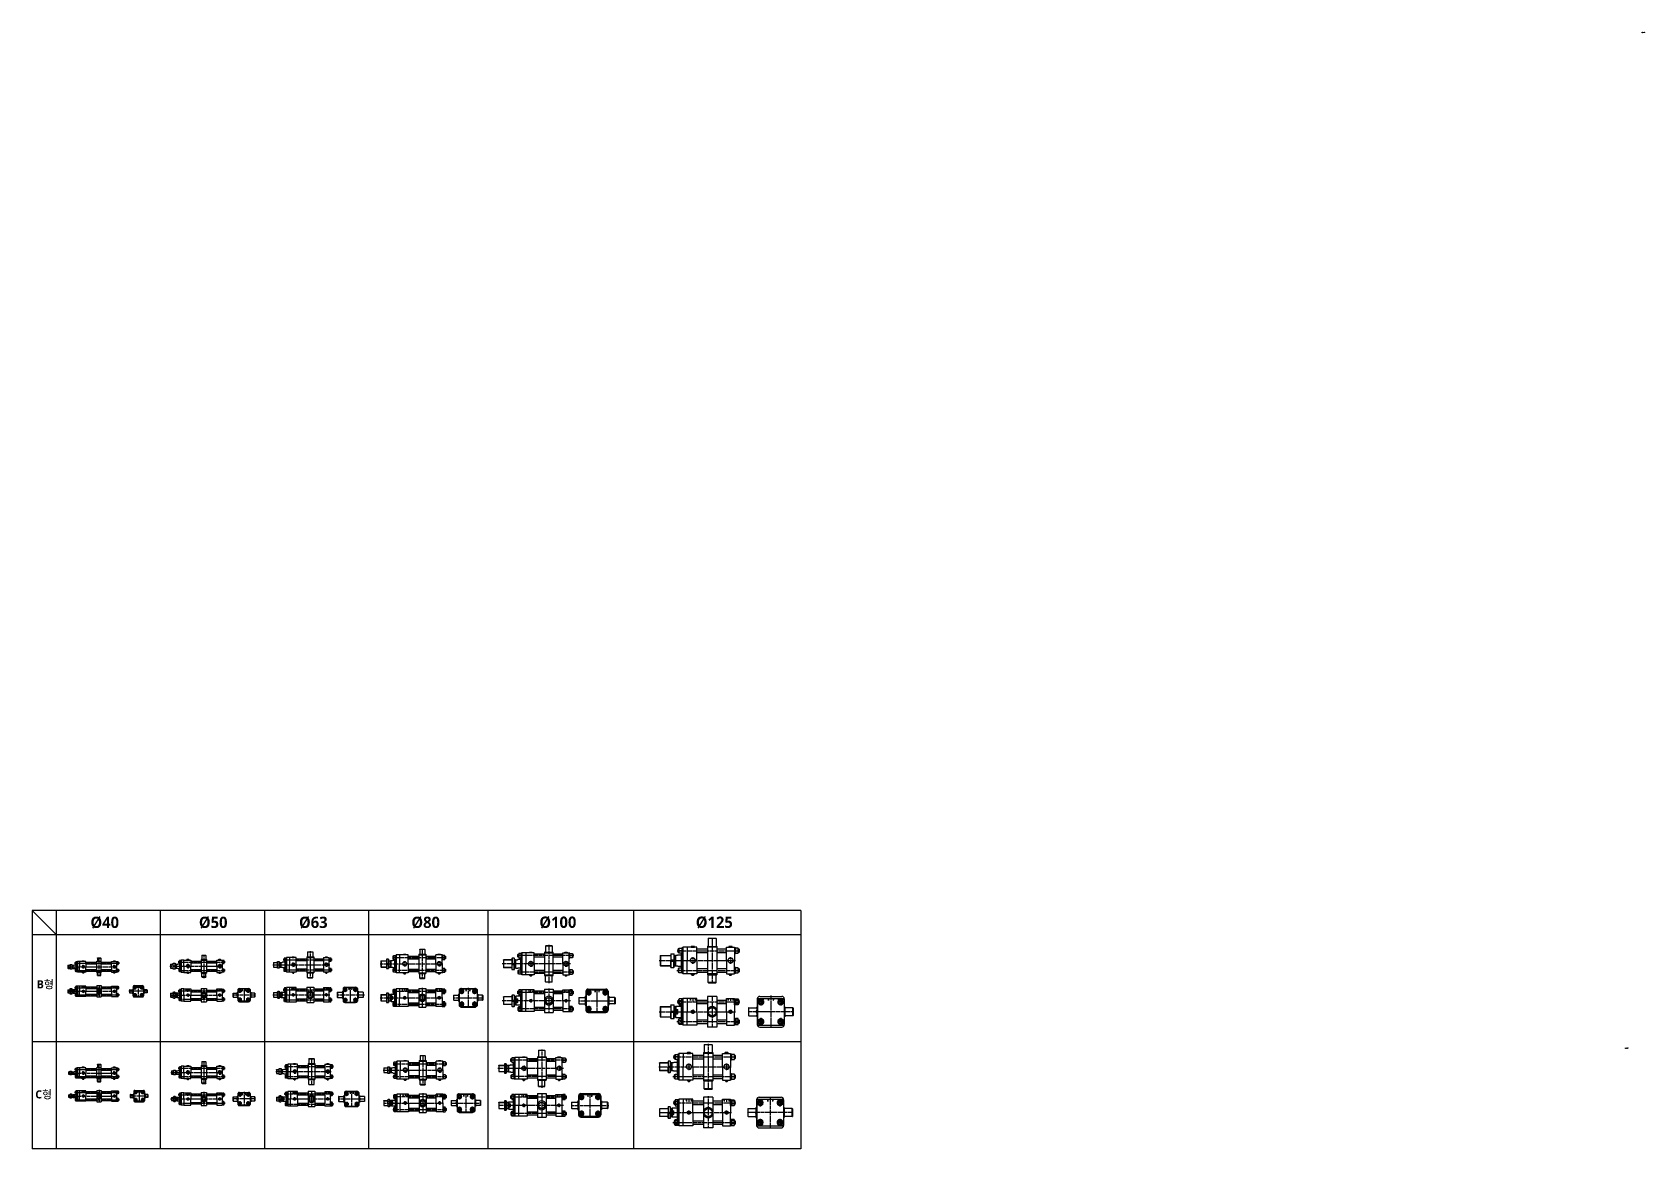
# Model space of a CAD drawing. Extents: x -819 to 29893, y -8942 to 9886.
# Drawn here: x 0 to 9973, y 2978 to 9886 of the extents above; entities that cross this region are included whole.
import ezdxf

# ---------------------------------------------------------------- set-up
doc = ezdxf.new("R2010")
doc.units = 0
doc.header["$LTSCALE"] = 10
doc.header["$MEASUREMENT"] = 0
for name, pattern in [('CENTER', [2, 1.25, -0.25, 0.25, -0.25]), ('CENTERX2', [4, 2.5, -0.5, 0.5, -0.5]), ('HIDDEN', [0.375, 0.25, -0.125])]:
    doc.linetypes.add(name, pattern=pattern)
doc.layers.get('0').update_dxf_attribs({"linetype": 'CONTINUOUS'})
doc.layers.get('DEFPOINTS').update_dxf_attribs({"linetype": 'CONTINUOUS'})
for name, color, linetype in [('CEN', 1, 'CENTERX2'), ('CENTER', 1, 'CENTER'), ('Line', 7, 'CONTINUOUS'), ('ML', 7, 'CONTINUOUS'), ('THIN', 3, 'CONTINUOUS'), ('외형선', 3, 'CONTINUOUS'), ('중심선', 1, 'CENTER')]:
    doc.layers.add(name, color=color, linetype=linetype)
doc.styles.add('GHS', font='romans', dxfattribs={"bigfont": 'ghs'})
doc.styles.add('문자', font='romans.shx')

msp = doc.modelspace()

# ---------------------------------------------------------------- texts
at = {"attachment_point": 1, "style": '문자'}
for s, width, gutter_width, insert, char_height in [('{\\fMalgun Gothic|b1|i0|c129|p50;%%C40}', 124.533, 16, (359.9, 4414.3), 70), ('{\\fMalgun Gothic|b1|i0|c129|p50;%%C50}', 124.533, 16, (1030.7, 4414.3), 70), ('{\\fMalgun Gothic|b1|i0|c129|p50;%%C63}', 124.533, 16, (1649.7, 4414.3), 70), ('{\\fMalgun Gothic|b1|i0|c129|p50;%%C80}', 124.533, 16, (2344.7, 4414.3), 70), ('{\\fMalgun Gothic|b1|i0|c129|p50;%%C100}', 124.533, 16, (3136.2, 4414.9), 70), ('{\\fMalgun Gothic|b1|i0|c129|p50;%%C125}', 124.533, 16, (4103.6, 4414.9), 70), ('{\\fMalgun Gothic|b1|i0|c129|p50;B형}', 655.383, 160, (27.5, 4020.6), 50), ('{\\fMalgun Gothic|b1|i0|c129|p50;C형}', 655.383, 160, (18.7, 3339.8), 50)]:
    msp.add_mtext_dynamic_manual_height_columns(s, width=width, gutter_width=gutter_width, heights=[0], dxfattribs=dict(at, insert=insert, char_height=char_height))
at = {"layer": 'ML', "color": 2, "char_height": 3, "attachment_point": 9, "style": 'GHS'}
for insert in [(9973.3, 9883), (9870.9, 3599.2)]:
    msp.add_mtext('M24x1.5P', dxfattribs=dict(at, insert=insert))

# ---------------------------------------------------------------- linework, layer by layer
for p, q in [((4752.9, 4452.8), (0, 4452.8)), ((0, 4452.8), (0, 2978.5)), ((150, 4302.8), (0, 4452.8)), ((150, 2978.5), (150, 4452.8)), ((794, 2978.5), (794, 4452.8)), ((1438, 2978.5), (1438, 4452.8)), ((2082, 2978.5), (2082, 4452.8)), ((2818.1, 4452.8), (2818.1, 2978.5)), ((3719.5, 4452.8), (3719.5, 2978.5)), ((4752.9, 4452.8), (4752.9, 2978.5)), ((4752.9, 4302.8), (0, 4302.8)), ((3168.2, 4194.9), (3221.2, 4194.9)), ((3168.2, 4194.9), (3168.2, 4049.9)), ((3168.2, 4190.9), (3221.2, 4190.9)), ((3221.2, 4049.9), (3221.2, 4194.9)), ((2988.7, 4148.1), (3000.7, 4148.1)), ((2988.7, 4096.6), (3000.7, 4096.6)), ((2991.7, 4096.6), (2991.7, 4148.1)), ((3000.7, 4148.1), (3003.7, 4149.9)), ((3000.7, 4096.6), (3003.7, 4094.9)), ((3168.2, 4053.9), (3221.2, 4053.9)), ((3168.2, 4049.9), (3221.2, 4049.9)), ((4752.9, 3640.6), (0, 3640.6)), ((4752.9, 2978.5), (0, 2978.5))]:
    msp.add_line(p, q)
for centre in [(3083.7, 4122.4), (3300.9, 4122.4)]:
    msp.add_circle(centre, 13.5)
at = {"layer": 'CEN', "color": 1, "linetype": 'CENTER'}
for p, q in [((1719, 4200.2), (1719, 4033.2)), ((2412.2, 4215.9), (2412.2, 4028.9)), ((3194.7, 4241), (3194.7, 4003.7)), ((4205.1, 4284.4), (4205.1, 4001.4)), ((413.2, 4046.9), (413.2, 4161.9)), ((1061.5, 4178.4), (1061.5, 4034.9)), ((413.2, 3988.8), (413.2, 3916)), ((1061.5, 3971.7), (1061.5, 3886.6)), ((1719, 3981.3), (1719, 3880.3)), ((2412.2, 3973.7), (2412.2, 3851.7)), ((3194.7, 3970.7), (3194.7, 3817.7)), ((4205.1, 3925.3), (4205.1, 3727.3)), ((3151, 3592.1), (3151, 3355.6)), ((4181, 3627.1), (4181, 3344.1)), ((413.2, 3389.6), (413.2, 3504.6)), ((1061.5, 3521.1), (1061.5, 3380.1)), ((1727.2, 3539.6), (1727.2, 3372.6)), ((2415.4, 3558.1), (2415.4, 3371.1)), ((413.2, 3342.7), (413.2, 3266.7)), ((1061.5, 3330.4), (1061.5, 3242.4)), ((1727.2, 3337.2), (1727.2, 3236.2)), ((2415.4, 3322.3), (2415.4, 3200.3)), ((3151, 3323.4), (3151, 3170.4)), ((4181, 3303), (4181, 3103.1))]:
    msp.add_line(p, q, dxfattribs=at)
at = {"layer": 'CENTER'}
for p, q in [((642.9, 3975), (624, 3975)), ((642.9, 3930), (624, 3930)), ((633.5, 3985.9), (633.5, 3964.1)), ((633.5, 3919.1), (633.5, 3940.9)), ((669, 3975), (687.9, 3975)), ((669, 3930), (687.9, 3930)), ((678.5, 3985.9), (678.5, 3964.1)), ((678.5, 3919.1), (678.5, 3940.9)), ((1293.3, 3955), (1274.4, 3955)), ((1293.3, 3903), (1274.4, 3903)), ((1283.9, 3944.1), (1283.9, 3965.9)), ((1283.9, 3892.1), (1283.9, 3913.9)), ((1345.3, 3955), (1326.4, 3955)), ((1345.3, 3903), (1326.4, 3903)), ((1335.9, 3944.1), (1335.9, 3965.9)), ((1335.9, 3892.1), (1335.9, 3913.9)), ((1946.1, 3962.3), (1925, 3962.3)), ((1946.1, 3899.3), (1925, 3899.3)), ((1935.5, 3974.5), (1935.5, 3950.1)), ((1935.5, 3887.1), (1935.5, 3911.5)), ((1988, 3962.3), (2009.1, 3962.3)), ((1988, 3899.3), (2009.1, 3899.3)), ((1998.5, 3974.5), (1998.5, 3950.1)), ((1998.5, 3887.1), (1998.5, 3911.5)), ((2670, 3952.7), (2642.1, 3952.7)), ((2656.1, 3968.8), (2656.1, 3936.6)), ((2750, 3952.7), (2722.1, 3952.7)), ((2736.1, 3968.8), (2736.1, 3936.6)), ((3458.1, 3945.2), (3425.2, 3945.2)), ((3441.7, 3964.2), (3441.7, 3926.2)), ((3560.1, 3945.2), (3527.2, 3945.2)), ((3543.7, 3964.2), (3543.7, 3926.2)), ((4506.9, 3909.8), (4506.9, 3864.8)), ((4628.9, 3909.8), (4628.9, 3864.8)), ((2670, 3872.7), (2642.1, 3872.7)), ((2656.1, 3888.8), (2656.1, 3856.6)), ((2750, 3872.7), (2722.1, 3872.7)), ((2736.1, 3888.8), (2736.1, 3856.6)), ((3458.1, 3843.2), (3425.2, 3843.2)), ((3441.7, 3862.2), (3441.7, 3824.2)), ((3560.1, 3843.2), (3527.2, 3843.2)), ((3543.7, 3862.2), (3543.7, 3824.2)), ((4526.4, 3887.3), (4487.4, 3887.3)), ((4648.4, 3887.3), (4609.4, 3887.3)), ((4526.4, 3765.3), (4487.4, 3765.3)), ((4506.9, 3787.8), (4506.9, 3742.8)), ((4648.4, 3765.3), (4609.4, 3765.3)), ((4628.9, 3787.8), (4628.9, 3742.8)), ((648, 3327.2), (629.1, 3327.2)), ((638.6, 3338.1), (638.6, 3316.3)), ((638.6, 3271.3), (638.6, 3293.1)), ((674.1, 3327.2), (693, 3327.2)), ((683.6, 3338.1), (683.6, 3316.3)), ((683.6, 3271.3), (683.6, 3293.1)), ((1293.3, 3312.4), (1274.4, 3312.4)), ((1283.9, 3301.5), (1283.9, 3323.3)), ((1345.3, 3312.4), (1326.4, 3312.4)), ((1335.9, 3301.5), (1335.9, 3323.3)), ((1954.3, 3318.2), (1933.2, 3318.2)), ((1943.7, 3330.4), (1943.7, 3306)), ((1996.2, 3318.2), (2017.3, 3318.2)), ((2006.7, 3330.4), (2006.7, 3306)), ((2656.1, 3301.3), (2628.2, 3301.3)), ((2642.1, 3317.4), (2642.1, 3285.2)), ((2736.1, 3301.3), (2708.2, 3301.3)), ((2722.1, 3317.4), (2722.1, 3285.2)), ((3413.2, 3297.9), (3380.3, 3297.9)), ((3396.7, 3316.8), (3396.7, 3278.9)), ((3515.2, 3297.9), (3482.3, 3297.9)), ((3498.7, 3316.8), (3498.7, 3278.9)), ((648, 3282.2), (629.1, 3282.2)), ((674.1, 3282.2), (693, 3282.2)), ((1293.3, 3260.4), (1274.4, 3260.4)), ((1283.9, 3249.5), (1283.9, 3271.3)), ((1345.3, 3260.4), (1326.4, 3260.4)), ((1335.9, 3249.5), (1335.9, 3271.3)), ((1954.3, 3255.2), (1933.2, 3255.2)), ((1943.7, 3243), (1943.7, 3267.4)), ((1996.2, 3255.2), (2017.3, 3255.2)), ((2006.7, 3243), (2006.7, 3267.4)), ((2656.1, 3221.3), (2628.2, 3221.3)), ((2642.1, 3237.4), (2642.1, 3205.2)), ((2736.1, 3221.3), (2708.2, 3221.3)), ((2722.1, 3237.4), (2722.1, 3205.2)), ((3413.2, 3195.9), (3380.3, 3195.9)), ((3396.7, 3214.8), (3396.7, 3176.9)), ((3515.2, 3195.9), (3482.3, 3195.9)), ((3498.7, 3214.8), (3498.7, 3176.9)), ((4522.1, 3263.1), (4483.1, 3263.1)), ((4502.6, 3285.6), (4502.6, 3240.7)), ((4644.1, 3263.1), (4605.1, 3263.1)), ((4624.6, 3285.6), (4624.6, 3240.7)), ((4522.1, 3141.1), (4483.1, 3141.1)), ((4502.6, 3163.6), (4502.6, 3118.7)), ((4644.1, 3141.1), (4605.1, 3141.1)), ((4624.6, 3163.6), (4624.6, 3118.7))]:
    msp.add_line(p, q, dxfattribs=at)
at = {"layer": 'DEFPOINTS', "color": 0, "linetype": 'ByBlock'}
for p in [(1079, 4150.4), (1918, 3908.8), (2637.1, 3890.7), (2755.1, 3890.7), (1281.9, 3888), (3420.2, 3866.7), (3565.2, 3866.7), (4480.4, 3795.3), (4655.4, 3795.3), (626.6, 3289.7), (1267.4, 3268.9), (1926.2, 3264.7), (2623.1, 3239.3), (2741.1, 3239.3), (3375.2, 3219.4), (3520.2, 3219.4), (4476.1, 3171.1), (4651.1, 3171.1)]:
    msp.add_point(p, dxfattribs=at)
at = {"layer": 'Line', "color": 6, "linetype": 'HIDDEN'}
for p, q in [((3070.5, 3961.7), (3071.7, 3947.7)), ((3071.6, 3961.7), (3072.9, 3947.1)), ((3095.7, 3961.7), (3094.5, 3947.1)), ((3096.9, 3961.7), (3095.7, 3947.7)), ((3289, 3961.7), (3290.2, 3947.7)), ((3290.1, 3961.7), (3291.4, 3947.1)), ((3314.2, 3961.7), (3313, 3947.1)), ((3315.4, 3961.7), (3314.2, 3947.7)), ((3479.5, 3961.7), (3480.7, 3947.7)), ((3480.6, 3961.7), (3481.9, 3947.1)), ((3504.7, 3961.7), (3503.5, 3947.1)), ((3505.9, 3961.7), (3504.7, 3947.7)), ((3026.8, 3314.4), (3028, 3300.4)), ((3027.9, 3314.4), (3029.2, 3299.8)), ((3052.1, 3314.4), (3050.8, 3299.8)), ((3053.2, 3314.4), (3052, 3300.4)), ((3245.3, 3314.4), (3246.5, 3300.4)), ((3246.4, 3314.4), (3247.7, 3299.8)), ((3270.6, 3314.4), (3269.3, 3299.8)), ((3271.7, 3314.4), (3270.5, 3300.4)), ((3434.5, 3314.4), (3435.7, 3300.4)), ((3435.7, 3314.4), (3437, 3299.8)), ((3459.8, 3314.4), (3458.5, 3299.8)), ((3461, 3314.4), (3459.7, 3300.4))]:
    msp.add_line(p, q, dxfattribs=at)
at = {"layer": 'ML'}
for p, q in [((1703.3, 4196.2), (1704.3, 4197.2)), ((1703.3, 4196.2), (1703.3, 4168.2)), ((1703.3, 4196.2), (1734.8, 4196.2)), ((1704.3, 4197.2), (1733.8, 4197.2)), ((1733.8, 4197.2), (1734.8, 4196.2)), ((1734.8, 4196.2), (1734.8, 4168.2)), ((2396.4, 4211.9), (2397.4, 4212.9)), ((2396.4, 4211.9), (2396.4, 4183.9)), ((2427.9, 4211.9), (2396.4, 4211.9)), ((2397.4, 4212.9), (2426.9, 4212.9)), ((2427.9, 4211.9), (2426.9, 4212.9)), ((2427.9, 4211.9), (2427.9, 4183.9)), ((3052.7, 4189.9), (3028.7, 4189.9)), ((3028.7, 4189.9), (3028.7, 4054.9)), ((3075.7, 4192.9), (3076.7, 4193.9)), ((3091.7, 4192.9), (3075.7, 4192.9)), ((3075.7, 4189.9), (3075.7, 4192.9)), ((3076.7, 4193.9), (3090.7, 4193.9)), ((3090.7, 4193.9), (3091.7, 4192.9)), ((3091.7, 4192.9), (3091.7, 4189.9)), ((3174.7, 4233.4), (3176.2, 4234.9)), ((3174.7, 4233.4), (3174.7, 4197.9)), ((3174.7, 4233.4), (3214.7, 4233.4)), ((3213.2, 4234.9), (3176.2, 4234.9)), ((3214.7, 4233.4), (3213.2, 4234.9)), ((3214.7, 4233.4), (3214.7, 4197.9)), ((3292.9, 4192.9), (3293.9, 4193.9)), ((3308.9, 4192.9), (3292.9, 4192.9)), ((3292.9, 4189.9), (3292.9, 4192.9)), ((3293.9, 4193.9), (3307.9, 4193.9)), ((3307.9, 4193.9), (3308.9, 4192.9)), ((3308.9, 4192.9), (3308.9, 4189.9)), ((3995.8, 4192.9), (3995.8, 4214.9)), ((3999.5, 4217.8), (3999.5, 4190.1)), ((4017.5, 4203.9), (4000.9, 4203.9)), ((4017.5, 4208.3), (4023.1, 4202.7)), ((4017.5, 4205.2), (4023.1, 4199.6)), ((4023.1, 4225.4), (4023.1, 4060.4)), ((4050.1, 4225.4), (4023.1, 4225.4)), ((4050.1, 4225.4), (4050.1, 4142.9)), ((4110.1, 4225.4), (4050.1, 4225.4)), ((4076.1, 4230.4), (4075.1, 4229.4)), ((4095.1, 4229.4), (4075.1, 4229.4)), ((4075.1, 4229.4), (4075.1, 4225.4)), ((4075.1, 4225.4), (4095.1, 4225.4)), ((4094.1, 4230.4), (4076.1, 4230.4)), ((4094.1, 4230.4), (4095.1, 4229.4)), ((4095.1, 4225.4), (4095.1, 4229.4)), ((4110.1, 4142.9), (4110.1, 4225.4)), ((4176.1, 4230.4), (4176.1, 4055.4)), ((4176.1, 4230.4), (4234.1, 4230.4)), ((4234.1, 4225.4), (4176.1, 4225.4)), ((4180.1, 4278.9), (4181.6, 4280.4)), ((4180.1, 4278.9), (4180.1, 4233.4)), ((4230.1, 4278.9), (4180.1, 4278.9)), ((4181.6, 4280.4), (4228.6, 4280.4)), ((4230.1, 4278.9), (4228.6, 4280.4)), ((4230.1, 4278.9), (4230.1, 4233.4)), ((4234.1, 4230.4), (4234.1, 4055.4)), ((4293.1, 4142.9), (4293.1, 4225.4)), ((4293.1, 4225.4), (4343.1, 4225.4)), ((4309.1, 4230.4), (4308.1, 4229.4)), ((4328.1, 4229.4), (4308.1, 4229.4)), ((4308.1, 4229.4), (4308.1, 4225.4)), ((4308.1, 4225.4), (4328.1, 4225.4)), ((4327.1, 4230.4), (4309.1, 4230.4)), ((4327.1, 4230.4), (4328.1, 4229.4)), ((4328.1, 4225.4), (4328.1, 4229.4)), ((4343.1, 4225.4), (4343.1, 4142.9)), ((4348.7, 4202.7), (4343.1, 4208.3)), ((4348.7, 4199.6), (4343.1, 4205.2)), ((4348.7, 4203.9), (4365.2, 4203.9)), ((4366.7, 4190.1), (4366.7, 4217.8)), ((4370.3, 4214.9), (4370.3, 4192.9)), ((221.2, 4114.4), (221.2, 4094.4)), ((233.8, 4104.4), (244.5, 4104.4)), ((248.2, 4114.4), (248.2, 4094.4)), ((250.2, 4114.4), (250.2, 4094.4)), ((262.2, 4115.6), (259.2, 4114.4)), ((262.2, 4093.2), (259.2, 4094.4)), ((267, 4121.9), (267, 4131.9)), ((270.2, 4118.4), (270.2, 4090.4)), ((270.4, 4126.9), (277.7, 4126.9)), ((271.7, 4118.4), (271.7, 4090.4)), ((277.7, 4128.9), (280.2, 4126.4)), ((277.7, 4127.5), (280.2, 4125)), ((280.2, 4136.9), (280.2, 4071.9)), ((293.2, 4136.9), (280.2, 4136.9)), ((331.7, 4136.9), (293.2, 4136.9)), ((293.2, 4136.9), (293.2, 4104.4)), ((293.2, 4071.9), (293.2, 4104.4)), ((309.7, 4141.4), (310.2, 4141.9)), ((309.7, 4141.4), (320.7, 4141.4)), ((310.2, 4141.9), (320.2, 4141.9)), ((320.7, 4141.4), (320.2, 4141.9)), ((331.7, 4129.4), (331.7, 4136.9)), ((331.7, 4129.4), (331.7, 4104.4)), ((331.7, 4079.4), (331.7, 4104.4)), ((399.2, 4069.9), (399.2, 4138.9)), ((399.2, 4138.9), (427.2, 4138.9)), ((427.2, 4136.9), (399.2, 4136.9)), ((403.2, 4157.9), (404.2, 4158.9)), ((403.2, 4157.9), (403.2, 4140.9)), ((403.2, 4157.9), (423.2, 4157.9)), ((404.2, 4158.9), (422.2, 4158.9)), ((422.2, 4158.9), (423.2, 4157.9)), ((423.2, 4157.9), (423.2, 4140.9)), ((427.2, 4069.9), (427.2, 4138.9)), ((490.7, 4104.4), (490.7, 4136.9)), ((490.7, 4136.9), (521.2, 4136.9)), ((490.7, 4104.4), (490.7, 4071.9)), ((501.7, 4141.4), (502.2, 4141.9)), ((501.7, 4141.4), (512.7, 4141.4)), ((502.2, 4141.9), (512.2, 4141.9)), ((512.7, 4141.4), (512.2, 4141.9)), ((521.2, 4136.9), (521.2, 4104.4)), ((523.7, 4126.4), (521.2, 4128.9)), ((523.7, 4125), (521.2, 4127.5)), ((521.2, 4071.9), (521.2, 4104.4)), ((530.9, 4126.9), (523.7, 4126.9)), ((534.4, 4131.9), (534.4, 4121.9)), ((855.5, 4118.9), (856.5, 4119.9)), ((855.5, 4118.9), (855.5, 4096.9)), ((855.5, 4096.9), (856.5, 4095.9)), ((856.5, 4119.9), (856.5, 4095.9)), ((882.6, 4107.9), (873.8, 4107.9)), ((888.5, 4119.9), (888.5, 4095.9)), ((890.5, 4119.9), (890.5, 4095.9)), ((890.5, 4119.9), (899.5, 4119.9)), ((899.5, 4119.9), (902.5, 4121.9)), ((899.5, 4095.9), (902.5, 4093.9)), ((907.3, 4128.9), (907.3, 4138.9)), ((910.5, 4125.4), (910.5, 4090.4)), ((910.7, 4133.9), (918, 4133.9)), ((912, 4125.4), (912, 4090.4)), ((918, 4135.9), (920.5, 4133.4)), ((918, 4134.5), (920.5, 4132)), ((920.5, 4145.9), (920.5, 4069.9)), ((938.5, 4145.9), (920.5, 4145.9)), ((938.5, 4107.9), (938.5, 4145.9)), ((938.5, 4145.9), (981.5, 4145.9)), ((938.5, 4107.9), (938.5, 4069.9)), ((957, 4150.4), (957.5, 4150.9)), ((957, 4150.4), (968, 4150.4)), ((957, 4145.9), (968, 4145.9)), ((957.5, 4150.9), (967.5, 4150.9)), ((968, 4150.4), (967.5, 4150.9)), ((981.5, 4145.9), (981.5, 4107.9)), ((981.5, 4069.9), (981.5, 4107.9)), ((1045, 4150.4), (1045, 4065.4)), ((1045, 4150.4), (1078, 4150.4)), ((1045, 4145.9), (1078, 4145.9)), ((1049, 4174.4), (1050, 4175.4)), ((1074, 4174.4), (1049, 4174.4)), ((1049, 4174.4), (1049, 4152.9)), ((1050, 4175.4), (1073, 4175.4)), ((1074, 4174.4), (1073, 4175.4)), ((1074, 4174.4), (1074, 4152.9)), ((1078, 4150.4), (1078, 4065.4)), ((1141.5, 4107.9), (1141.5, 4145.9)), ((1141.5, 4145.9), (1175.5, 4145.9)), ((1141.5, 4107.9), (1141.5, 4069.9)), ((1154, 4150.4), (1154.5, 4150.9)), ((1154, 4150.4), (1165, 4150.4)), ((1154, 4145.9), (1165, 4145.9)), ((1154.5, 4150.9), (1164.5, 4150.9)), ((1165, 4150.4), (1164.5, 4150.9)), ((1175.5, 4145.9), (1175.5, 4069.9)), ((1178, 4133.4), (1175.5, 4135.9)), ((1178, 4132), (1175.5, 4134.5)), ((1185.2, 4133.9), (1178, 4133.9)), ((1188.7, 4138.9), (1188.7, 4128.9)), ((1492, 4130.7), (1493, 4131.7)), ((1492, 4130.7), (1492, 4102.7)), ((1492, 4102.7), (1493, 4101.7)), ((1493, 4131.7), (1493, 4101.7)), ((1517.9, 4116.7), (1526.3, 4116.7)), ((1534, 4131.7), (1534, 4101.7)), ((1537, 4131.7), (1537, 4101.7)), ((1546, 4131.7), (1549, 4134.2)), ((1546, 4101.7), (1549, 4099.2)), ((1556.5, 4142.2), (1556.5, 4154.2)), ((1556.5, 4091.2), (1556.5, 4079.2)), ((1569, 4148.2), (1559.9, 4148.2)), ((1562, 4138.7), (1562, 4094.7)), ((1563.5, 4138.7), (1563.5, 4094.7)), ((1569, 4150.5), (1572, 4147.5)), ((1569, 4148.8), (1572, 4145.8)), ((1572, 4161.7), (1572, 4071.7)), ((1590, 4161.7), (1572, 4161.7)), ((1633, 4161.7), (1590, 4161.7)), ((1590, 4161.7), (1590, 4116.7)), ((1590, 4071.7), (1590, 4116.7)), ((1608.5, 4166.2), (1609, 4166.7)), ((1608.5, 4166.2), (1619.5, 4166.2)), ((1608.5, 4161.7), (1619.5, 4161.7)), ((1609, 4166.7), (1619, 4166.7)), ((1619.5, 4166.2), (1619, 4166.7)), ((1633, 4116.7), (1633, 4161.7)), ((1633, 4116.7), (1633, 4071.7)), ((1697.5, 4165.7), (1740.5, 4165.7)), ((1697.5, 4165.7), (1697.5, 4067.7)), ((1697.5, 4161.7), (1740.5, 4161.7)), ((1740.5, 4165.7), (1740.5, 4067.7)), ((1801, 4161.7), (1835, 4161.7)), ((1801, 4161.7), (1801, 4116.7)), ((1801, 4116.7), (1801, 4071.7)), ((1813.5, 4166.2), (1814, 4166.7)), ((1813.5, 4166.2), (1824.5, 4166.2)), ((1813.5, 4161.7), (1824.5, 4161.7)), ((1814, 4166.7), (1824, 4166.7)), ((1824.5, 4166.2), (1824, 4166.7)), ((1835, 4161.7), (1835, 4071.7)), ((1838, 4147.5), (1835, 4150.5)), ((1838, 4145.8), (1835, 4148.8)), ((1838, 4148.2), (1847.2, 4148.2)), ((1850.6, 4154.2), (1850.6, 4142.2)), ((1850.6, 4091.2), (1850.6, 4079.2)), ((2156.2, 4140.9), (2157.2, 4141.9)), ((2156.2, 4140.9), (2156.2, 4103.9)), ((2156.2, 4103.9), (2157.2, 4102.9)), ((2157.2, 4141.9), (2157.2, 4102.9)), ((2191, 4150.9), (2191.5, 4151.4)), ((2191, 4150.9), (2191, 4093.9)), ((2191, 4125.4), (2203, 4125.4)), ((2191, 4119.4), (2203, 4119.4)), ((2191, 4093.9), (2191.5, 4093.4)), ((2191.5, 4151.4), (2191.5, 4125.4)), ((2202.5, 4151.4), (2191.5, 4151.4)), ((2191.5, 4119.4), (2191.5, 4093.4)), ((2191.5, 4093.4), (2202.5, 4093.4)), ((2202.5, 4151.4), (2202.5, 4125.4)), ((2202.5, 4151.4), (2203, 4150.9)), ((2202.5, 4119.4), (2202.5, 4093.4)), ((2202.5, 4093.4), (2203, 4093.9)), ((2203, 4093.9), (2203, 4150.9)), ((2213.2, 4141.9), (2213.2, 4102.9)), ((2216.2, 4142.9), (2216.2, 4101.9)), ((2219.2, 4101.9), (2219.2, 4142.9)), ((2230.2, 4144.9), (2227.2, 4142.9)), ((2230.2, 4099.9), (2227.2, 4101.9)), ((2231.2, 4170.4), (2231.2, 4154.4)), ((2231.2, 4090.4), (2231.2, 4074.4)), ((2247.2, 4162.4), (2235.2, 4162.4)), ((2241.2, 4150.4), (2241.2, 4094.4)), ((2242.7, 4150.4), (2242.7, 4094.4)), ((2247.2, 4161.5), (2251.2, 4165.5)), ((2247.2, 4159.2), (2251.2, 4163.2)), ((2251.2, 4177.4), (2251.2, 4067.4)), ((2272.2, 4177.4), (2251.2, 4177.4)), ((2295.2, 4180.4), (2296.2, 4181.4)), ((2311.2, 4180.4), (2295.2, 4180.4)), ((2295.2, 4177.4), (2295.2, 4180.4)), ((2296.2, 4181.4), (2310.2, 4181.4)), ((2310.2, 4181.4), (2311.2, 4180.4)), ((2311.2, 4180.4), (2311.2, 4177.4)), ((2390.7, 4181.4), (2390.7, 4063.4)), ((2390.7, 4181.4), (2433.7, 4181.4)), ((2390.7, 4177.4), (2433.7, 4177.4)), ((2433.7, 4181.4), (2433.7, 4063.4)), ((2508.7, 4180.4), (2509.7, 4181.4)), ((2524.7, 4180.4), (2508.7, 4180.4)), ((2508.7, 4177.4), (2508.7, 4180.4)), ((2509.7, 4181.4), (2523.7, 4181.4)), ((2523.7, 4181.4), (2524.7, 4180.4)), ((2524.7, 4180.4), (2524.7, 4177.4)), ((2539.2, 4161.5), (2535.2, 4165.5)), ((2539.2, 4159.2), (2535.2, 4163.2)), ((2539.2, 4162.4), (2551.1, 4162.4)), ((2555.1, 4170.4), (2555.1, 4154.4)), ((2555.1, 4090.4), (2555.1, 4074.4)), ((2913.7, 4145.4), (2914.7, 4146.4)), ((2913.7, 4145.4), (2913.7, 4099.4)), ((2913.7, 4099.4), (2914.7, 4098.4)), ((2914.7, 4146.4), (2914.7, 4098.4)), ((2966.7, 4156.4), (2967.7, 4157.4)), ((2966.7, 4156.4), (2966.7, 4088.4)), ((2966.7, 4125.4), (2981.7, 4125.4)), ((2966.7, 4119.4), (2981.7, 4119.4)), ((2980.7, 4157.4), (2967.7, 4157.4)), ((2967.7, 4157.4), (2967.7, 4125.4)), ((2967.7, 4087.4), (2967.7, 4119.4)), ((2980.7, 4157.4), (2981.7, 4156.4)), ((2980.7, 4157.4), (2980.7, 4125.4)), ((2980.7, 4087.4), (2980.7, 4119.4)), ((2981.7, 4088.4), (2981.7, 4156.4)), ((2985.7, 4146.4), (2985.7, 4098.4)), ((2988.7, 4148.1), (2988.7, 4096.6)), ((3005.4, 4164.4), (3005.4, 4182.4)), ((3024.1, 4173.4), (3010.3, 4173.4)), ((3018.7, 4159.9), (3018.7, 4084.9)), ((3020.2, 4159.9), (3020.2, 4084.9)), ((3024.1, 4177), (3028.7, 4172.4)), ((3024.1, 4174.4), (3028.7, 4169.8)), ((3325.3, 4172.4), (3320.7, 4177)), ((3325.3, 4169.8), (3320.7, 4174.4)), ((3325.3, 4173.4), (3339.1, 4173.4)), ((3343.9, 4164.4), (3343.9, 4182.4)), ((3883.1, 4173.4), (3884.6, 4174.9)), ((3883.1, 4173.4), (3883.1, 4112.4)), ((3883.1, 4112.4), (3884.6, 4110.9)), ((3884.6, 4174.9), (3884.6, 4110.9)), ((3949.4, 4183.9), (3950.4, 4184.9)), ((3949.4, 4183.9), (3949.4, 4101.9)), ((3949.4, 4146.4), (3969.4, 4146.4)), ((3949.4, 4139.4), (3969.4, 4139.4)), ((3949.4, 4101.9), (3950.4, 4100.9)), ((3950.4, 4184.9), (3950.4, 4146.4)), ((3950.4, 4184.9), (3968.4, 4184.9)), ((3950.4, 4100.9), (3950.4, 4139.4)), ((3950.4, 4100.9), (3968.4, 4100.9)), ((3968.4, 4184.9), (3968.4, 4146.4)), ((3968.4, 4184.9), (3969.4, 4183.9)), ((3968.4, 4100.9), (3968.4, 4139.4)), ((3968.4, 4100.9), (3969.4, 4101.9)), ((3969.4, 4101.9), (3969.4, 4183.9)), ((3975.1, 4174.9), (3975.1, 4110.9)), ((3978.1, 4175.4), (3978.1, 4110.4)), ((3981.1, 4110.4), (3981.1, 4175.4)), ((3990.1, 4175.4), (3993.1, 4177.9)), ((3990.1, 4110.4), (3993.1, 4107.9)), ((3995.8, 4092.9), (3995.8, 4070.9)), ((3999.5, 4068.1), (3999.5, 4095.8)), ((4013.1, 4185.5), (4013.1, 4097.9)), ((4014.6, 4185.5), (4014.6, 4097.9)), ((4050.1, 4060.4), (4050.1, 4142.9)), ((4110.1, 4142.9), (4110.1, 4060.4)), ((4293.1, 4142.9), (4293.1, 4060.4)), ((4343.1, 4060.4), (4343.1, 4142.9)), ((4366.7, 4068.1), (4366.7, 4095.8)), ((4370.3, 4092.9), (4370.3, 4070.9)), ((267, 4086.9), (267, 4076.9)), ((270.4, 4081.9), (277.7, 4081.9)), ((277.7, 4081.4), (280.2, 4083.9)), ((277.7, 4080), (280.2, 4082.5)), ((293.2, 4071.9), (280.2, 4071.9)), ((331.7, 4071.9), (293.2, 4071.9)), ((321.2, 4071.9), (309.2, 4071.9)), ((309.2, 4068.9), (309.2, 4071.9)), ((309.2, 4068.9), (314, 4068.9)), ((310.2, 4067.9), (309.2, 4068.9)), ((320.2, 4067.9), (310.2, 4067.9)), ((312.2, 4065.9), (312.2, 4067.9)), ((312.2, 4065.9), (318.2, 4065.9)), ((313.2, 4064.9), (312.2, 4065.9)), ((317.2, 4064.9), (313.2, 4064.9)), ((314, 4067.9), (314, 4071.9)), ((316.4, 4067.9), (316.4, 4071.9)), ((316.4, 4068.9), (321.2, 4068.9)), ((317.2, 4064.9), (318.2, 4065.9)), ((318.2, 4065.9), (318.2, 4067.9)), ((320.2, 4067.9), (321.2, 4068.9)), ((321.2, 4068.9), (321.2, 4071.9)), ((331.7, 4079.4), (331.7, 4071.9)), ((427.2, 4071.9), (399.2, 4071.9)), ((399.2, 4069.9), (427.2, 4069.9)), ((403.2, 4050.9), (403.2, 4067.9)), ((403.2, 4050.9), (423.2, 4050.9)), ((403.2, 4050.9), (404.2, 4049.9)), ((404.2, 4049.9), (422.2, 4049.9)), ((422.2, 4049.9), (423.2, 4050.9)), ((423.2, 4050.9), (423.2, 4067.9)), ((490.7, 4071.9), (521.2, 4071.9)), ((513.2, 4071.9), (501.2, 4071.9)), ((501.2, 4068.9), (501.2, 4071.9)), ((501.2, 4068.9), (506, 4068.9)), ((502.2, 4067.9), (501.2, 4068.9)), ((512.2, 4067.9), (502.2, 4067.9)), ((504.2, 4065.9), (504.2, 4067.9)), ((504.2, 4065.9), (510.2, 4065.9)), ((505.2, 4064.9), (504.2, 4065.9)), ((509.2, 4064.9), (505.2, 4064.9)), ((506, 4067.9), (506, 4071.9)), ((508.4, 4067.9), (508.4, 4071.9)), ((508.4, 4068.9), (513.2, 4068.9)), ((509.2, 4064.9), (510.2, 4065.9)), ((510.2, 4065.9), (510.2, 4067.9)), ((512.2, 4067.9), (513.2, 4068.9)), ((513.2, 4068.9), (513.2, 4071.9)), ((523.7, 4081.4), (521.2, 4083.9)), ((523.7, 4080), (521.2, 4082.5)), ((530.9, 4081.9), (523.7, 4081.9)), ((534.4, 4086.9), (534.4, 4076.9)), ((907.3, 4086.9), (907.3, 4076.9)), ((910.7, 4081.9), (918, 4081.9)), ((918, 4081.4), (920.5, 4083.9)), ((918, 4080), (920.5, 4082.5)), ((938.5, 4069.9), (920.5, 4069.9)), ((938.5, 4069.9), (981.5, 4069.9)), ((968.5, 4069.9), (956.5, 4069.9)), ((956.5, 4066.9), (956.5, 4069.9)), ((956.5, 4066.9), (961.3, 4066.9)), ((957.5, 4065.9), (956.5, 4066.9)), ((967.5, 4065.9), (957.5, 4065.9)), ((959.5, 4063.9), (959.5, 4065.9)), ((959.5, 4063.9), (965.5, 4063.9)), ((960.5, 4062.9), (959.5, 4063.9)), ((964.5, 4062.9), (960.5, 4062.9)), ((961.3, 4065.9), (961.3, 4069.9)), ((963.7, 4065.9), (963.7, 4069.9)), ((963.7, 4066.9), (968.5, 4066.9)), ((964.5, 4062.9), (965.5, 4063.9)), ((965.5, 4063.9), (965.5, 4065.9)), ((967.5, 4065.9), (968.5, 4066.9)), ((968.5, 4066.9), (968.5, 4069.9)), ((1045, 4069.9), (1078, 4069.9)), ((1045, 4065.4), (1078, 4065.4)), ((1049, 4041.4), (1049, 4062.9)), ((1074, 4041.4), (1049, 4041.4)), ((1049, 4041.4), (1050, 4040.4)), ((1050, 4040.4), (1073, 4040.4)), ((1074, 4041.4), (1073, 4040.4)), ((1074, 4041.4), (1074, 4062.9)), ((1141.5, 4069.9), (1175.5, 4069.9)), ((1165.5, 4069.9), (1153.5, 4069.9)), ((1153.5, 4066.9), (1153.5, 4069.9)), ((1153.5, 4066.9), (1158.3, 4066.9)), ((1154.5, 4065.9), (1153.5, 4066.9)), ((1164.5, 4065.9), (1154.5, 4065.9)), ((1156.5, 4063.9), (1156.5, 4065.9)), ((1156.5, 4063.9), (1162.5, 4063.9)), ((1157.5, 4062.9), (1156.5, 4063.9)), ((1161.5, 4062.9), (1157.5, 4062.9)), ((1158.3, 4065.9), (1158.3, 4069.9)), ((1160.7, 4065.9), (1160.7, 4069.9)), ((1160.7, 4066.9), (1165.5, 4066.9)), ((1161.5, 4062.9), (1162.5, 4063.9)), ((1162.5, 4063.9), (1162.5, 4065.9)), ((1164.5, 4065.9), (1165.5, 4066.9)), ((1165.5, 4066.9), (1165.5, 4069.9)), ((1178, 4081.4), (1175.5, 4083.9)), ((1178, 4080), (1175.5, 4082.5)), ((1185.2, 4081.9), (1178, 4081.9)), ((1188.7, 4086.9), (1188.7, 4076.9)), ((1569, 4085.2), (1559.9, 4085.2)), ((1569, 4084.5), (1572, 4087.5)), ((1569, 4082.8), (1572, 4085.8)), ((1590, 4071.7), (1572, 4071.7)), ((1633, 4071.7), (1590, 4071.7)), ((1620, 4071.7), (1608, 4071.7)), ((1608, 4068.7), (1608, 4071.7)), ((1608, 4068.7), (1612.9, 4068.7)), ((1609, 4067.7), (1608, 4068.7)), ((1619, 4067.7), (1609, 4067.7)), ((1611, 4065.7), (1611, 4067.7)), ((1612, 4064.7), (1611, 4065.7)), ((1611, 4065.7), (1617, 4065.7)), ((1616, 4064.7), (1612, 4064.7)), ((1612.9, 4067.7), (1612.9, 4071.7)), ((1615.2, 4067.7), (1615.2, 4071.7)), ((1615.2, 4068.7), (1620, 4068.7)), ((1616, 4064.7), (1617, 4065.7)), ((1617, 4065.7), (1617, 4067.7)), ((1619, 4067.7), (1620, 4068.7)), ((1620, 4068.7), (1620, 4071.7)), ((1697.5, 4071.7), (1740.5, 4071.7)), ((1697.5, 4067.7), (1740.5, 4067.7)), ((1703.3, 4037.2), (1703.3, 4065.2)), ((1703.3, 4037.2), (1734.8, 4037.2)), ((1703.3, 4037.2), (1704.3, 4036.2)), ((1704.3, 4036.2), (1733.8, 4036.2)), ((1733.8, 4036.2), (1734.8, 4037.2)), ((1734.8, 4037.2), (1734.8, 4065.2)), ((1835, 4071.7), (1801, 4071.7)), ((1825, 4071.7), (1813, 4071.7)), ((1813, 4068.7), (1813, 4071.7)), ((1813, 4068.7), (1817.9, 4068.7)), ((1814, 4067.7), (1813, 4068.7)), ((1824, 4067.7), (1814, 4067.7)), ((1816, 4065.7), (1816, 4067.7)), ((1817, 4064.7), (1816, 4065.7)), ((1816, 4065.7), (1822, 4065.7)), ((1821, 4064.7), (1817, 4064.7)), ((1817.9, 4067.7), (1817.9, 4071.7)), ((1820.2, 4067.7), (1820.2, 4071.7)), ((1820.2, 4068.7), (1825, 4068.7)), ((1821, 4064.7), (1822, 4065.7)), ((1822, 4065.7), (1822, 4067.7)), ((1824, 4067.7), (1825, 4068.7)), ((1825, 4068.7), (1825, 4071.7)), ((1838, 4084.5), (1835, 4087.5)), ((1838, 4082.8), (1835, 4085.8)), ((1838, 4085.2), (1847.2, 4085.2)), ((2247.2, 4082.4), (2235.2, 4082.4)), ((2247.2, 4081.5), (2251.2, 4085.5)), ((2247.2, 4079.2), (2251.2, 4083.2)), ((2272.2, 4067.4), (2251.2, 4067.4)), ((2295.2, 4064.4), (2295.2, 4067.4)), ((2296.2, 4063.4), (2295.2, 4064.4)), ((2295.2, 4064.4), (2302.3, 4064.4)), ((2296.2, 4063.4), (2310.2, 4063.4)), ((2299.2, 4063.4), (2299.2, 4061.4)), ((2300.2, 4060.4), (2299.2, 4061.4)), ((2299.2, 4061.4), (2307.2, 4061.4)), ((2300.2, 4060.4), (2306.2, 4060.4)), ((2302.3, 4063.4), (2302.3, 4067.4)), ((2304, 4063.4), (2304, 4067.4)), ((2304, 4064.4), (2311.2, 4064.4)), ((2306.2, 4060.4), (2307.2, 4061.4)), ((2307.2, 4063.4), (2307.2, 4061.4)), ((2310.2, 4063.4), (2311.2, 4064.4)), ((2311.2, 4064.4), (2311.2, 4067.4)), ((2390.7, 4067.4), (2433.7, 4067.4)), ((2390.7, 4063.4), (2433.7, 4063.4)), ((2396.4, 4032.9), (2396.4, 4060.9)), ((2427.9, 4032.9), (2396.4, 4032.9)), ((2396.4, 4032.9), (2397.4, 4031.9)), ((2397.4, 4031.9), (2426.9, 4031.9)), ((2427.9, 4032.9), (2426.9, 4031.9)), ((2427.9, 4032.9), (2427.9, 4060.9)), ((2508.7, 4064.4), (2508.7, 4067.4)), ((2509.7, 4063.4), (2508.7, 4064.4)), ((2508.7, 4064.4), (2515.8, 4064.4)), ((2509.7, 4063.4), (2523.7, 4063.4)), ((2512.7, 4063.4), (2512.7, 4061.4)), ((2512.7, 4061.4), (2520.7, 4061.4)), ((2513.7, 4060.4), (2512.7, 4061.4)), ((2513.7, 4060.4), (2519.7, 4060.4)), ((2515.8, 4063.4), (2515.8, 4067.4)), ((2517.5, 4063.4), (2517.5, 4067.4)), ((2517.5, 4064.4), (2524.7, 4064.4)), ((2519.7, 4060.4), (2520.7, 4061.4)), ((2520.7, 4063.4), (2520.7, 4061.4)), ((2523.7, 4063.4), (2524.7, 4064.4)), ((2524.7, 4064.4), (2524.7, 4067.4)), ((2539.2, 4081.5), (2535.2, 4085.5)), ((2539.2, 4079.2), (2535.2, 4083.2)), ((2539.2, 4082.4), (2551.1, 4082.4)), ((2966.7, 4088.4), (2967.7, 4087.4)), ((2967.7, 4087.4), (2980.7, 4087.4)), ((2980.7, 4087.4), (2981.7, 4088.4)), ((3005.4, 4080.4), (3005.4, 4062.4)), ((3024.1, 4071.4), (3010.3, 4071.4)), ((3024.1, 4070.4), (3028.7, 4075)), ((3024.1, 4067.8), (3028.7, 4072.4)), ((3052.7, 4054.9), (3028.7, 4054.9)), ((3075.7, 4051.9), (3075.7, 4054.9)), ((3076.7, 4050.9), (3075.7, 4051.9)), ((3075.7, 4051.9), (3082.8, 4051.9)), ((3076.7, 4050.9), (3090.7, 4050.9)), ((3079.7, 4050.9), (3079.7, 4048.9)), ((3080.7, 4047.9), (3079.7, 4048.9)), ((3079.7, 4048.9), (3087.7, 4048.9)), ((3080.7, 4047.9), (3086.7, 4047.9)), ((3082.8, 4050.9), (3082.8, 4054.9)), ((3084.5, 4050.9), (3084.5, 4054.9)), ((3084.5, 4051.9), (3091.7, 4051.9)), ((3086.7, 4047.9), (3087.7, 4048.9)), ((3087.7, 4050.9), (3087.7, 4048.9)), ((3090.7, 4050.9), (3091.7, 4051.9)), ((3091.7, 4051.9), (3091.7, 4054.9)), ((3174.7, 4011.4), (3174.7, 4046.9)), ((3174.7, 4011.4), (3176.2, 4009.9)), ((3174.7, 4011.4), (3214.7, 4011.4)), ((3213.2, 4009.9), (3176.2, 4009.9)), ((3214.7, 4011.4), (3213.2, 4009.9)), ((3214.7, 4011.4), (3214.7, 4046.9)), ((3292.9, 4051.9), (3292.9, 4054.9)), ((3293.9, 4050.9), (3292.9, 4051.9)), ((3292.9, 4051.9), (3300.1, 4051.9)), ((3293.9, 4050.9), (3307.9, 4050.9)), ((3296.9, 4050.9), (3296.9, 4048.9)), ((3297.9, 4047.9), (3296.9, 4048.9)), ((3296.9, 4048.9), (3304.9, 4048.9)), ((3297.9, 4047.9), (3303.9, 4047.9)), ((3300.1, 4050.9), (3300.1, 4054.9)), ((3301.7, 4050.9), (3301.7, 4054.9)), ((3301.7, 4051.9), (3308.9, 4051.9)), ((3303.9, 4047.9), (3304.9, 4048.9)), ((3304.9, 4050.9), (3304.9, 4048.9)), ((3307.9, 4050.9), (3308.9, 4051.9)), ((3308.9, 4051.9), (3308.9, 4054.9)), ((3325.3, 4070.4), (3320.7, 4075)), ((3325.3, 4067.8), (3320.7, 4072.4)), ((3325.3, 4071.4), (3339.1, 4071.4)), ((3343.9, 4080.4), (3343.9, 4062.4)), ((4017.5, 4081.9), (4000.9, 4081.9)), ((4017.5, 4080.7), (4023.1, 4086.3)), ((4017.5, 4077.6), (4023.1, 4083.2)), ((4050.1, 4060.4), (4023.1, 4060.4)), ((4110.1, 4060.4), (4050.1, 4060.4)), ((4077.1, 4060.4), (4077.1, 4056.4)), ((4078.1, 4055.4), (4077.1, 4056.4)), ((4077.1, 4056.4), (4083.8, 4056.4)), ((4078.1, 4055.4), (4092.1, 4055.4)), ((4080.1, 4055.4), (4080.1, 4053.4)), ((4081.1, 4052.4), (4080.1, 4053.4)), ((4080.1, 4053.4), (4090.1, 4053.4)), ((4081.1, 4052.4), (4089.1, 4052.4)), ((4083.8, 4055.4), (4083.8, 4060.4)), ((4086.4, 4055.4), (4086.4, 4060.4)), ((4093.1, 4056.4), (4086.4, 4056.4)), ((4089.1, 4052.4), (4090.1, 4053.4)), ((4090.1, 4055.4), (4090.1, 4053.4)), ((4092.1, 4055.4), (4093.1, 4056.4)), ((4093.1, 4060.4), (4093.1, 4056.4)), ((4234.1, 4060.4), (4176.1, 4060.4)), ((4176.1, 4055.4), (4234.1, 4055.4)), ((4180.1, 4006.9), (4180.1, 4052.4)), ((4230.1, 4006.9), (4180.1, 4006.9)), ((4180.1, 4006.9), (4181.6, 4005.4)), ((4181.6, 4005.4), (4228.6, 4005.4)), ((4230.1, 4006.9), (4228.6, 4005.4)), ((4230.1, 4006.9), (4230.1, 4052.4)), ((4293.1, 4060.4), (4343.1, 4060.4)), ((4310.1, 4060.4), (4310.1, 4056.4)), ((4310.1, 4056.4), (4316.8, 4056.4)), ((4311.1, 4055.4), (4310.1, 4056.4)), ((4311.1, 4055.4), (4325.1, 4055.4)), ((4313.1, 4055.4), (4313.1, 4053.4)), ((4313.1, 4053.4), (4323.1, 4053.4)), ((4314.1, 4052.4), (4313.1, 4053.4)), ((4314.1, 4052.4), (4322.1, 4052.4)), ((4316.8, 4055.4), (4316.8, 4060.4)), ((4319.4, 4055.4), (4319.4, 4060.4)), ((4326.1, 4056.4), (4319.4, 4056.4)), ((4322.1, 4052.4), (4323.1, 4053.4)), ((4323.1, 4055.4), (4323.1, 4053.4)), ((4325.1, 4055.4), (4326.1, 4056.4)), ((4326.1, 4060.4), (4326.1, 4056.4)), ((4348.7, 4080.7), (4343.1, 4086.3)), ((4348.7, 4077.6), (4343.1, 4083.2)), ((4348.7, 4081.9), (4365.2, 4081.9)), ((221.2, 3962.5), (221.2, 3942.5)), ((233.9, 3965.2), (233.9, 3939.7)), ((235.2, 3961), (244.5, 3961)), ((235.2, 3944), (244.5, 3944)), ((245.9, 3965.2), (245.9, 3939.7)), ((248.2, 3962.5), (248.2, 3942.5)), ((253.2, 3963.7), (250.2, 3962.5)), ((250.2, 3962.5), (250.2, 3942.5)), ((250.2, 3957.5), (259.5, 3957.5)), ((250.2, 3947.4), (259.2, 3947.4)), ((253.2, 3941.3), (250.2, 3942.5)), ((253.2, 3963.7), (253.2, 3957.5)), ((253.2, 3947.4), (253.2, 3941.3)), ((259.2, 3957.5), (259.2, 3947.4)), ((267, 3970), (267, 3980)), ((267, 3935), (267, 3925)), ((269.7, 3982.3), (269.7, 3967.6)), ((269.7, 3922.6), (269.7, 3937.3)), ((270.2, 3965.6), (270.2, 3939.4)), ((270.4, 3979.9), (277.7, 3979.9)), ((270.4, 3970.1), (277.7, 3970.1)), ((270.4, 3934.9), (277.7, 3934.9)), ((270.4, 3925.1), (277.7, 3925.1)), ((271.7, 3965.2), (271.7, 3939.8)), ((277.7, 3976.9), (280.2, 3974.4)), ((277.7, 3975.5), (280.2, 3973)), ((277.7, 3929.4), (280.2, 3931.9)), ((277.7, 3928), (280.2, 3930.5)), ((293.2, 3985), (280.2, 3985)), ((280.2, 3985), (280.2, 3920)), ((293.2, 3920), (280.2, 3920)), ((293.2, 3985), (293.2, 3952.5)), ((331.7, 3985), (293.2, 3985)), ((293.2, 3920), (293.2, 3952.5)), ((331.7, 3920), (293.2, 3920)), ((314, 3958.3), (309.3, 3953.7)), ((309.3, 3951.3), (314, 3946.6)), ((316.4, 3958.3), (321, 3953.7)), ((321, 3951.3), (316.4, 3946.6)), ((331.7, 3977.5), (331.7, 3985)), ((331.7, 3977.5), (331.7, 3952.5)), ((331.7, 3927.5), (331.7, 3952.5)), ((331.7, 3927.5), (331.7, 3920)), ((399.2, 3987.5), (399.2, 3917.5)), ((399.2, 3987.5), (427.2, 3987.5)), ((399.2, 3917.5), (427.2, 3917.5)), ((427.2, 3987.5), (427.2, 3917.5)), ((490.7, 3985), (521.2, 3985)), ((490.7, 3952.5), (490.7, 3985)), ((490.7, 3952.5), (490.7, 3920)), ((490.7, 3920), (521.2, 3920)), ((506, 3958.3), (501.3, 3953.7)), ((501.3, 3951.3), (506, 3946.6)), ((508.4, 3958.3), (513, 3953.7)), ((513, 3951.3), (508.4, 3946.6)), ((521.2, 3985), (521.2, 3952.5)), ((523.7, 3976.9), (521.2, 3974.4)), ((523.7, 3975.5), (521.2, 3973)), ((521.2, 3920), (521.2, 3952.5)), ((523.7, 3929.4), (521.2, 3931.9)), ((523.7, 3928), (521.2, 3930.5)), ((530.9, 3979.9), (523.7, 3979.9)), ((530.9, 3970.1), (523.7, 3970.1)), ((530.9, 3934.9), (523.7, 3934.9)), ((530.9, 3925.1), (523.7, 3925.1)), ((531.7, 3982.3), (531.7, 3967.6)), ((531.7, 3922.6), (531.7, 3937.3)), ((534.4, 3970), (534.4, 3980)), ((534.4, 3935), (534.4, 3925)), ((602.5, 3962.5), (601.5, 3961.5)), ((601.5, 3961.5), (601.5, 3943.5)), ((601.5, 3943.5), (602.5, 3942.5)), ((602.5, 3962.5), (602.5, 3942.5)), ((602.5, 3962.5), (619.5, 3962.5)), ((602.5, 3942.5), (619.5, 3942.5)), ((616.5, 3954.5), (617.5, 3955.5)), ((616.5, 3950.5), (616.5, 3954.5)), ((616.5, 3950.5), (617.5, 3949.5)), ((617.5, 3955.5), (619.5, 3955.5)), ((617.5, 3955.5), (617.5, 3949.5)), ((617.5, 3949.5), (619.5, 3949.5)), ((619.5, 3957.5), (620.5, 3958.5)), ((619.5, 3947.5), (619.5, 3957.5)), ((619.5, 3953.7), (623.5, 3953.7)), ((619.5, 3951.3), (623.5, 3951.3)), ((619.5, 3947.5), (620.5, 3946.5)), ((620.5, 3958.5), (623.5, 3958.5)), ((620.5, 3958.5), (620.5, 3953.7)), ((620.5, 3951.3), (620.5, 3946.5)), ((620.5, 3946.5), (623.5, 3946.5)), ((621.5, 3967.5), (621.5, 3958.5)), ((621.5, 3967.5), (623, 3967.5)), ((621.5, 3937.5), (621.5, 3946.5)), ((621.5, 3937.5), (623, 3937.5)), ((623.5, 3981.4), (623.5, 3923.6)), ((623.5, 3946.5), (623.5, 3958.5)), ((684.9, 3985), (627.1, 3985)), ((684.9, 3920), (627.1, 3920)), ((629.5, 3987.5), (682.5, 3987.5)), ((629.5, 3917.5), (682.5, 3917.5)), ((688.5, 3981.4), (688.5, 3923.6)), ((690.5, 3967.5), (689, 3967.5)), ((690.5, 3937.5), (689, 3937.5)), ((690.5, 3967.5), (690.5, 3958)), ((690.5, 3947), (690.5, 3937.5)), ((709.5, 3962.5), (692.5, 3962.5)), ((709.5, 3942.5), (692.5, 3942.5)), ((693, 3958), (693.5, 3957.5)), ((693, 3958), (693, 3947)), ((693, 3947), (693.5, 3947.5)), ((693.5, 3957.5), (693.5, 3947.5)), ((709.5, 3962.5), (709.5, 3942.5)), ((709.5, 3962.5), (710.5, 3961.5)), ((710.5, 3943.5), (709.5, 3942.5)), ((710.5, 3961.5), (710.5, 3943.5)), ((855.5, 3940), (856.5, 3941)), ((855.5, 3940), (855.5, 3918)), ((855.5, 3918), (856.5, 3917)), ((856.5, 3941), (856.5, 3917)), ((872.2, 3913.6), (872.2, 3944.4)), ((882.6, 3939.2), (873.8, 3939.2)), ((882.6, 3918.7), (873.8, 3918.7)), ((884.2, 3913.6), (884.2, 3944.4)), ((888.5, 3941), (888.5, 3917)), ((893.5, 3943), (890.5, 3941.3)), ((890.5, 3941.3), (890.5, 3916.7)), ((890.5, 3936.2), (899.5, 3936.2)), ((890.5, 3921.8), (899.5, 3921.8)), ((893.5, 3915), (890.5, 3916.7)), ((893.5, 3943), (893.5, 3936.2)), ((893.5, 3921.8), (893.5, 3915)), ((899.5, 3936.2), (899.5, 3921.8)), ((907.3, 3950), (907.3, 3960)), ((907.3, 3908), (907.3, 3898)), ((910, 3962.4), (910, 3947.6)), ((910, 3895.6), (910, 3910.4)), ((910.5, 3945.6), (910.5, 3912.4)), ((910.7, 3959.9), (918, 3959.9)), ((910.7, 3950.1), (918, 3950.1)), ((910.7, 3907.9), (918, 3907.9)), ((910.7, 3898.1), (918, 3898.1)), ((912, 3945.2), (912, 3912.8)), ((918, 3957), (920.5, 3954.5)), ((918, 3955.5), (920.5, 3953)), ((918, 3902.5), (920.5, 3905)), ((918, 3901), (920.5, 3903.5)), ((938.5, 3967), (920.5, 3967)), ((920.5, 3967), (920.5, 3891)), ((938.5, 3891), (920.5, 3891)), ((938.5, 3967), (981.5, 3967)), ((938.5, 3929), (938.5, 3967)), ((938.5, 3929), (938.5, 3891)), ((938.5, 3891), (981.5, 3891)), ((961.3, 3934.9), (956.6, 3930.2)), ((956.6, 3927.8), (961.3, 3923.1)), ((963.7, 3934.9), (968.4, 3930.2)), ((968.4, 3927.8), (963.7, 3923.1)), ((981.5, 3967), (981.5, 3929)), ((981.5, 3891), (981.5, 3929)), ((1045, 3970), (1045, 3888)), ((1045, 3970), (1078, 3970)), ((1078, 3970), (1078, 3888)), ((1141.5, 3929), (1141.5, 3967)), ((1141.5, 3967), (1175.5, 3967)), ((1141.5, 3929), (1141.5, 3891)), ((1141.5, 3891), (1175.5, 3891)), ((1158.3, 3934.9), (1153.6, 3930.2)), ((1153.6, 3927.8), (1158.3, 3923.1)), ((1160.7, 3934.9), (1165.4, 3930.2)), ((1165.4, 3927.8), (1160.7, 3923.1)), ((1175.5, 3967), (1175.5, 3891)), ((1178, 3954.5), (1175.5, 3957)), ((1178, 3953), (1175.5, 3955.5)), ((1178, 3902.5), (1175.5, 3905)), ((1178, 3901), (1175.5, 3903.5)), ((1185.2, 3959.9), (1178, 3959.9)), ((1185.2, 3950.1), (1178, 3950.1)), ((1185.2, 3907.9), (1178, 3907.9)), ((1185.2, 3898.1), (1178, 3898.1)), ((1186, 3947.6), (1186, 3962.4)), ((1186, 3895.6), (1186, 3910.4)), ((1188.7, 3960), (1188.7, 3950)), ((1188.7, 3908), (1188.7, 3898)), ((1243.4, 3941.5), (1242.4, 3940.5)), ((1242.4, 3940.5), (1242.4, 3917.5)), ((1243.4, 3916.5), (1242.4, 3917.5)), ((1243.4, 3941.5), (1264.9, 3941.5)), ((1243.4, 3916.5), (1243.4, 3941.5)), ((1243.4, 3916.5), (1264.9, 3916.5)), ((1264.9, 3931), (1265.9, 3932)), ((1264.9, 3927), (1264.9, 3931)), ((1264.9, 3927), (1265.9, 3926)), ((1265.9, 3932), (1265.9, 3926)), ((1265.9, 3932), (1267.9, 3932)), ((1265.9, 3926), (1267.9, 3926)), ((1267.4, 3946.5), (1267.4, 3932)), ((1267.4, 3946.5), (1271.4, 3946.5)), ((1267.4, 3926), (1267.4, 3911.5)), ((1267.4, 3911.5), (1271.4, 3911.5)), ((1267.9, 3934), (1268.9, 3935)), ((1267.9, 3924), (1267.9, 3934)), ((1267.9, 3930.2), (1271.9, 3930.2)), ((1267.9, 3927.8), (1271.9, 3927.8)), ((1267.9, 3924), (1268.9, 3923)), ((1268.9, 3935), (1268.9, 3930.2)), ((1268.9, 3935), (1271.9, 3935)), ((1268.9, 3927.8), (1268.9, 3923)), ((1268.9, 3923), (1271.9, 3923)), ((1271.9, 3963), (1271.9, 3895)), ((1271.9, 3923), (1271.9, 3935)), ((1343.9, 3967), (1275.9, 3967)), ((1343.9, 3891), (1275.9, 3891)), ((1281.9, 3970), (1337.9, 3970)), ((1347.9, 3963), (1347.9, 3895)), ((1352.4, 3946.5), (1348.4, 3946.5)), ((1352.4, 3911.5), (1348.4, 3911.5)), ((1352.4, 3946.5), (1352.4, 3934)), ((1352.4, 3934.5), (1352.4, 3923.5)), ((1352.4, 3934.5), (1352.9, 3934)), ((1352.4, 3923.5), (1352.9, 3924)), ((1352.4, 3924), (1352.4, 3911.5)), ((1352.9, 3934), (1352.9, 3924)), ((1376.4, 3941.5), (1354.9, 3941.5)), ((1376.4, 3916.5), (1354.9, 3916.5)), ((1376.4, 3916.5), (1376.4, 3941.5)), ((1376.4, 3941.5), (1377.4, 3940.5)), ((1376.4, 3916.5), (1377.4, 3917.5)), ((1377.4, 3940.5), (1377.4, 3917.5)), ((1492, 3944.8), (1493, 3945.8)), ((1492, 3944.8), (1492, 3916.8)), ((1492, 3916.8), (1493, 3915.8)), ((1493, 3945.8), (1493, 3915.8)), ((1516.1, 3948.4), (1516.1, 3913.2)), ((1517.9, 3942.5), (1526.3, 3942.5)), ((1517.9, 3919), (1526.3, 3919)), ((1528.1, 3948.4), (1528.1, 3913.2)), ((1534, 3945.8), (1534, 3915.8)), ((1540, 3948.3), (1537, 3946.6)), ((1537, 3946.6), (1537, 3915)), ((1537, 3939.8), (1546, 3939.8)), ((1537, 3921.8), (1546, 3921.8)), ((1540, 3913.3), (1537, 3915)), ((1540, 3948.3), (1540, 3939.8)), ((1540, 3921.8), (1540, 3913.3)), ((1546, 3939.8), (1546, 3921.8)), ((1556.5, 3956.3), (1556.5, 3968.3)), ((1556.5, 3905.3), (1556.5, 3893.3)), ((1559, 3970.5), (1559, 3954.1)), ((1559, 3891.1), (1559, 3907.5)), ((1559.9, 3967.8), (1569, 3967.8)), ((1559.9, 3956.8), (1569, 3956.8)), ((1559.9, 3904.8), (1569, 3904.8)), ((1559.9, 3893.8), (1569, 3893.8)), ((1562, 3951.3), (1562, 3910.3)), ((1563.5, 3951.3), (1563.5, 3910.3)), ((1569, 3964.6), (1572, 3961.6)), ((1569, 3962.9), (1572, 3959.9)), ((1569, 3898.6), (1572, 3901.6)), ((1569, 3896.9), (1572, 3899.9)), ((1590, 3975.8), (1572, 3975.8)), ((1572, 3975.8), (1572, 3885.8)), ((1633, 3975.8), (1590, 3975.8)), ((1590, 3975.8), (1590, 3930.8)), ((1590, 3885.8), (1590, 3930.8)), ((1612.9, 3936.7), (1608.2, 3932)), ((1608.2, 3929.6), (1612.9, 3924.9)), ((1615.2, 3936.7), (1619.9, 3932)), ((1619.9, 3929.6), (1615.2, 3924.9)), ((1633, 3930.8), (1633, 3975.8)), ((1633, 3930.8), (1633, 3885.8)), ((1697.5, 3978.3), (1697.5, 3883.3)), ((1697.5, 3978.3), (1740.5, 3978.3)), ((1740.5, 3978.3), (1740.5, 3883.3)), ((1801, 3975.8), (1835, 3975.8)), ((1801, 3975.8), (1801, 3930.8)), ((1801, 3930.8), (1801, 3885.8)), ((1817.9, 3936.7), (1813.2, 3932)), ((1813.2, 3929.6), (1817.9, 3924.9)), ((1820.2, 3936.7), (1824.9, 3932)), ((1824.9, 3929.6), (1820.2, 3924.9)), ((1835, 3975.8), (1835, 3885.8)), ((1838, 3961.6), (1835, 3964.6)), ((1838, 3959.9), (1835, 3962.9)), ((1838, 3898.6), (1835, 3901.6)), ((1838, 3896.9), (1835, 3899.9)), ((1847.2, 3967.8), (1838, 3967.8)), ((1847.2, 3956.8), (1838, 3956.8)), ((1847.2, 3904.8), (1838, 3904.8)), ((1847.2, 3893.8), (1838, 3893.8)), ((1848, 3954.1), (1848, 3970.5)), ((1848, 3891.1), (1848, 3907.5)), ((1850.6, 3968.3), (1850.6, 3956.3)), ((1850.6, 3905.3), (1850.6, 3893.3)), ((1887.5, 3946.5), (1886.5, 3945.5)), ((1886.5, 3945.5), (1886.5, 3916)), ((1886.5, 3916), (1887.5, 3915)), ((1887.5, 3946.5), (1915.5, 3946.5)), ((1887.5, 3946.5), (1887.5, 3915)), ((1887.5, 3915), (1915.5, 3915)), ((1915, 3932.8), (1916, 3933.8)), ((1915, 3928.8), (1915, 3932.8)), ((1915, 3928.8), (1916, 3927.8)), ((1916, 3933.8), (1916, 3927.8)), ((1916, 3933.8), (1918, 3933.8)), ((1916, 3927.8), (1918, 3927.8)), ((1918, 3952.8), (1921.5, 3952.8)), ((1918, 3952.8), (1918, 3949)), ((1918, 3949), (1918, 3908.8)), ((1918, 3935.8), (1919, 3936.8)), ((1918, 3925.8), (1918, 3935.8)), ((1918, 3932), (1922, 3932)), ((1918, 3929.6), (1922, 3929.6)), ((1918, 3925.8), (1919, 3924.8)), ((1918, 3908.8), (1921.5, 3908.8)), ((1919, 3936.8), (1922, 3936.8)), ((1919, 3936.8), (1919, 3932)), ((1919, 3929.6), (1919, 3924.8)), ((1919, 3924.8), (1922, 3924.8)), ((1922, 3970.5), (1922, 3891.1)), ((1922, 3924.8), (1922, 3936.8)), ((1927.4, 3975.8), (2006.7, 3975.8)), ((1934, 3978.3), (2000, 3978.3)), ((2012, 3970.5), (2012, 3891.1)), ((2012, 3936.3), (2012, 3925.3)), ((2016, 3952.8), (2012.5, 3952.8)), ((2016, 3908.8), (2012.5, 3908.8)), ((2016, 3952.8), (2016, 3936.3)), ((2016, 3925.3), (2016, 3908.8)), ((2016.5, 3936.3), (2016.5, 3925.3)), ((2016.5, 3936.3), (2017, 3935.8)), ((2016.5, 3925.3), (2017, 3925.8)), ((2017, 3935.8), (2017, 3925.8)), ((2046.5, 3946.5), (2018.5, 3946.5)), ((2046.5, 3915), (2018.5, 3915)), ((2046.5, 3946.5), (2046.5, 3915)), ((2046.5, 3946.5), (2047.5, 3945.5)), ((2047.5, 3916), (2046.5, 3915)), ((2047.5, 3945.5), (2047.5, 3916)), ((2156.2, 3931.2), (2157.2, 3932.2)), ((2156.2, 3931.2), (2156.2, 3894.2)), ((2156.2, 3894.2), (2157.2, 3893.2)), ((2157.2, 3932.2), (2157.2, 3893.2)), ((2191, 3941.2), (2191.5, 3941.7)), ((2191, 3941.2), (2191, 3884.2)), ((2191, 3915.7), (2203, 3915.7)), ((2191, 3909.7), (2203, 3909.7)), ((2202.5, 3941.7), (2191.5, 3941.7)), ((2191.5, 3941.7), (2191.5, 3915.7)), ((2191.5, 3909.7), (2191.5, 3883.7)), ((2202.5, 3941.7), (2203, 3941.2)), ((2202.5, 3941.7), (2202.5, 3915.7)), ((2202.5, 3909.7), (2202.5, 3883.7)), ((2203, 3884.2), (2203, 3941.2)), ((2213.2, 3932.2), (2213.2, 3893.2)), ((2219.2, 3935.2), (2216.2, 3933.5)), ((2216.2, 3933.5), (2216.2, 3891.9)), ((2216.2, 3922), (2227.2, 3922)), ((2216.2, 3903.4), (2227.2, 3903.4)), ((2219.2, 3890.2), (2216.2, 3891.9)), ((2219.2, 3935.2), (2219.2, 3922)), ((2219.2, 3903.4), (2219.2, 3890.2)), ((2227.2, 3922), (2227.2, 3903.4)), ((2231.2, 3960.7), (2231.2, 3944.7)), ((2234.2, 3942.3), (2234.2, 3963.1)), ((2235.2, 3959.6), (2247.2, 3959.6)), ((2235.2, 3945.8), (2247.2, 3945.8)), ((2241.2, 3938.9), (2241.2, 3886.6)), ((2242.7, 3938.9), (2242.7, 3886.6)), ((2247.2, 3951.8), (2251.2, 3955.8)), ((2247.2, 3949.6), (2251.2, 3953.6)), ((2272.2, 3967.7), (2251.2, 3967.7)), ((2251.2, 3967.7), (2251.2, 3857.7)), ((2302.3, 3919.7), (2296.2, 3913.5)), ((2296.2, 3911.9), (2302.3, 3905.8)), ((2304, 3919.7), (2310.1, 3913.5)), ((2310.1, 3911.9), (2304, 3905.8)), ((2390.7, 3970.7), (2390.7, 3854.7)), ((2390.7, 3970.7), (2433.7, 3970.7)), ((2433.7, 3970.7), (2433.7, 3854.7)), ((2515.8, 3919.7), (2509.7, 3913.5)), ((2509.7, 3911.9), (2515.8, 3905.8)), ((2517.5, 3919.7), (2523.6, 3913.5)), ((2523.6, 3911.9), (2517.5, 3905.8)), ((2539.2, 3951.8), (2535.2, 3955.8)), ((2539.2, 3949.6), (2535.2, 3953.6)), ((2551.1, 3959.6), (2539.2, 3959.6)), ((2551.1, 3945.8), (2539.2, 3945.8)), ((2552.2, 3942.3), (2552.2, 3963.1)), ((2555.1, 3960.7), (2555.1, 3944.7)), ((2606.6, 3928.5), (2605.6, 3927.5)), ((2605.6, 3927.5), (2605.6, 3898)), ((2606.6, 3897), (2605.6, 3898)), ((2606.6, 3928.5), (2634.6, 3928.5)), ((2606.6, 3897), (2606.6, 3928.5)), ((2606.6, 3897), (2634.6, 3897)), ((2634.1, 3915.7), (2635.1, 3916.7)), ((2634.1, 3915.7), (2634.1, 3909.7)), ((2634.1, 3909.7), (2635.1, 3908.7)), ((2635.1, 3916.7), (2635.1, 3908.7)), ((2637.1, 3916.7), (2635.1, 3916.7)), ((2637.1, 3908.7), (2635.1, 3908.7)), ((2637.1, 3934.7), (2637.1, 3890.7)), ((2637.1, 3934.7), (2640.6, 3934.7)), ((2637.1, 3919.7), (2638.1, 3920.7)), ((2637.1, 3919.7), (2637.1, 3905.7)), ((2637.1, 3913.5), (2641.1, 3913.5)), ((2637.1, 3911.9), (2641.1, 3911.9)), ((2637.1, 3905.7), (2638.1, 3904.7)), ((2637.1, 3890.7), (2640.6, 3890.7)), ((2638.1, 3920.7), (2638.1, 3913.5)), ((2638.1, 3920.7), (2641.1, 3920.7)), ((2638.1, 3911.9), (2638.1, 3904.7)), ((2638.1, 3904.7), (2641.1, 3904.7)), ((2641.1, 3963), (2641.1, 3862.5)), ((2645.8, 3967.7), (2746.3, 3967.7)), ((2655.1, 3970.7), (2737.1, 3970.7)), ((2751.1, 3963), (2751.1, 3862.5)), ((2751.1, 3920.7), (2754.1, 3920.7)), ((2754.1, 3904.7), (2751.1, 3904.7)), ((2755.1, 3934.7), (2751.6, 3934.7)), ((2755.1, 3890.7), (2751.6, 3890.7)), ((2754.1, 3904.7), (2754.1, 3920.7)), ((2754.1, 3920.7), (2755.1, 3919.7)), ((2755.1, 3905.7), (2754.1, 3904.7)), ((2755.1, 3934.7), (2755.1, 3890.7)), ((2755.1, 3919.7), (2755.1, 3905.7)), ((2785.6, 3928.5), (2757.6, 3928.5)), ((2785.6, 3897), (2757.6, 3897)), ((2785.6, 3897), (2785.6, 3928.5)), ((2785.6, 3928.5), (2786.6, 3927.5)), ((2785.6, 3897), (2786.6, 3898)), ((2786.6, 3927.5), (2786.6, 3898)), ((2913.7, 3917.2), (2914.7, 3918.2)), ((2913.7, 3917.2), (2913.7, 3871.2)), ((2914.7, 3918.2), (2914.7, 3870.2)), ((2966.7, 3928.2), (2967.7, 3929.2)), ((2966.7, 3928.2), (2966.7, 3860.2)), ((2966.7, 3897.2), (2981.7, 3897.2)), ((2966.7, 3891.2), (2981.7, 3891.2)), ((2980.7, 3929.2), (2967.7, 3929.2)), ((2967.7, 3929.2), (2967.7, 3897.2)), ((2967.7, 3859.2), (2967.7, 3891.2)), ((2980.7, 3929.2), (2981.7, 3928.2)), ((2980.7, 3929.2), (2980.7, 3897.2)), ((2980.7, 3859.2), (2980.7, 3891.2)), ((2981.7, 3860.2), (2981.7, 3928.2)), ((2985.7, 3918.2), (2985.7, 3870.2)), ((2991.7, 3921.7), (2988.7, 3920)), ((2988.7, 3920), (2988.7, 3868.4)), ((2988.7, 3905.7), (3000.7, 3905.7)), ((2991.7, 3921.7), (2991.7, 3905.7)), ((3000.7, 3905.7), (3000.7, 3882.6)), ((3005.4, 3936.2), (3005.4, 3954.2)), ((3009.1, 3956.9), (3009.1, 3933.5)), ((3010.3, 3953), (3024.1, 3953)), ((3010.3, 3937.4), (3024.1, 3937.4)), ((3018.7, 3929.6), (3018.7, 3858.8)), ((3020.2, 3929.6), (3020.2, 3858.8)), ((3024.1, 3948.8), (3028.7, 3944.2)), ((3024.1, 3946.2), (3028.7, 3941.6)), ((3052.7, 3961.7), (3028.7, 3961.7)), ((3028.7, 3961.7), (3028.7, 3826.7)), ((3082.8, 3901.1), (3076.7, 3895)), ((3076.7, 3893.4), (3082.8, 3887.2)), ((3084.5, 3901.1), (3090.6, 3895)), ((3090.6, 3893.4), (3084.5, 3887.2)), ((3168.2, 3966.7), (3168.2, 3821.7)), ((3168.2, 3966.7), (3221.2, 3966.7)), ((3221.2, 3966.7), (3221.2, 3821.7)), ((3287.7, 3961.7), (3314.1, 3961.7)), ((3300.1, 3901.1), (3294, 3895)), ((3294, 3893.4), (3300.1, 3887.2)), ((3301.7, 3901.1), (3307.9, 3895)), ((3307.9, 3893.4), (3301.7, 3887.2)), ((3325.3, 3944.2), (3320.7, 3948.8)), ((3325.3, 3941.6), (3320.7, 3946.2)), ((3339.1, 3953), (3325.3, 3953)), ((3339.1, 3937.4), (3325.3, 3937.4)), ((3340.3, 3933.5), (3340.3, 3956.9)), ((3343.9, 3954.2), (3343.9, 3936.2)), ((3381.7, 3914.2), (3380.2, 3912.7)), ((3380.2, 3912.7), (3380.2, 3875.7)), ((3381.7, 3914.2), (3417.2, 3914.2)), ((3381.7, 3874.2), (3381.7, 3914.2)), ((3418.2, 3897.2), (3419.2, 3898.2)), ((3418.2, 3897.2), (3418.2, 3891.2)), ((3418.2, 3891.2), (3419.2, 3890.2)), ((3421.2, 3898.2), (3419.2, 3898.2)), ((3419.2, 3898.2), (3419.2, 3890.2)), ((3421.2, 3890.2), (3419.2, 3890.2)), ((3420.2, 3921.7), (3420.2, 3898.2)), ((3420.2, 3921.7), (3423.7, 3921.7)), ((3420.2, 3890.2), (3420.2, 3866.7)), ((3421.2, 3901.2), (3422.2, 3902.2)), ((3421.2, 3901.2), (3421.2, 3887.2)), ((3421.2, 3895), (3425.2, 3895)), ((3421.2, 3893.4), (3425.2, 3893.4)), ((3422.2, 3902.2), (3425.2, 3902.2)), ((3422.2, 3902.2), (3422.2, 3895)), ((3422.2, 3893.4), (3422.2, 3886.2)), ((3424.2, 3952.7), (3424.2, 3902.2)), ((3425.2, 3955.2), (3425.2, 3833.2)), ((3431.7, 3961.7), (3553.7, 3961.7)), ((3438.2, 3966.7), (3547.2, 3966.7)), ((3560.2, 3955.2), (3560.2, 3833.2)), ((3560.2, 3902.2), (3563.2, 3902.2)), ((3561.2, 3952.7), (3561.2, 3902.2)), ((3565.2, 3921.7), (3561.7, 3921.7)), ((3563.2, 3886.2), (3563.2, 3902.2)), ((3563.2, 3902.2), (3564.2, 3901.2)), ((3564.2, 3901.2), (3564.2, 3887.2)), ((3565.2, 3921.7), (3565.2, 3866.7)), ((3603.7, 3914.2), (3568.2, 3914.2)), ((3603.7, 3874.2), (3603.7, 3914.2)), ((3603.7, 3914.2), (3605.2, 3912.7)), ((3605.2, 3912.7), (3605.2, 3875.7)), ((3995.8, 3876.3), (3995.8, 3898.3)), ((3999.5, 3901.1), (3999.5, 3873.4)), ((4000.9, 3896.5), (4017.5, 3896.5)), ((4017.5, 3891.7), (4023.1, 3886.1)), ((4050.1, 3908.8), (4023.1, 3908.8)), ((4023.1, 3908.8), (4023.1, 3743.8)), ((4110.1, 3908.8), (4050.1, 3908.8)), ((4050.1, 3908.8), (4050.1, 3826.3)), ((4110.1, 3826.3), (4110.1, 3908.8)), ((4176.1, 3921.3), (4176.1, 3731.3)), ((4234.1, 3921.3), (4176.1, 3921.3)), ((4234.1, 3921.3), (4234.1, 3731.3)), ((4293.1, 3908.8), (4343.1, 3908.8)), ((4293.1, 3826.3), (4293.1, 3908.8)), ((4343.1, 3908.8), (4343.1, 3826.3)), ((4348.7, 3891.7), (4343.1, 3886.1)), ((4365.2, 3896.5), (4348.7, 3896.5)), ((4366.7, 3901.1), (4366.7, 3873.4)), ((4370.3, 3876.3), (4370.3, 3898.3)), ((4484.4, 3906.3), (4484.4, 3834.3)), ((4485.4, 3902), (4485.4, 3750.5)), ((4492.2, 3908.8), (4643.7, 3908.8)), ((4499.4, 3921.3), (4636.4, 3921.3)), ((4650.4, 3902), (4650.4, 3750.5)), ((4651.4, 3906.3), (4651.4, 3746.3)), ((1045, 3888), (1078, 3888)), ((1281.9, 3888), (1337.9, 3888)), ((1590, 3885.8), (1572, 3885.8)), ((1633, 3885.8), (1590, 3885.8)), ((1697.5, 3883.3), (1740.5, 3883.3)), ((1835, 3885.8), (1801, 3885.8)), ((1927.4, 3885.8), (2006.7, 3885.8)), ((1934, 3883.3), (2000, 3883.3)), ((2191, 3884.2), (2191.5, 3883.7)), ((2191.5, 3883.7), (2202.5, 3883.7)), ((2202.5, 3883.7), (2203, 3884.2)), ((2231.2, 3880.7), (2231.2, 3864.7)), ((2234.2, 3862.3), (2234.2, 3883.1)), ((2235.2, 3879.6), (2247.2, 3879.6)), ((2235.2, 3865.8), (2247.2, 3865.8)), ((2247.2, 3871.8), (2251.2, 3875.8)), ((2247.2, 3869.6), (2251.2, 3873.6)), ((2272.2, 3857.7), (2251.2, 3857.7)), ((2390.7, 3854.7), (2433.7, 3854.7)), ((2539.2, 3871.8), (2535.2, 3875.8)), ((2539.2, 3869.6), (2535.2, 3873.6)), ((2551.1, 3879.6), (2539.2, 3879.6)), ((2551.1, 3865.8), (2539.2, 3865.8)), ((2552.2, 3862.3), (2552.2, 3883.1)), ((2555.1, 3880.7), (2555.1, 3864.7)), ((2645.8, 3857.7), (2746.3, 3857.7)), ((2655.1, 3854.7), (2737.1, 3854.7)), ((2913.7, 3871.2), (2914.7, 3870.2)), ((2966.7, 3860.2), (2967.7, 3859.2)), ((2967.7, 3859.2), (2980.7, 3859.2)), ((2980.7, 3859.2), (2981.7, 3860.2)), ((2988.7, 3882.6), (3000.7, 3882.6)), ((2991.7, 3866.7), (2988.7, 3868.4)), ((2991.7, 3882.6), (2991.7, 3866.7)), ((3005.4, 3852.2), (3005.4, 3834.2)), ((3009.1, 3831.5), (3009.1, 3854.9)), ((3010.3, 3851), (3024.1, 3851)), ((3010.3, 3835.4), (3024.1, 3835.4)), ((3024.1, 3842.2), (3028.7, 3846.8)), ((3024.1, 3839.6), (3028.7, 3844.2)), ((3052.7, 3826.7), (3028.7, 3826.7)), ((3168.2, 3821.7), (3221.2, 3821.7)), ((3325.3, 3842.2), (3320.7, 3846.8)), ((3325.3, 3839.6), (3320.7, 3844.2)), ((3339.1, 3851), (3325.3, 3851)), ((3339.1, 3835.4), (3325.3, 3835.4)), ((3340.3, 3831.5), (3340.3, 3854.9)), ((3343.9, 3852.2), (3343.9, 3834.2)), ((3381.7, 3874.2), (3380.2, 3875.7)), ((3381.7, 3874.2), (3417.2, 3874.2)), ((3420.2, 3866.7), (3423.7, 3866.7)), ((3421.2, 3887.2), (3422.2, 3886.2)), ((3422.2, 3886.2), (3425.2, 3886.2)), ((3424.2, 3886.2), (3424.2, 3835.7)), ((3431.7, 3826.7), (3553.7, 3826.7)), ((3438.2, 3821.7), (3547.2, 3821.7)), ((3563.2, 3886.2), (3560.2, 3886.2)), ((3561.2, 3886.2), (3561.2, 3835.7)), ((3565.2, 3866.7), (3561.7, 3866.7)), ((3564.2, 3887.2), (3563.2, 3886.2)), ((3603.7, 3874.2), (3568.2, 3874.2)), ((3603.7, 3874.2), (3605.2, 3875.7)), ((3883.1, 3856.8), (3884.6, 3858.3)), ((3883.1, 3856.8), (3883.1, 3795.8)), ((3883.1, 3795.8), (3884.6, 3794.3)), ((3884.6, 3858.3), (3884.6, 3794.3)), ((3949.4, 3867.3), (3950.4, 3868.3)), ((3949.4, 3867.3), (3949.4, 3785.3)), ((3949.4, 3829.8), (3969.4, 3829.8)), ((3949.4, 3822.8), (3969.4, 3822.8)), ((3950.4, 3868.3), (3968.4, 3868.3)), ((3950.4, 3868.3), (3950.4, 3829.8)), ((3950.4, 3784.3), (3950.4, 3822.8)), ((3968.4, 3868.3), (3969.4, 3867.3)), ((3968.4, 3868.3), (3968.4, 3829.8)), ((3968.4, 3784.3), (3968.4, 3822.8)), ((3969.4, 3785.3), (3969.4, 3867.3)), ((3975.1, 3858.3), (3975.1, 3794.3)), ((3981.1, 3861.3), (3978.1, 3859.6)), ((3978.1, 3859.6), (3978.1, 3793)), ((3978.1, 3839.3), (3990.1, 3839.3)), ((3978.1, 3813.3), (3990.1, 3813.3)), ((3981.1, 3791.3), (3978.1, 3793)), ((3981.1, 3861.3), (3981.1, 3839.3)), ((3981.1, 3791.3), (3981.1, 3813.3)), ((3990.1, 3839.3), (3990.1, 3813.3)), ((4000.9, 3878.1), (4017.5, 3878.1)), ((4013.1, 3868.8), (4013.1, 3783.8)), ((4014.6, 3868.8), (4014.6, 3783.8)), ((4017.5, 3888.5), (4023.1, 3882.9)), ((4050.1, 3743.8), (4050.1, 3826.3)), ((4083.8, 3834.2), (4077.2, 3827.6)), ((4077.2, 3825), (4083.8, 3818.4)), ((4086.4, 3834.2), (4092.9, 3827.6)), ((4092.9, 3825), (4086.4, 3818.4)), ((4110.1, 3826.3), (4110.1, 3743.8)), ((4293.1, 3826.3), (4293.1, 3743.8)), ((4316.8, 3834.2), (4310.2, 3827.6)), ((4310.2, 3825), (4316.8, 3818.4)), ((4319.4, 3834.2), (4325.9, 3827.6)), ((4325.9, 3825), (4319.4, 3818.4)), ((4348.7, 3888.5), (4343.1, 3882.9)), ((4343.1, 3743.8), (4343.1, 3826.3)), ((4365.2, 3878.1), (4348.7, 3878.1)), ((4431.9, 3851.3), (4430.4, 3849.8)), ((4430.4, 3849.8), (4430.4, 3802.8)), ((4431.9, 3801.3), (4430.4, 3802.8)), ((4431.9, 3851.3), (4477.4, 3851.3)), ((4431.9, 3801.3), (4431.9, 3851.3)), ((4431.9, 3801.3), (4477.4, 3801.3)), ((4477.4, 3830.3), (4478.4, 3831.3)), ((4477.4, 3830.3), (4477.4, 3822.3)), ((4477.4, 3822.3), (4478.4, 3821.3)), ((4478.4, 3831.3), (4478.4, 3821.3)), ((4480.4, 3831.3), (4478.4, 3831.3)), ((4480.4, 3821.3), (4478.4, 3821.3)), ((4480.4, 3857.3), (4480.4, 3795.3)), ((4480.4, 3857.3), (4483.9, 3857.3)), ((4480.4, 3833.3), (4481.4, 3834.3)), ((4480.4, 3833.3), (4480.4, 3819.3)), ((4480.4, 3827.6), (4485.4, 3827.6)), ((4480.4, 3825), (4485.4, 3825)), ((4480.4, 3819.3), (4481.4, 3818.3)), ((4480.4, 3795.3), (4483.9, 3795.3)), ((4485.4, 3834.3), (4481.4, 3834.3)), ((4481.4, 3834.3), (4481.4, 3827.6)), ((4481.4, 3818.3), (4481.4, 3825)), ((4485.4, 3818.3), (4481.4, 3818.3)), ((4484.4, 3818.3), (4484.4, 3746.3)), ((4654.4, 3836.3), (4650.4, 3836.3)), ((4650.4, 3836.3), (4650.4, 3816.3)), ((4650.4, 3816.3), (4654.4, 3816.3)), ((4655.4, 3857.3), (4651.9, 3857.3)), ((4655.4, 3795.3), (4651.9, 3795.3)), ((4655.4, 3835.3), (4654.4, 3836.3)), ((4654.4, 3816.3), (4654.4, 3836.3)), ((4655.4, 3817.3), (4654.4, 3816.3)), ((4655.4, 3857.3), (4655.4, 3795.3)), ((4655.4, 3817.3), (4655.4, 3835.3)), ((4703.9, 3851.3), (4658.4, 3851.3)), ((4703.9, 3801.3), (4658.4, 3801.3)), ((4703.9, 3801.3), (4703.9, 3851.3)), ((4703.9, 3851.3), (4705.4, 3849.8)), ((4703.9, 3801.3), (4705.4, 3802.8)), ((4705.4, 3849.8), (4705.4, 3802.8)), ((3949.4, 3785.3), (3950.4, 3784.3)), ((3950.4, 3784.3), (3968.4, 3784.3)), ((3968.4, 3784.3), (3969.4, 3785.3)), ((3995.8, 3776.3), (3995.8, 3754.3)), ((3999.5, 3751.4), (3999.5, 3779.1)), ((4000.9, 3774.5), (4017.5, 3774.5)), ((4000.9, 3756.1), (4017.5, 3756.1)), ((4017.5, 3764.1), (4023.1, 3769.7)), ((4017.5, 3760.9), (4023.1, 3766.5)), ((4050.1, 3743.8), (4023.1, 3743.8)), ((4110.1, 3743.8), (4050.1, 3743.8)), ((4234.1, 3731.3), (4176.1, 3731.3)), ((4293.1, 3743.8), (4343.1, 3743.8)), ((4348.7, 3764.1), (4343.1, 3769.7)), ((4348.7, 3760.9), (4343.1, 3766.5)), ((4365.2, 3774.5), (4348.7, 3774.5)), ((4365.2, 3756.1), (4348.7, 3756.1)), ((4366.7, 3751.4), (4366.7, 3779.1)), ((4370.3, 3776.3), (4370.3, 3754.3)), ((4492.2, 3743.8), (4643.7, 3743.8)), ((4499.4, 3731.3), (4636.4, 3731.3)), ((4156, 3621.6), (4157.5, 3623.1)), ((4156, 3621.6), (4156, 3576.1)), ((4206, 3621.6), (4156, 3621.6)), ((4157.5, 3623.1), (4204.5, 3623.1)), ((4206, 3621.6), (4204.5, 3623.1)), ((4206, 3621.6), (4206, 3576.1)), ((403.2, 3500.6), (404.2, 3501.6)), ((403.2, 3500.6), (403.2, 3483.6)), ((403.2, 3500.6), (423.2, 3500.6)), ((404.2, 3501.6), (422.2, 3501.6)), ((422.2, 3501.6), (423.2, 3500.6)), ((423.2, 3500.6), (423.2, 3483.6)), ((957, 3493.1), (957.5, 3493.6)), ((957, 3493.1), (968, 3493.1)), ((957.5, 3493.6), (967.5, 3493.6)), ((968, 3493.1), (967.5, 3493.6)), ((1045, 3493.1), (1045, 3408.1)), ((1045, 3493.1), (1078, 3493.1)), ((1049, 3517.1), (1050, 3518.1)), ((1074, 3517.1), (1049, 3517.1)), ((1049, 3517.1), (1049, 3495.6)), ((1050, 3518.1), (1073, 3518.1)), ((1074, 3517.1), (1073, 3518.1)), ((1074, 3517.1), (1074, 3495.6)), ((1078, 3493.1), (1078, 3408.1)), ((1154, 3493.1), (1154.5, 3493.6)), ((1154, 3493.1), (1165, 3493.1)), ((1154.5, 3493.6), (1164.5, 3493.6)), ((1165, 3493.1), (1164.5, 3493.6)), ((1564.7, 3481.6), (1564.7, 3493.6)), ((1580.2, 3501.1), (1580.2, 3411.1)), ((1598.2, 3501.1), (1580.2, 3501.1)), ((1641.2, 3501.1), (1598.2, 3501.1)), ((1598.2, 3501.1), (1598.2, 3456.1)), ((1616.7, 3505.6), (1617.2, 3506.1)), ((1616.7, 3505.6), (1627.7, 3505.6)), ((1616.7, 3501.1), (1627.7, 3501.1)), ((1617.2, 3506.1), (1627.2, 3506.1)), ((1627.7, 3505.6), (1627.2, 3506.1)), ((1641.2, 3456.1), (1641.2, 3501.1)), ((1705.7, 3505.1), (1705.7, 3407.1)), ((1705.7, 3505.1), (1748.7, 3505.1)), ((1705.7, 3501.1), (1748.7, 3501.1)), ((1711.5, 3535.6), (1712.5, 3536.6)), ((1711.5, 3535.6), (1743, 3535.6)), ((1711.5, 3535.6), (1711.5, 3507.6)), ((1712.5, 3536.6), (1742, 3536.6)), ((1742, 3536.6), (1743, 3535.6)), ((1743, 3535.6), (1743, 3507.6)), ((1748.7, 3505.1), (1748.7, 3407.1)), ((1809.2, 3501.1), (1843.2, 3501.1)), ((1809.2, 3501.1), (1809.2, 3456.1)), ((1821.7, 3505.6), (1822.2, 3506.1)), ((1821.7, 3505.6), (1832.7, 3505.6)), ((1821.7, 3501.1), (1832.7, 3501.1)), ((1822.2, 3506.1), (1832.2, 3506.1)), ((1832.7, 3505.6), (1832.2, 3506.1)), ((1843.2, 3501.1), (1843.2, 3411.1)), ((1858.8, 3493.6), (1858.8, 3481.6)), ((2234.5, 3512.6), (2234.5, 3496.6)), ((2250.4, 3504.6), (2238.5, 3504.6)), ((2244.4, 3490.6), (2245.9, 3492.1)), ((2244.4, 3490.6), (2244.4, 3438.6)), ((2245.9, 3492.1), (2245.9, 3437.1)), ((2250.4, 3503.7), (2254.4, 3507.7)), ((2250.4, 3501.4), (2254.4, 3505.4)), ((2254.4, 3519.6), (2254.4, 3409.6)), ((2275.4, 3519.6), (2254.4, 3519.6)), ((2298.4, 3522.6), (2299.4, 3523.6)), ((2314.4, 3522.6), (2298.4, 3522.6)), ((2298.4, 3519.6), (2298.4, 3522.6)), ((2299.4, 3523.6), (2313.4, 3523.6)), ((2313.4, 3523.6), (2314.4, 3522.6)), ((2314.4, 3522.6), (2314.4, 3519.6)), ((2393.9, 3523.6), (2393.9, 3405.6)), ((2393.9, 3523.6), (2436.9, 3523.6)), ((2393.9, 3519.6), (2436.9, 3519.6)), ((2399.6, 3554.1), (2400.6, 3555.1)), ((2431.1, 3554.1), (2399.6, 3554.1)), ((2399.6, 3554.1), (2399.6, 3526.1)), ((2400.6, 3555.1), (2430.1, 3555.1)), ((2431.1, 3554.1), (2430.1, 3555.1)), ((2431.1, 3554.1), (2431.1, 3526.1)), ((2436.9, 3523.6), (2436.9, 3405.6)), ((2511.9, 3522.6), (2512.9, 3523.6)), ((2527.9, 3522.6), (2511.9, 3522.6)), ((2511.9, 3519.6), (2511.9, 3522.6)), ((2512.9, 3523.6), (2526.9, 3523.6)), ((2526.9, 3523.6), (2527.9, 3522.6)), ((2527.9, 3522.6), (2527.9, 3519.6)), ((2542.4, 3503.7), (2538.4, 3507.7)), ((2542.4, 3501.4), (2538.4, 3505.4)), ((2542.4, 3504.6), (2554.3, 3504.6)), ((2558.3, 3512.6), (2558.3, 3496.6)), ((2885, 3494.1), (2886, 3495.1)), ((2885, 3494.1), (2885, 3457.1)), ((2886, 3495.1), (2886, 3456.1)), ((2919.8, 3504.1), (2920.3, 3504.6)), ((2919.8, 3504.1), (2919.8, 3447.1)), ((2920.3, 3504.6), (2920.3, 3478.6)), ((2931.3, 3504.6), (2920.3, 3504.6)), ((2931.3, 3504.6), (2931.3, 3478.6)), ((2931.3, 3504.6), (2931.8, 3504.1)), ((2931.8, 3447.1), (2931.8, 3504.1)), ((2942, 3495.1), (2942, 3456.1)), ((2945, 3496.1), (2945, 3455.1)), ((2948, 3455.1), (2948, 3496.1)), ((2959, 3498.1), (2956, 3496.1)), ((2961.8, 3517.6), (2961.8, 3535.6)), ((2980.4, 3526.6), (2966.6, 3526.6)), ((2975, 3506.6), (2976.5, 3508.1)), ((2975, 3506.6), (2975, 3444.6)), ((2976.5, 3508.1), (2976.5, 3443.1)), ((2980.4, 3530.2), (2985, 3525.6)), ((2980.4, 3527.6), (2985, 3523)), ((2985, 3543.1), (2985, 3408.1)), ((3009, 3543.1), (2985, 3543.1)), ((3032, 3546.1), (3033, 3547.1)), ((3048, 3546.1), (3032, 3546.1)), ((3032, 3543.1), (3032, 3546.1)), ((3033, 3547.1), (3047, 3547.1)), ((3047, 3547.1), (3048, 3546.1)), ((3048, 3546.1), (3048, 3543.1)), ((3124.5, 3548.1), (3177.5, 3548.1)), ((3124.5, 3548.1), (3124.5, 3403.1)), ((3124.5, 3544.6), (3177.5, 3544.6)), ((3131, 3586.6), (3132.5, 3588.1)), ((3171, 3586.6), (3131, 3586.6)), ((3131, 3586.6), (3131, 3551.1)), ((3132.5, 3588.1), (3169.5, 3588.1)), ((3171, 3586.6), (3169.5, 3588.1)), ((3171, 3586.6), (3171, 3551.1)), ((3177.5, 3548.1), (3177.5, 3403.1)), ((3244, 3543.1), (3270.5, 3543.1)), ((3250.5, 3546.1), (3251.5, 3547.1)), ((3266.5, 3546.1), (3250.5, 3546.1)), ((3250.5, 3543.1), (3250.5, 3546.1)), ((3251.5, 3547.1), (3265.5, 3547.1)), ((3265.5, 3547.1), (3266.5, 3546.1)), ((3266.5, 3546.1), (3266.5, 3543.1)), ((3281.6, 3530.2), (3277, 3525.6)), ((3281.6, 3527.6), (3277, 3523)), ((3281.6, 3526.6), (3295.4, 3526.6)), ((3300.2, 3517.6), (3300.2, 3535.6)), ((3879, 3508.6), (3880, 3509.6)), ((3879, 3508.6), (3879, 3462.6)), ((3880, 3509.6), (3880, 3461.6)), ((3932.1, 3519.6), (3933.1, 3520.6)), ((3932.1, 3519.6), (3932.1, 3451.6)), ((3933.1, 3520.6), (3933.1, 3488.6)), ((3946.1, 3520.6), (3933.1, 3520.6)), ((3946.1, 3520.6), (3946.1, 3488.6)), ((3946.1, 3520.6), (3947.1, 3519.6)), ((3947.1, 3451.6), (3947.1, 3519.6)), ((3951, 3509.6), (3951, 3461.6)), ((3954, 3510.6), (3954, 3460.6)), ((3957, 3460.6), (3957, 3510.6)), ((3966, 3510.6), (3969, 3513.1)), ((3971.8, 3535.6), (3971.8, 3557.6)), ((3975.4, 3560.4), (3975.4, 3532.7)), ((3993.4, 3546.6), (3976.9, 3546.6)), ((3989, 3524.1), (3990.5, 3525.6)), ((3989, 3524.1), (3989, 3447.1)), ((3990.5, 3525.6), (3990.5, 3445.6)), ((3993.4, 3551), (3999, 3545.4)), ((3993.4, 3547.8), (3999, 3542.2)), ((3999, 3568.1), (3999, 3403.1)), ((4026, 3568.1), (3999, 3568.1)), ((4026, 3568.1), (4026, 3485.6)), ((4086, 3568.1), (4026, 3568.1)), ((4052, 3573.1), (4051, 3572.1)), ((4071, 3572.1), (4051, 3572.1)), ((4051, 3572.1), (4051, 3568.1)), ((4051, 3568.1), (4071, 3568.1)), ((4070, 3573.1), (4052, 3573.1)), ((4070, 3573.1), (4071, 3572.1)), ((4071, 3568.1), (4071, 3572.1)), ((4086, 3485.6), (4086, 3568.1)), ((4152, 3573.1), (4152, 3398.1)), ((4152, 3573.1), (4210, 3573.1)), ((4210, 3568.1), (4152, 3568.1)), ((4210, 3573.1), (4210, 3398.1)), ((4269, 3485.6), (4269, 3568.1)), ((4269, 3568.1), (4319, 3568.1)), ((4285, 3573.1), (4284, 3572.1)), ((4304, 3572.1), (4284, 3572.1)), ((4284, 3572.1), (4284, 3568.1)), ((4284, 3568.1), (4304, 3568.1)), ((4303, 3573.1), (4285, 3573.1)), ((4303, 3573.1), (4304, 3572.1)), ((4304, 3568.1), (4304, 3572.1)), ((4319, 3568.1), (4319, 3485.6)), ((4324.6, 3545.4), (4319, 3551)), ((4324.6, 3542.2), (4319, 3547.8)), ((4324.6, 3546.6), (4341.2, 3546.6)), ((4342.6, 3532.7), (4342.6, 3560.4)), ((4346.3, 3557.6), (4346.3, 3535.6)), ((225.2, 3454.1), (226.2, 3455.1)), ((225.2, 3454.1), (225.2, 3440.1)), ((225.2, 3440.1), (226.2, 3439.1)), ((226.2, 3455.1), (226.2, 3439.1)), ((243.4, 3447.1), (234.5, 3447.1)), ((248.2, 3455.1), (248.2, 3439.1)), ((250.2, 3455.1), (250.2, 3439.1)), ((262.2, 3456.1), (259.2, 3455.1)), ((262.2, 3438.1), (259.2, 3439.1)), ((267, 3464.6), (267, 3474.6)), ((267, 3429.6), (267, 3419.6)), ((270.2, 3461.1), (270.2, 3433.1)), ((270.4, 3469.6), (277.7, 3469.6)), ((270.4, 3424.6), (277.7, 3424.6)), ((271.7, 3461.1), (271.7, 3433.1)), ((277.7, 3471.5), (280.2, 3469)), ((277.7, 3470.1), (280.2, 3467.6)), ((277.7, 3424), (280.2, 3426.5)), ((277.7, 3422.6), (280.2, 3425.1)), ((280.2, 3479.6), (280.2, 3414.6)), ((293.2, 3479.6), (280.2, 3479.6)), ((293.2, 3414.6), (280.2, 3414.6)), ((331.7, 3479.6), (293.2, 3479.6)), ((293.2, 3479.6), (293.2, 3447.1)), ((293.2, 3414.6), (293.2, 3447.1)), ((331.7, 3414.6), (293.2, 3414.6)), ((321.2, 3414.6), (309.2, 3414.6)), ((309.2, 3411.6), (309.2, 3414.6)), ((309.2, 3411.6), (314, 3411.6)), ((310.2, 3410.6), (309.2, 3411.6)), ((309.7, 3484.1), (310.2, 3484.6)), ((309.7, 3484.1), (320.7, 3484.1)), ((310.2, 3484.6), (320.2, 3484.6)), ((320.2, 3410.6), (310.2, 3410.6)), ((312.2, 3408.6), (312.2, 3410.6)), ((312.2, 3408.6), (318.2, 3408.6)), ((313.2, 3407.6), (312.2, 3408.6)), ((317.2, 3407.6), (313.2, 3407.6)), ((314, 3410.6), (314, 3414.6)), ((316.4, 3410.6), (316.4, 3414.6)), ((316.4, 3411.6), (321.2, 3411.6)), ((317.2, 3407.6), (318.2, 3408.6)), ((318.2, 3408.6), (318.2, 3410.6)), ((320.7, 3484.1), (320.2, 3484.6)), ((320.2, 3410.6), (321.2, 3411.6)), ((321.2, 3411.6), (321.2, 3414.6)), ((331.7, 3472.1), (331.7, 3479.6)), ((331.7, 3472.1), (331.7, 3447.1)), ((331.7, 3422.1), (331.7, 3447.1)), ((331.7, 3422.1), (331.7, 3414.6)), ((399.2, 3412.6), (399.2, 3481.6)), ((399.2, 3481.6), (427.2, 3481.6)), ((427.2, 3479.6), (399.2, 3479.6)), ((427.2, 3414.6), (399.2, 3414.6)), ((399.2, 3412.6), (427.2, 3412.6)), ((403.2, 3393.6), (403.2, 3410.6)), ((403.2, 3393.6), (423.2, 3393.6)), ((403.2, 3393.6), (404.2, 3392.6)), ((404.2, 3392.6), (422.2, 3392.6)), ((422.2, 3392.6), (423.2, 3393.6)), ((423.2, 3393.6), (423.2, 3410.6)), ((427.2, 3412.6), (427.2, 3481.6)), ((490.7, 3447.1), (490.7, 3479.6)), ((490.7, 3479.6), (521.2, 3479.6)), ((490.7, 3447.1), (490.7, 3414.6)), ((490.7, 3414.6), (521.2, 3414.6)), ((513.2, 3414.6), (501.2, 3414.6)), ((501.2, 3411.6), (501.2, 3414.6)), ((501.2, 3411.6), (506, 3411.6)), ((502.2, 3410.6), (501.2, 3411.6)), ((501.7, 3484.1), (502.2, 3484.6)), ((501.7, 3484.1), (512.7, 3484.1)), ((502.2, 3484.6), (512.2, 3484.6)), ((512.2, 3410.6), (502.2, 3410.6)), ((504.2, 3408.6), (504.2, 3410.6)), ((504.2, 3408.6), (510.2, 3408.6)), ((505.2, 3407.6), (504.2, 3408.6)), ((509.2, 3407.6), (505.2, 3407.6)), ((506, 3410.6), (506, 3414.6)), ((508.4, 3410.6), (508.4, 3414.6)), ((508.4, 3411.6), (513.2, 3411.6)), ((509.2, 3407.6), (510.2, 3408.6)), ((510.2, 3408.6), (510.2, 3410.6)), ((512.7, 3484.1), (512.2, 3484.6)), ((512.2, 3410.6), (513.2, 3411.6)), ((513.2, 3411.6), (513.2, 3414.6)), ((521.2, 3479.6), (521.2, 3447.1)), ((523.7, 3469), (521.2, 3471.5)), ((523.7, 3467.6), (521.2, 3470.1)), ((521.2, 3414.6), (521.2, 3447.1)), ((523.7, 3424), (521.2, 3426.5)), ((523.7, 3422.6), (521.2, 3425.1)), ((530.9, 3469.6), (523.7, 3469.6)), ((530.9, 3424.6), (523.7, 3424.6)), ((534.4, 3474.6), (534.4, 3464.6)), ((534.4, 3429.6), (534.4, 3419.6)), ((861.5, 3460.6), (861.5, 3440.6)), ((874.1, 3450.6), (884.8, 3450.6)), ((888.5, 3460.6), (888.5, 3440.6)), ((890.5, 3460.6), (890.5, 3440.6)), ((902.5, 3461.8), (899.5, 3460.6)), ((902.5, 3439.4), (899.5, 3440.6)), ((907.3, 3471.6), (907.3, 3481.6)), ((907.3, 3429.6), (907.3, 3419.6)), ((910.5, 3468.1), (910.5, 3433.1)), ((910.7, 3476.6), (918, 3476.6)), ((910.7, 3424.6), (918, 3424.6)), ((912, 3468.1), (912, 3433.1)), ((918, 3478.5), (920.5, 3476)), ((918, 3477.1), (920.5, 3474.6)), ((918, 3424), (920.5, 3426.5)), ((918, 3422.6), (920.5, 3425.1)), ((920.5, 3488.6), (920.5, 3412.6)), ((938.5, 3488.6), (920.5, 3488.6)), ((938.5, 3412.6), (920.5, 3412.6)), ((938.5, 3450.6), (938.5, 3488.6)), ((938.5, 3488.6), (981.5, 3488.6)), ((938.5, 3450.6), (938.5, 3412.6)), ((938.5, 3412.6), (981.5, 3412.6)), ((968.5, 3412.6), (956.5, 3412.6)), ((956.5, 3409.6), (956.5, 3412.6)), ((956.5, 3409.6), (961.3, 3409.6)), ((957.5, 3408.6), (956.5, 3409.6)), ((957, 3488.6), (968, 3488.6)), ((967.5, 3408.6), (957.5, 3408.6)), ((959.5, 3406.6), (959.5, 3408.6)), ((959.5, 3406.6), (965.5, 3406.6)), ((960.5, 3405.6), (959.5, 3406.6)), ((964.5, 3405.6), (960.5, 3405.6)), ((961.3, 3408.6), (961.3, 3412.6)), ((963.7, 3408.6), (963.7, 3412.6)), ((963.7, 3409.6), (968.5, 3409.6)), ((964.5, 3405.6), (965.5, 3406.6)), ((965.5, 3406.6), (965.5, 3408.6)), ((967.5, 3408.6), (968.5, 3409.6)), ((968.5, 3409.6), (968.5, 3412.6)), ((981.5, 3488.6), (981.5, 3450.6)), ((981.5, 3412.6), (981.5, 3450.6)), ((1045, 3488.6), (1078, 3488.6)), ((1045, 3412.6), (1078, 3412.6)), ((1045, 3408.1), (1078, 3408.1)), ((1049, 3384.1), (1049, 3405.6)), ((1074, 3384.1), (1074, 3405.6)), ((1141.5, 3450.6), (1141.5, 3488.6)), ((1141.5, 3488.6), (1175.5, 3488.6)), ((1141.5, 3450.6), (1141.5, 3412.6)), ((1141.5, 3412.6), (1175.5, 3412.6)), ((1165.5, 3412.6), (1153.5, 3412.6)), ((1153.5, 3409.6), (1153.5, 3412.6)), ((1153.5, 3409.6), (1158.3, 3409.6)), ((1154.5, 3408.6), (1153.5, 3409.6)), ((1154, 3488.6), (1165, 3488.6)), ((1164.5, 3408.6), (1154.5, 3408.6)), ((1156.5, 3406.6), (1156.5, 3408.6)), ((1156.5, 3406.6), (1162.5, 3406.6)), ((1157.5, 3405.6), (1156.5, 3406.6)), ((1161.5, 3405.6), (1157.5, 3405.6)), ((1158.3, 3408.6), (1158.3, 3412.6)), ((1160.7, 3408.6), (1160.7, 3412.6)), ((1160.7, 3409.6), (1165.5, 3409.6)), ((1161.5, 3405.6), (1162.5, 3406.6)), ((1162.5, 3406.6), (1162.5, 3408.6)), ((1164.5, 3408.6), (1165.5, 3409.6)), ((1165.5, 3409.6), (1165.5, 3412.6)), ((1175.5, 3488.6), (1175.5, 3412.6)), ((1178, 3476), (1175.5, 3478.5)), ((1178, 3474.6), (1175.5, 3477.1)), ((1178, 3424), (1175.5, 3426.5)), ((1178, 3422.6), (1175.5, 3425.1)), ((1185.2, 3476.6), (1178, 3476.6)), ((1185.2, 3424.6), (1178, 3424.6)), ((1188.7, 3481.6), (1188.7, 3471.6)), ((1188.7, 3429.6), (1188.7, 3419.6)), ((1510.2, 3467.1), (1511.2, 3468.1)), ((1510.2, 3467.1), (1510.2, 3445.1)), ((1510.2, 3445.1), (1511.2, 3444.1)), ((1511.2, 3468.1), (1511.2, 3444.1)), ((1537.3, 3456.1), (1528.5, 3456.1)), ((1543.2, 3468.1), (1543.2, 3444.1)), ((1545.2, 3468.1), (1545.2, 3444.1)), ((1545.2, 3468.1), (1554.2, 3468.1)), ((1554.2, 3468.1), (1557.2, 3470.1)), ((1554.2, 3444.1), (1557.2, 3442.1)), ((1564.7, 3430.6), (1564.7, 3418.6)), ((1577.2, 3487.6), (1568.1, 3487.6)), ((1577.2, 3424.6), (1568.1, 3424.6)), ((1570.2, 3478.1), (1570.2, 3434.1)), ((1571.7, 3478.1), (1571.7, 3434.1)), ((1577.2, 3489.9), (1580.2, 3486.9)), ((1577.2, 3488.2), (1580.2, 3485.2)), ((1577.2, 3423.9), (1580.2, 3426.9)), ((1577.2, 3422.2), (1580.2, 3425.2)), ((1598.2, 3411.1), (1580.2, 3411.1)), ((1598.2, 3411.1), (1598.2, 3456.1)), ((1641.2, 3411.1), (1598.2, 3411.1)), ((1628.2, 3411.1), (1616.2, 3411.1)), ((1616.2, 3408.1), (1616.2, 3411.1)), ((1616.2, 3408.1), (1621, 3408.1)), ((1617.2, 3407.1), (1616.2, 3408.1)), ((1627.2, 3407.1), (1617.2, 3407.1)), ((1619.2, 3405.1), (1619.2, 3407.1)), ((1620.2, 3404.1), (1619.2, 3405.1)), ((1619.2, 3405.1), (1625.2, 3405.1)), ((1624.2, 3404.1), (1620.2, 3404.1)), ((1621, 3407.1), (1621, 3411.1)), ((1623.4, 3407.1), (1623.4, 3411.1)), ((1623.4, 3408.1), (1628.2, 3408.1)), ((1624.2, 3404.1), (1625.2, 3405.1)), ((1625.2, 3405.1), (1625.2, 3407.1)), ((1627.2, 3407.1), (1628.2, 3408.1)), ((1628.2, 3408.1), (1628.2, 3411.1)), ((1641.2, 3456.1), (1641.2, 3411.1)), ((1705.7, 3411.1), (1748.7, 3411.1)), ((1705.7, 3407.1), (1748.7, 3407.1)), ((1711.5, 3376.6), (1711.5, 3404.6)), ((1743, 3376.6), (1743, 3404.6)), ((1809.2, 3456.1), (1809.2, 3411.1)), ((1843.2, 3411.1), (1809.2, 3411.1)), ((1833.2, 3411.1), (1821.2, 3411.1)), ((1821.2, 3408.1), (1821.2, 3411.1)), ((1821.2, 3408.1), (1826, 3408.1)), ((1822.2, 3407.1), (1821.2, 3408.1)), ((1832.2, 3407.1), (1822.2, 3407.1)), ((1824.2, 3405.1), (1824.2, 3407.1)), ((1825.2, 3404.1), (1824.2, 3405.1)), ((1824.2, 3405.1), (1830.2, 3405.1)), ((1829.2, 3404.1), (1825.2, 3404.1)), ((1826, 3407.1), (1826, 3411.1)), ((1828.4, 3407.1), (1828.4, 3411.1)), ((1828.4, 3408.1), (1833.2, 3408.1)), ((1829.2, 3404.1), (1830.2, 3405.1)), ((1830.2, 3405.1), (1830.2, 3407.1)), ((1832.2, 3407.1), (1833.2, 3408.1)), ((1833.2, 3408.1), (1833.2, 3411.1)), ((1846.2, 3486.9), (1843.2, 3489.9)), ((1846.2, 3485.2), (1843.2, 3488.2)), ((1846.2, 3423.9), (1843.2, 3426.9)), ((1846.2, 3422.2), (1843.2, 3425.2)), ((1846.2, 3487.6), (1855.4, 3487.6)), ((1846.2, 3424.6), (1855.4, 3424.6)), ((1858.8, 3430.6), (1858.8, 3418.6)), ((2174.4, 3478.6), (2175.4, 3479.6)), ((2174.4, 3478.6), (2174.4, 3450.6)), ((2174.4, 3450.6), (2175.4, 3449.6)), ((2175.4, 3479.6), (2175.4, 3449.6)), ((2200.3, 3464.6), (2208.6, 3464.6)), ((2216.4, 3479.6), (2216.4, 3449.6)), ((2219.4, 3479.6), (2219.4, 3449.6)), ((2222.4, 3449.6), (2222.4, 3479.6)), ((2228.4, 3479.6), (2231.4, 3482.1)), ((2228.4, 3449.6), (2231.4, 3447.1)), ((2234.5, 3432.6), (2234.5, 3416.6)), ((2250.4, 3424.6), (2238.5, 3424.6)), ((2244.4, 3438.6), (2245.9, 3437.1)), ((2250.4, 3423.7), (2254.4, 3427.7)), ((2250.4, 3421.4), (2254.4, 3425.4)), ((2275.4, 3409.6), (2254.4, 3409.6)), ((2298.4, 3406.6), (2298.4, 3409.6)), ((2299.4, 3405.6), (2298.4, 3406.6)), ((2298.4, 3406.6), (2305.6, 3406.6)), ((2299.4, 3405.6), (2313.4, 3405.6)), ((2302.4, 3405.6), (2302.4, 3403.6)), ((2303.4, 3402.6), (2302.4, 3403.6)), ((2302.4, 3403.6), (2310.4, 3403.6)), ((2303.4, 3402.6), (2309.4, 3402.6)), ((2305.6, 3405.6), (2305.6, 3409.6)), ((2307.2, 3405.6), (2307.2, 3409.6)), ((2307.2, 3406.6), (2314.4, 3406.6)), ((2309.4, 3402.6), (2310.4, 3403.6)), ((2310.4, 3405.6), (2310.4, 3403.6)), ((2313.4, 3405.6), (2314.4, 3406.6)), ((2314.4, 3406.6), (2314.4, 3409.6)), ((2393.9, 3409.6), (2436.9, 3409.6)), ((2393.9, 3405.6), (2436.9, 3405.6)), ((2399.6, 3375.1), (2399.6, 3403.1)), ((2431.1, 3375.1), (2431.1, 3403.1)), ((2511.9, 3406.6), (2511.9, 3409.6)), ((2512.9, 3405.6), (2511.9, 3406.6)), ((2511.9, 3406.6), (2519.1, 3406.6)), ((2512.9, 3405.6), (2526.9, 3405.6)), ((2515.9, 3405.6), (2515.9, 3403.6)), ((2515.9, 3403.6), (2523.9, 3403.6)), ((2516.9, 3402.6), (2515.9, 3403.6)), ((2516.9, 3402.6), (2522.9, 3402.6)), ((2519.1, 3405.6), (2519.1, 3409.6)), ((2520.7, 3405.6), (2520.7, 3409.6)), ((2520.7, 3406.6), (2527.9, 3406.6)), ((2522.9, 3402.6), (2523.9, 3403.6)), ((2523.9, 3405.6), (2523.9, 3403.6)), ((2526.9, 3405.6), (2527.9, 3406.6)), ((2527.9, 3406.6), (2527.9, 3409.6)), ((2542.4, 3423.7), (2538.4, 3427.7)), ((2542.4, 3421.4), (2538.4, 3425.4)), ((2542.4, 3424.6), (2554.3, 3424.6)), ((2558.3, 3432.6), (2558.3, 3416.6)), ((2885, 3457.1), (2886, 3456.1)), ((2919.8, 3478.6), (2931.8, 3478.6)), ((2919.8, 3472.6), (2931.8, 3472.6)), ((2919.8, 3447.1), (2920.3, 3446.6)), ((2920.3, 3472.6), (2920.3, 3446.6)), ((2920.3, 3446.6), (2931.3, 3446.6)), ((2931.3, 3472.6), (2931.3, 3446.6)), ((2931.3, 3446.6), (2931.8, 3447.1)), ((2959, 3453.1), (2956, 3455.1)), ((2961.8, 3433.6), (2961.8, 3415.6)), ((2980.4, 3424.6), (2966.6, 3424.6)), ((2976.5, 3443.1), (2975, 3444.6)), ((2980.4, 3423.6), (2985, 3428.2)), ((2980.4, 3421), (2985, 3425.6)), ((3009, 3408.1), (2985, 3408.1)), ((3032, 3405.1), (3032, 3408.1)), ((3032, 3405.1), (3039.2, 3405.1)), ((3033, 3404.1), (3032, 3405.1)), ((3033, 3404.1), (3047, 3404.1)), ((3036, 3404.1), (3036, 3402.1)), ((3036, 3402.1), (3044, 3402.1)), ((3037, 3401.1), (3036, 3402.1)), ((3037, 3401.1), (3043, 3401.1)), ((3039.2, 3404.1), (3039.2, 3408.1)), ((3040.8, 3404.1), (3040.8, 3408.1)), ((3040.8, 3405.1), (3048, 3405.1)), ((3043, 3401.1), (3044, 3402.1)), ((3044, 3404.1), (3044, 3402.1)), ((3047, 3404.1), (3048, 3405.1)), ((3048, 3405.1), (3048, 3408.1)), ((3124.5, 3406.6), (3177.5, 3406.6)), ((3124.5, 3403.1), (3177.5, 3403.1)), ((3131, 3364.6), (3131, 3400.1)), ((3171, 3364.6), (3171, 3400.1)), ((3250.5, 3405.1), (3250.5, 3408.1)), ((3251.5, 3404.1), (3250.5, 3405.1)), ((3250.5, 3405.1), (3257.7, 3405.1)), ((3251.5, 3404.1), (3265.5, 3404.1)), ((3254.5, 3404.1), (3254.5, 3402.1)), ((3254.5, 3402.1), (3262.5, 3402.1)), ((3255.5, 3401.1), (3254.5, 3402.1)), ((3255.5, 3401.1), (3261.5, 3401.1)), ((3257.7, 3404.1), (3257.7, 3408.1)), ((3259.3, 3404.1), (3259.3, 3408.1)), ((3259.3, 3405.1), (3266.5, 3405.1)), ((3261.5, 3401.1), (3262.5, 3402.1)), ((3262.5, 3404.1), (3262.5, 3402.1)), ((3265.5, 3404.1), (3266.5, 3405.1)), ((3266.5, 3405.1), (3266.5, 3408.1)), ((3281.6, 3423.6), (3277, 3428.2)), ((3281.6, 3421), (3277, 3425.6)), ((3281.6, 3424.6), (3295.4, 3424.6)), ((3300.2, 3433.6), (3300.2, 3415.6)), ((3879, 3462.6), (3880, 3461.6)), ((3932.1, 3488.6), (3947.1, 3488.6)), ((3932.1, 3482.6), (3947.1, 3482.6)), ((3932.1, 3451.6), (3933.1, 3450.6)), ((3933.1, 3450.6), (3933.1, 3482.6)), ((3933.1, 3450.6), (3946.1, 3450.6)), ((3946.1, 3450.6), (3946.1, 3482.6)), ((3946.1, 3450.6), (3947.1, 3451.6)), ((3966, 3460.6), (3969, 3458.1)), ((3971.8, 3435.6), (3971.8, 3413.6)), ((3975.4, 3410.7), (3975.4, 3438.4)), ((3993.4, 3424.6), (3976.9, 3424.6)), ((3989, 3447.1), (3990.5, 3445.6)), ((3993.4, 3423.4), (3999, 3429)), ((3993.4, 3420.2), (3999, 3425.8)), ((4026, 3403.1), (3999, 3403.1)), ((4026, 3403.1), (4026, 3485.6)), ((4086, 3403.1), (4026, 3403.1)), ((4053, 3403.1), (4053, 3399.1)), ((4054, 3398.1), (4053, 3399.1)), ((4053, 3399.1), (4059.7, 3399.1)), ((4054, 3398.1), (4068, 3398.1)), ((4056, 3398.1), (4056, 3396.1)), ((4057, 3395.1), (4056, 3396.1)), ((4056, 3396.1), (4066, 3396.1)), ((4057, 3395.1), (4065, 3395.1)), ((4059.7, 3398.1), (4059.7, 3403.1)), ((4062.3, 3398.1), (4062.3, 3403.1)), ((4069, 3399.1), (4062.3, 3399.1)), ((4065, 3395.1), (4066, 3396.1)), ((4066, 3398.1), (4066, 3396.1)), ((4068, 3398.1), (4069, 3399.1)), ((4069, 3403.1), (4069, 3399.1)), ((4086, 3485.6), (4086, 3403.1)), ((4210, 3403.1), (4152, 3403.1)), ((4152, 3398.1), (4210, 3398.1)), ((4156, 3349.6), (4156, 3395.1)), ((4206, 3349.6), (4206, 3395.1)), ((4269, 3485.6), (4269, 3403.1)), ((4269, 3403.1), (4319, 3403.1)), ((4286, 3403.1), (4286, 3399.1)), ((4286, 3399.1), (4292.7, 3399.1)), ((4287, 3398.1), (4286, 3399.1)), ((4287, 3398.1), (4301, 3398.1)), ((4289, 3398.1), (4289, 3396.1)), ((4289, 3396.1), (4299, 3396.1)), ((4290, 3395.1), (4289, 3396.1)), ((4290, 3395.1), (4298, 3395.1)), ((4292.7, 3398.1), (4292.7, 3403.1)), ((4295.3, 3398.1), (4295.3, 3403.1)), ((4302, 3399.1), (4295.3, 3399.1)), ((4298, 3395.1), (4299, 3396.1)), ((4299, 3398.1), (4299, 3396.1)), ((4301, 3398.1), (4302, 3399.1)), ((4302, 3403.1), (4302, 3399.1)), ((4319, 3403.1), (4319, 3485.6)), ((4324.6, 3423.4), (4319, 3429)), ((4324.6, 3420.2), (4319, 3425.8)), ((4324.6, 3424.6), (4341.2, 3424.6)), ((4342.6, 3410.7), (4342.6, 3438.4)), ((4346.3, 3435.6), (4346.3, 3413.6)), ((225.2, 3311.7), (226.2, 3312.7)), ((225.2, 3311.7), (225.2, 3297.7)), ((225.2, 3297.7), (226.2, 3296.7)), ((226.2, 3312.7), (226.2, 3296.7)), ((233.4, 3294.6), (233.4, 3314.8)), ((242.4, 3311.4), (234.4, 3311.4)), ((242.4, 3297.9), (234.4, 3297.9)), ((243.4, 3294.6), (243.4, 3314.8)), ((248.2, 3312.7), (248.2, 3296.7)), ((253.2, 3313.7), (250.2, 3312.7)), ((250.2, 3312.7), (250.2, 3296.7)), ((250.2, 3308.8), (259.2, 3308.8)), ((250.2, 3300.6), (259.2, 3300.6)), ((250.2, 3296.7), (253.2, 3295.7)), ((253.2, 3313.7), (253.2, 3308.8)), ((253.2, 3300.6), (253.2, 3295.7)), ((259.2, 3308.8), (259.2, 3300.6)), ((267, 3322.2), (267, 3332.2)), ((269.7, 3334.5), (269.7, 3319.8)), ((270.2, 3317.8), (270.2, 3291.6)), ((270.4, 3332.1), (277.7, 3332.1)), ((270.4, 3322.3), (277.7, 3322.3)), ((271.7, 3317.4), (271.7, 3292)), ((277.7, 3329.1), (280.2, 3326.6)), ((277.7, 3327.7), (280.2, 3325.2)), ((293.2, 3337.2), (280.2, 3337.2)), ((280.2, 3337.2), (280.2, 3272.2)), ((293.2, 3337.2), (293.2, 3304.7)), ((331.7, 3337.2), (293.2, 3337.2)), ((293.2, 3272.2), (293.2, 3304.7)), ((314, 3310.6), (309.3, 3305.9)), ((309.3, 3303.5), (314, 3298.8)), ((316.4, 3310.6), (321, 3305.9)), ((321, 3303.5), (316.4, 3298.8)), ((331.7, 3329.7), (331.7, 3337.2)), ((331.7, 3329.7), (331.7, 3304.7)), ((331.7, 3279.7), (331.7, 3304.7)), ((399.2, 3339.7), (399.2, 3269.7)), ((399.2, 3339.7), (427.2, 3339.7)), ((427.2, 3339.7), (427.2, 3269.7)), ((490.7, 3337.2), (521.2, 3337.2)), ((490.7, 3304.7), (490.7, 3337.2)), ((490.7, 3304.7), (490.7, 3272.2)), ((506, 3310.6), (501.3, 3305.9)), ((501.3, 3303.5), (506, 3298.8)), ((508.4, 3310.6), (513, 3305.9)), ((513, 3303.5), (508.4, 3298.8)), ((521.2, 3337.2), (521.2, 3304.7)), ((523.7, 3329.1), (521.2, 3326.6)), ((523.7, 3327.7), (521.2, 3325.2)), ((521.2, 3272.2), (521.2, 3304.7)), ((530.9, 3332.1), (523.7, 3332.1)), ((530.9, 3322.3), (523.7, 3322.3)), ((531.7, 3334.5), (531.7, 3319.8)), ((534.4, 3322.2), (534.4, 3332.2)), ((607.6, 3314.7), (606.6, 3313.7)), ((606.6, 3313.7), (606.6, 3295.7)), ((606.6, 3295.7), (607.6, 3294.7)), ((607.6, 3314.7), (607.6, 3294.7)), ((607.6, 3314.7), (624.6, 3314.7)), ((607.6, 3294.7), (624.6, 3294.7)), ((621.6, 3306.7), (622.6, 3307.7)), ((621.6, 3302.7), (621.6, 3306.7)), ((621.6, 3302.7), (622.6, 3301.7)), ((622.6, 3307.7), (624.6, 3307.7)), ((622.6, 3307.7), (622.6, 3301.7)), ((622.6, 3301.7), (624.6, 3301.7)), ((624.6, 3309.7), (625.6, 3310.7)), ((624.6, 3299.7), (624.6, 3309.7)), ((624.6, 3305.9), (628.6, 3305.9)), ((624.6, 3303.5), (628.6, 3303.5)), ((624.6, 3299.7), (625.6, 3298.7)), ((625.6, 3310.7), (628.6, 3310.7)), ((625.6, 3310.7), (625.6, 3305.9)), ((625.6, 3303.5), (625.6, 3298.7)), ((625.6, 3298.7), (628.6, 3298.7)), ((626.6, 3319.7), (626.6, 3310.7)), ((626.6, 3319.7), (628.1, 3319.7)), ((626.6, 3289.7), (626.6, 3298.7)), ((628.6, 3333.6), (628.6, 3275.8)), ((628.6, 3298.7), (628.6, 3310.7)), ((690, 3337.2), (632.2, 3337.2)), ((634.6, 3339.7), (687.6, 3339.7)), ((693.6, 3333.6), (693.6, 3275.8)), ((695.6, 3319.7), (694.1, 3319.7)), ((695.6, 3319.7), (695.6, 3310.2)), ((695.6, 3299.2), (695.6, 3289.7)), ((714.6, 3314.7), (697.6, 3314.7)), ((714.6, 3294.7), (697.6, 3294.7)), ((698.1, 3310.2), (698.6, 3309.7)), ((698.1, 3310.2), (698.1, 3299.2)), ((698.1, 3299.2), (698.6, 3299.7)), ((698.6, 3309.7), (698.6, 3299.7)), ((714.6, 3314.7), (714.6, 3294.7)), ((714.6, 3314.7), (715.6, 3313.7)), ((715.6, 3295.7), (714.6, 3294.7)), ((715.6, 3313.7), (715.6, 3295.7)), ((861.5, 3296.4), (861.5, 3276.4)), ((874.2, 3299.1), (874.2, 3273.6)), ((875.5, 3294.9), (884.9, 3294.9)), ((886.2, 3299.1), (886.2, 3273.6)), ((888.5, 3296.4), (888.5, 3276.4)), ((893.5, 3297.6), (890.5, 3296.4)), ((890.5, 3296.4), (890.5, 3276.4)), ((890.5, 3291.4), (899.8, 3291.4)), ((893.5, 3297.6), (893.5, 3291.4)), ((899.5, 3291.4), (899.5, 3281.3)), ((907.3, 3307.4), (907.3, 3317.4)), ((910, 3319.7), (910, 3305)), ((910.5, 3303), (910.5, 3269.8)), ((910.7, 3317.3), (918, 3317.3)), ((910.7, 3307.5), (918, 3307.5)), ((912, 3302.6), (912, 3270.2)), ((918, 3314.3), (920.5, 3311.8)), ((918, 3312.9), (920.5, 3310.4)), ((938.5, 3324.4), (920.5, 3324.4)), ((920.5, 3324.4), (920.5, 3248.4)), ((938.5, 3324.4), (981.5, 3324.4)), ((938.5, 3286.4), (938.5, 3324.4)), ((961.3, 3292.3), (956.6, 3287.6)), ((963.7, 3292.3), (968.4, 3287.6)), ((981.5, 3324.4), (981.5, 3286.4)), ((1045, 3327.4), (1045, 3245.4)), ((1045, 3327.4), (1078, 3327.4)), ((1074, 3384.1), (1049, 3384.1)), ((1049, 3384.1), (1050, 3383.1)), ((1050, 3383.1), (1073, 3383.1)), ((1074, 3384.1), (1073, 3383.1)), ((1078, 3327.4), (1078, 3245.4)), ((1141.5, 3286.4), (1141.5, 3324.4)), ((1141.5, 3324.4), (1175.5, 3324.4)), ((1158.3, 3292.3), (1153.6, 3287.6)), ((1160.7, 3292.3), (1165.4, 3287.6)), ((1175.5, 3324.4), (1175.5, 3248.4)), ((1178, 3311.8), (1175.5, 3314.3)), ((1178, 3310.4), (1175.5, 3312.9)), ((1185.2, 3317.3), (1178, 3317.3)), ((1185.2, 3307.5), (1178, 3307.5)), ((1186, 3305), (1186, 3319.7)), ((1188.7, 3317.4), (1188.7, 3307.4)), ((1243.4, 3298.9), (1242.4, 3297.9)), ((1242.4, 3297.9), (1242.4, 3274.9)), ((1243.4, 3273.9), (1243.4, 3298.9)), ((1243.4, 3298.9), (1264.9, 3298.9)), ((1267.4, 3303.9), (1271.4, 3303.9)), ((1267.4, 3303.9), (1267.4, 3289.4)), ((1267.9, 3291.4), (1268.9, 3292.4)), ((1267.9, 3281.4), (1267.9, 3291.4)), ((1268.9, 3292.4), (1268.9, 3287.6)), ((1268.9, 3292.4), (1271.9, 3292.4)), ((1271.9, 3320.4), (1271.9, 3252.4)), ((1271.9, 3280.4), (1271.9, 3292.4)), ((1343.9, 3324.4), (1275.9, 3324.4)), ((1281.9, 3327.4), (1337.9, 3327.4)), ((1347.9, 3320.4), (1347.9, 3252.3)), ((1352.4, 3303.9), (1348.4, 3303.9)), ((1352.4, 3303.9), (1352.4, 3291.4)), ((1352.4, 3291.9), (1352.4, 3280.9)), ((1352.4, 3291.9), (1352.9, 3291.4)), ((1352.9, 3291.4), (1352.9, 3281.4)), ((1376.4, 3298.9), (1354.9, 3298.9)), ((1376.4, 3273.9), (1376.4, 3298.9)), ((1376.4, 3298.9), (1377.4, 3297.9)), ((1377.4, 3297.9), (1377.4, 3274.9)), ((1510.2, 3297.7), (1511.2, 3298.7)), ((1510.2, 3297.7), (1510.2, 3275.7)), ((1511.2, 3298.7), (1511.2, 3274.7)), ((1526.9, 3271.3), (1526.9, 3302.1)), ((1537.3, 3296.9), (1528.5, 3296.9)), ((1538.9, 3271.3), (1538.9, 3302.1)), ((1543.2, 3298.7), (1543.2, 3274.7)), ((1548.2, 3300.7), (1545.2, 3299)), ((1545.2, 3299), (1545.2, 3274.4)), ((1545.2, 3293.9), (1554.2, 3293.9)), ((1548.2, 3300.7), (1548.2, 3293.9)), ((1554.2, 3293.9), (1554.2, 3279.5)), ((1564.7, 3312.2), (1564.7, 3324.2)), ((1567.2, 3326.4), (1567.2, 3310)), ((1568.1, 3323.7), (1577.2, 3323.7)), ((1568.1, 3312.7), (1577.2, 3312.7)), ((1570.2, 3307.2), (1570.2, 3266.2)), ((1571.7, 3307.2), (1571.7, 3266.2)), ((1577.2, 3320.5), (1580.2, 3317.5)), ((1577.2, 3318.8), (1580.2, 3315.8)), ((1598.2, 3331.7), (1580.2, 3331.7)), ((1580.2, 3331.7), (1580.2, 3241.7)), ((1641.2, 3331.7), (1598.2, 3331.7)), ((1598.2, 3331.7), (1598.2, 3286.7)), ((1621, 3292.6), (1616.4, 3287.9)), ((1623.4, 3292.6), (1628.1, 3287.9)), ((1641.2, 3286.7), (1641.2, 3331.7)), ((1705.7, 3334.2), (1705.7, 3239.2)), ((1705.7, 3334.2), (1748.7, 3334.2)), ((1711.5, 3376.6), (1743, 3376.6)), ((1711.5, 3376.6), (1712.5, 3375.6)), ((1712.5, 3375.6), (1742, 3375.6)), ((1742, 3375.6), (1743, 3376.6)), ((1748.7, 3334.2), (1748.7, 3239.2)), ((1809.2, 3331.7), (1843.2, 3331.7)), ((1809.2, 3331.7), (1809.2, 3286.7)), ((1826, 3292.6), (1821.4, 3287.9)), ((1828.4, 3292.6), (1833.1, 3287.9)), ((1843.2, 3331.7), (1843.2, 3241.7)), ((1846.2, 3317.5), (1843.2, 3320.5)), ((1846.2, 3315.8), (1843.2, 3318.8)), ((1855.4, 3323.7), (1846.2, 3323.7)), ((1855.4, 3312.7), (1846.2, 3312.7)), ((1856.2, 3310), (1856.2, 3326.4)), ((1858.8, 3324.2), (1858.8, 3312.2)), ((1895.7, 3302.4), (1894.7, 3301.4)), ((1894.7, 3301.4), (1894.7, 3271.9)), ((1895.7, 3302.4), (1923.7, 3302.4)), ((1895.7, 3302.4), (1895.7, 3270.9)), ((1926.2, 3308.7), (1926.2, 3304.9)), ((1926.2, 3308.7), (1929.7, 3308.7)), ((1926.2, 3304.9), (1926.2, 3264.7)), ((1926.2, 3291.7), (1927.2, 3292.7)), ((1926.2, 3281.7), (1926.2, 3291.7)), ((1927.2, 3292.7), (1930.2, 3292.7)), ((1927.2, 3292.7), (1927.2, 3287.9)), ((1930.2, 3326.4), (1930.2, 3247)), ((1930.2, 3280.7), (1930.2, 3292.7)), ((1935.6, 3331.7), (2014.9, 3331.7)), ((1942.2, 3334.2), (2008.2, 3334.2)), ((2020.2, 3326.4), (2020.2, 3247)), ((2020.2, 3292.2), (2020.2, 3281.2)), ((2024.2, 3308.7), (2020.7, 3308.7)), ((2024.2, 3308.7), (2024.2, 3292.2)), ((2024.7, 3292.2), (2024.7, 3281.2)), ((2024.7, 3292.2), (2025.2, 3291.7)), ((2025.2, 3291.7), (2025.2, 3281.7)), ((2054.7, 3302.4), (2026.7, 3302.4)), ((2054.7, 3302.4), (2054.7, 3270.9)), ((2054.7, 3302.4), (2055.7, 3301.4)), ((2055.7, 3301.4), (2055.7, 3271.9)), ((2234.5, 3309.3), (2234.5, 3293.3)), ((2237.4, 3290.9), (2237.4, 3311.7)), ((2238.5, 3308.2), (2250.4, 3308.2)), ((2238.5, 3294.3), (2250.4, 3294.3)), ((2250.4, 3300.4), (2254.4, 3304.4)), ((2250.4, 3298.1), (2254.4, 3302.1)), ((2275.4, 3316.3), (2254.4, 3316.3)), ((2254.4, 3316.3), (2254.4, 3206.3)), ((2393.9, 3319.3), (2393.9, 3203.3)), ((2393.9, 3319.3), (2436.9, 3319.3)), ((2431.1, 3375.1), (2399.6, 3375.1)), ((2399.6, 3375.1), (2400.6, 3374.1)), ((2400.6, 3374.1), (2430.1, 3374.1)), ((2431.1, 3375.1), (2430.1, 3374.1)), ((2436.9, 3319.3), (2436.9, 3203.3)), ((2542.4, 3300.4), (2538.4, 3304.4)), ((2542.4, 3298.1), (2538.4, 3302.1)), ((2554.3, 3308.2), (2542.4, 3308.2)), ((2554.3, 3294.3), (2542.4, 3294.3)), ((2555.4, 3290.9), (2555.4, 3311.7)), ((2558.3, 3309.3), (2558.3, 3293.3)), ((2627.1, 3311.5), (2627.1, 3211)), ((2631.9, 3316.3), (2732.4, 3316.3)), ((2641.1, 3319.3), (2723.1, 3319.3)), ((2737.1, 3311.5), (2737.1, 3211)), ((2961.8, 3288.9), (2961.8, 3306.9)), ((2965.4, 3309.6), (2965.4, 3286.2)), ((2966.6, 3305.7), (2980.4, 3305.7)), ((2980.4, 3301.5), (2985, 3296.9)), ((2980.4, 3298.9), (2985, 3294.3)), ((3009, 3314.4), (2985, 3314.4)), ((2985, 3314.4), (2985, 3179.4)), ((3124.5, 3319.4), (3177.5, 3319.4)), ((3124.5, 3319.4), (3124.5, 3174.4)), ((3171, 3364.6), (3131, 3364.6)), ((3131, 3364.6), (3132.5, 3363.1)), ((3132.5, 3363.1), (3169.5, 3363.1)), ((3171, 3364.6), (3169.5, 3363.1)), ((3177.5, 3319.4), (3177.5, 3174.4)), ((3244, 3314.4), (3270.5, 3314.4)), ((3281.6, 3296.9), (3277, 3301.5)), ((3281.6, 3294.3), (3277, 3298.9)), ((3295.4, 3305.7), (3281.6, 3305.7)), ((3296.6, 3286.2), (3296.6, 3309.6)), ((3300.2, 3306.9), (3300.2, 3288.9)), ((3379.2, 3305.4), (3379.2, 3254.9)), ((3380.2, 3307.9), (3380.2, 3185.8)), ((3386.7, 3314.4), (3508.8, 3314.4)), ((3393.2, 3319.4), (3502.2, 3319.4)), ((3515.2, 3307.9), (3515.2, 3185.8)), ((3516.2, 3305.4), (3516.2, 3254.9)), ((4152, 3297.1), (4152, 3107.1)), ((4210, 3297.1), (4152, 3297.1)), ((4206, 3349.6), (4156, 3349.6)), ((4156, 3349.6), (4157.5, 3348.1)), ((4157.5, 3348.1), (4204.5, 3348.1)), ((4206, 3349.6), (4204.5, 3348.1)), ((4210, 3297.1), (4210, 3107.1)), ((4495.1, 3297.1), (4632.1, 3297.1)), ((267, 3287.2), (267, 3277.2)), ((269.7, 3274.8), (269.7, 3289.5)), ((270.4, 3287.1), (277.7, 3287.1)), ((270.4, 3277.3), (277.7, 3277.3)), ((277.7, 3281.6), (280.2, 3284.1)), ((277.7, 3280.2), (280.2, 3282.7)), ((293.2, 3272.2), (280.2, 3272.2)), ((331.7, 3272.2), (293.2, 3272.2)), ((331.7, 3279.7), (331.7, 3272.2)), ((399.2, 3269.7), (427.2, 3269.7)), ((490.7, 3272.2), (521.2, 3272.2)), ((523.7, 3281.6), (521.2, 3284.1)), ((523.7, 3280.2), (521.2, 3282.7)), ((530.9, 3287.1), (523.7, 3287.1)), ((530.9, 3277.3), (523.7, 3277.3)), ((531.7, 3274.8), (531.7, 3289.5)), ((534.4, 3287.2), (534.4, 3277.2)), ((626.6, 3289.7), (628.1, 3289.7)), ((690, 3272.2), (632.2, 3272.2)), ((634.6, 3269.7), (687.6, 3269.7)), ((695.6, 3289.7), (694.1, 3289.7)), ((875.5, 3277.9), (884.9, 3277.9)), ((890.5, 3281.3), (899.5, 3281.3)), ((893.5, 3275.2), (890.5, 3276.4)), ((893.5, 3281.3), (893.5, 3275.2)), ((907.3, 3265.4), (907.3, 3255.4)), ((910, 3253), (910, 3267.7)), ((910.7, 3265.3), (918, 3265.3)), ((910.7, 3255.5), (918, 3255.5)), ((918, 3259.8), (920.5, 3262.3)), ((918, 3258.4), (920.5, 3260.9)), ((938.5, 3248.4), (920.5, 3248.4)), ((938.5, 3286.4), (938.5, 3248.4)), ((938.5, 3248.4), (981.5, 3248.4)), ((956.6, 3285.2), (961.3, 3280.5)), ((968.4, 3285.2), (963.7, 3280.5)), ((981.5, 3248.4), (981.5, 3286.4)), ((1045, 3245.4), (1078, 3245.4)), ((1141.5, 3286.4), (1141.5, 3248.4)), ((1141.5, 3248.4), (1175.5, 3248.4)), ((1153.6, 3285.2), (1158.3, 3280.5)), ((1165.4, 3285.2), (1160.7, 3280.5)), ((1178, 3259.8), (1175.5, 3262.3)), ((1178, 3258.4), (1175.5, 3260.9)), ((1185.2, 3265.3), (1178, 3265.3)), ((1185.2, 3255.5), (1178, 3255.5)), ((1186, 3253), (1186, 3267.7)), ((1188.7, 3265.4), (1188.7, 3255.4)), ((1243.4, 3273.9), (1242.4, 3274.9)), ((1243.4, 3273.9), (1264.9, 3273.9)), ((1264.9, 3288.4), (1265.9, 3289.4)), ((1264.9, 3284.4), (1264.9, 3288.4)), ((1264.9, 3284.4), (1265.9, 3283.4)), ((1265.9, 3289.4), (1265.9, 3283.4)), ((1265.9, 3289.4), (1267.9, 3289.4)), ((1265.9, 3283.4), (1267.9, 3283.4)), ((1267.4, 3283.4), (1267.4, 3268.9)), ((1267.4, 3268.9), (1271.4, 3268.9)), ((1267.9, 3287.6), (1271.9, 3287.6)), ((1267.9, 3285.2), (1271.9, 3285.2)), ((1267.9, 3281.4), (1268.9, 3280.4)), ((1268.9, 3285.2), (1268.9, 3280.4)), ((1268.9, 3280.4), (1271.9, 3280.4)), ((1343.9, 3248.4), (1275.9, 3248.4)), ((1281.9, 3245.4), (1337.9, 3245.4)), ((1352.4, 3268.9), (1348.4, 3268.9)), ((1352.4, 3280.9), (1352.9, 3281.4)), ((1352.4, 3281.4), (1352.4, 3268.9)), ((1376.4, 3273.9), (1354.9, 3273.9)), ((1376.4, 3273.9), (1377.4, 3274.9)), ((1510.2, 3275.7), (1511.2, 3274.7)), ((1537.3, 3276.4), (1528.5, 3276.4)), ((1545.2, 3279.5), (1554.2, 3279.5)), ((1548.2, 3272.7), (1545.2, 3274.4)), ((1548.2, 3279.5), (1548.2, 3272.7)), ((1564.7, 3261.2), (1564.7, 3249.2)), ((1567.2, 3247), (1567.2, 3263.4)), ((1568.1, 3260.7), (1577.2, 3260.7)), ((1568.1, 3249.7), (1577.2, 3249.7)), ((1577.2, 3254.5), (1580.2, 3257.5)), ((1577.2, 3252.8), (1580.2, 3255.8)), ((1598.2, 3241.7), (1580.2, 3241.7)), ((1598.2, 3241.7), (1598.2, 3286.7)), ((1641.2, 3241.7), (1598.2, 3241.7)), ((1616.4, 3285.5), (1621, 3280.8)), ((1628.1, 3285.5), (1623.4, 3280.8)), ((1641.2, 3286.7), (1641.2, 3241.7)), ((1705.7, 3239.2), (1748.7, 3239.2)), ((1809.2, 3286.7), (1809.2, 3241.7)), ((1843.2, 3241.7), (1809.2, 3241.7)), ((1821.4, 3285.5), (1826, 3280.8)), ((1833.1, 3285.5), (1828.4, 3280.8)), ((1846.2, 3254.5), (1843.2, 3257.5)), ((1846.2, 3252.8), (1843.2, 3255.8)), ((1855.4, 3260.7), (1846.2, 3260.7)), ((1855.4, 3249.7), (1846.2, 3249.7)), ((1856.2, 3247), (1856.2, 3263.4)), ((1858.8, 3261.2), (1858.8, 3249.2)), ((1894.7, 3271.9), (1895.7, 3270.9)), ((1895.7, 3270.9), (1923.7, 3270.9)), ((1923.2, 3288.7), (1924.2, 3289.7)), ((1923.2, 3284.7), (1923.2, 3288.7)), ((1923.2, 3284.7), (1924.2, 3283.7)), ((1924.2, 3289.7), (1924.2, 3283.7)), ((1924.2, 3289.7), (1926.2, 3289.7)), ((1924.2, 3283.7), (1926.2, 3283.7)), ((1926.2, 3287.9), (1930.2, 3287.9)), ((1926.2, 3285.5), (1930.2, 3285.5)), ((1926.2, 3281.7), (1927.2, 3280.7)), ((1926.2, 3264.7), (1929.7, 3264.7)), ((1927.2, 3285.5), (1927.2, 3280.7)), ((1927.2, 3280.7), (1930.2, 3280.7)), ((1935.6, 3241.7), (2014.9, 3241.7)), ((1942.2, 3239.2), (2008.2, 3239.2)), ((2024.2, 3264.7), (2020.7, 3264.7)), ((2024.2, 3281.2), (2024.2, 3264.7)), ((2024.7, 3281.2), (2025.2, 3281.7)), ((2054.7, 3270.9), (2026.7, 3270.9)), ((2055.7, 3271.9), (2054.7, 3270.9)), ((2174.4, 3275.3), (2175.4, 3276.3)), ((2174.4, 3275.3), (2174.4, 3247.3)), ((2174.4, 3247.3), (2175.4, 3246.3)), ((2175.4, 3276.3), (2175.4, 3246.3)), ((2198.4, 3278.9), (2198.4, 3243.7)), ((2200.3, 3273), (2208.6, 3273)), ((2200.3, 3249.5), (2208.6, 3249.5)), ((2210.4, 3278.9), (2210.4, 3243.7)), ((2216.4, 3276.3), (2216.4, 3246.3)), ((2222.4, 3278.8), (2219.4, 3277)), ((2219.4, 3277), (2219.4, 3245.5)), ((2219.4, 3270.3), (2228.4, 3270.3)), ((2219.4, 3252.3), (2228.4, 3252.3)), ((2222.4, 3243.8), (2219.4, 3245.5)), ((2222.4, 3278.8), (2222.4, 3270.3)), ((2222.4, 3252.3), (2222.4, 3243.8)), ((2228.4, 3270.3), (2228.4, 3252.3)), ((2234.5, 3229.3), (2234.5, 3213.3)), ((2237.4, 3210.9), (2237.4, 3231.7)), ((2238.5, 3228.2), (2250.4, 3228.2)), ((2238.5, 3214.3), (2250.4, 3214.3)), ((2244.4, 3287.4), (2244.4, 3235.1)), ((2245.9, 3287.4), (2245.9, 3235.1)), ((2250.4, 3220.4), (2254.4, 3224.4)), ((2250.4, 3218.1), (2254.4, 3222.1)), ((2275.4, 3206.3), (2254.4, 3206.3)), ((2305.6, 3268.2), (2299.4, 3262.1)), ((2299.4, 3260.5), (2305.6, 3254.3)), ((2307.2, 3268.2), (2313.3, 3262.1)), ((2313.3, 3260.5), (2307.2, 3254.3)), ((2393.9, 3203.3), (2436.9, 3203.3)), ((2519.1, 3268.2), (2512.9, 3262.1)), ((2512.9, 3260.5), (2519.1, 3254.3)), ((2520.7, 3268.2), (2526.8, 3262.1)), ((2526.8, 3260.5), (2520.7, 3254.3)), ((2542.4, 3220.4), (2538.4, 3224.4)), ((2542.4, 3218.1), (2538.4, 3222.1)), ((2554.3, 3228.2), (2542.4, 3228.2)), ((2554.3, 3214.3), (2542.4, 3214.3)), ((2555.4, 3210.9), (2555.4, 3231.7)), ((2558.3, 3229.3), (2558.3, 3213.3)), ((2592.6, 3277), (2591.6, 3276)), ((2591.6, 3276), (2591.6, 3246.5)), ((2592.6, 3245.5), (2591.6, 3246.5)), ((2592.6, 3277), (2620.6, 3277)), ((2592.6, 3245.5), (2592.6, 3277)), ((2592.6, 3245.5), (2620.6, 3245.5)), ((2620.1, 3264.3), (2621.1, 3265.3)), ((2620.1, 3264.3), (2620.1, 3258.3)), ((2620.1, 3258.3), (2621.1, 3257.3)), ((2621.1, 3265.3), (2621.1, 3257.3)), ((2623.1, 3265.3), (2621.1, 3265.3)), ((2623.1, 3257.3), (2621.1, 3257.3)), ((2623.1, 3283.3), (2626.6, 3283.3)), ((2623.1, 3283.3), (2623.1, 3239.3)), ((2623.1, 3268.3), (2624.1, 3269.3)), ((2623.1, 3268.3), (2623.1, 3254.3)), ((2623.1, 3262.1), (2627.1, 3262.1)), ((2623.1, 3260.5), (2627.1, 3260.5)), ((2623.1, 3254.3), (2624.1, 3253.3)), ((2623.1, 3239.3), (2626.6, 3239.3)), ((2624.1, 3269.3), (2624.1, 3262.1)), ((2624.1, 3269.3), (2627.1, 3269.3)), ((2624.1, 3260.5), (2624.1, 3253.3)), ((2624.1, 3253.3), (2627.1, 3253.3)), ((2631.9, 3206.3), (2732.4, 3206.3)), ((2641.1, 3203.3), (2723.1, 3203.3)), ((2737.1, 3269.3), (2740.1, 3269.3)), ((2740.1, 3253.3), (2737.1, 3253.3)), ((2741.1, 3283.3), (2737.6, 3283.3)), ((2741.1, 3239.3), (2737.6, 3239.3)), ((2740.1, 3253.3), (2740.1, 3269.3)), ((2740.1, 3269.3), (2741.1, 3268.3)), ((2741.1, 3254.3), (2740.1, 3253.3)), ((2741.1, 3283.3), (2741.1, 3239.3)), ((2741.1, 3268.3), (2741.1, 3254.3)), ((2771.6, 3277), (2743.6, 3277)), ((2771.6, 3245.5), (2743.6, 3245.5)), ((2771.6, 3245.5), (2771.6, 3277)), ((2771.6, 3277), (2772.6, 3276)), ((2771.6, 3245.5), (2772.6, 3246.5)), ((2772.6, 3276), (2772.6, 3246.5)), ((2885, 3265.4), (2886, 3266.4)), ((2885, 3265.4), (2885, 3228.4)), ((2885, 3228.4), (2886, 3227.4)), ((2886, 3266.4), (2886, 3227.4)), ((2919.8, 3275.4), (2920.3, 3275.9)), ((2919.8, 3275.4), (2919.8, 3218.4)), ((2919.8, 3249.9), (2931.8, 3249.9)), ((2919.8, 3243.9), (2931.8, 3243.9)), ((2919.8, 3218.4), (2920.3, 3217.9)), ((2920.3, 3275.9), (2920.3, 3249.9)), ((2931.3, 3275.9), (2920.3, 3275.9)), ((2920.3, 3243.9), (2920.3, 3217.9)), ((2920.3, 3217.9), (2931.3, 3217.9)), ((2931.3, 3275.9), (2931.3, 3249.9)), ((2931.3, 3275.9), (2931.8, 3275.4)), ((2931.3, 3243.9), (2931.3, 3217.9)), ((2931.3, 3217.9), (2931.8, 3218.4)), ((2931.8, 3218.4), (2931.8, 3275.4)), ((2942, 3266.4), (2942, 3227.4)), ((2948, 3269.4), (2945, 3267.6)), ((2945, 3267.6), (2945, 3226.1)), ((2945, 3256.1), (2956, 3256.1)), ((2945, 3237.6), (2956, 3237.6)), ((2948, 3224.4), (2945, 3226.1)), ((2948, 3269.4), (2948, 3256.1)), ((2948, 3237.6), (2948, 3224.4)), ((2956, 3256.1), (2956, 3237.6)), ((2961.8, 3204.9), (2961.8, 3186.9)), ((2965.4, 3184.2), (2965.4, 3207.6)), ((2966.6, 3290.1), (2980.4, 3290.1)), ((2966.6, 3203.7), (2980.4, 3203.7)), ((2975, 3277.9), (2976.5, 3279.4)), ((2975, 3277.9), (2975, 3215.9)), ((2975, 3215.9), (2976.5, 3214.4)), ((2976.5, 3279.4), (2976.5, 3214.4)), ((2980.4, 3194.9), (2985, 3199.5)), ((2980.4, 3192.3), (2985, 3196.9)), ((3039.2, 3253.8), (3033, 3247.7)), ((3033, 3246), (3039.2, 3239.9)), ((3040.8, 3253.8), (3047, 3247.7)), ((3047, 3246), (3040.8, 3239.9)), ((3256.4, 3253.8), (3250.3, 3247.7)), ((3250.3, 3246), (3256.4, 3239.9)), ((3258.1, 3253.8), (3264.2, 3247.7)), ((3264.2, 3246), (3258.1, 3239.9)), ((3281.6, 3194.9), (3277, 3199.5)), ((3281.6, 3192.3), (3277, 3196.9)), ((3295.4, 3290.1), (3281.6, 3290.1)), ((3295.4, 3203.7), (3281.6, 3203.7)), ((3296.6, 3184.2), (3296.6, 3207.6)), ((3300.2, 3204.9), (3300.2, 3186.9)), ((3336.7, 3266.9), (3335.2, 3265.4)), ((3335.2, 3265.4), (3335.2, 3228.4)), ((3336.7, 3226.9), (3335.2, 3228.4)), ((3336.7, 3266.9), (3372.2, 3266.9)), ((3336.7, 3226.9), (3336.7, 3266.9)), ((3336.7, 3226.9), (3372.2, 3226.9)), ((3373.2, 3249.9), (3374.2, 3250.9)), ((3373.2, 3249.9), (3373.2, 3243.9)), ((3373.2, 3243.9), (3374.2, 3242.9)), ((3376.2, 3250.9), (3374.2, 3250.9)), ((3374.2, 3250.9), (3374.2, 3242.9)), ((3376.2, 3242.9), (3374.2, 3242.9)), ((3375.2, 3274.4), (3378.7, 3274.4)), ((3375.2, 3274.4), (3375.2, 3250.9)), ((3375.2, 3242.9), (3375.2, 3219.4)), ((3375.2, 3219.4), (3378.7, 3219.4)), ((3376.2, 3253.9), (3377.2, 3254.9)), ((3376.2, 3253.9), (3376.2, 3239.9)), ((3376.2, 3247.7), (3380.2, 3247.7)), ((3376.2, 3246), (3380.2, 3246)), ((3376.2, 3239.9), (3377.2, 3238.9)), ((3377.2, 3254.9), (3380.2, 3254.9)), ((3377.2, 3254.9), (3377.2, 3247.7)), ((3377.2, 3246), (3377.2, 3238.9)), ((3377.2, 3238.9), (3380.2, 3238.9)), ((3379.2, 3238.9), (3379.2, 3188.4)), ((3515.2, 3254.9), (3518.2, 3254.9)), ((3518.2, 3238.9), (3515.2, 3238.9)), ((3516.2, 3238.9), (3516.2, 3188.4)), ((3520.2, 3274.4), (3516.7, 3274.4)), ((3520.2, 3219.4), (3516.7, 3219.4)), ((3518.2, 3238.9), (3518.2, 3254.9)), ((3518.2, 3254.9), (3519.2, 3253.9)), ((3519.2, 3239.9), (3518.2, 3238.9)), ((3519.2, 3253.9), (3519.2, 3239.9)), ((3520.2, 3274.4), (3520.2, 3219.4)), ((3558.7, 3266.9), (3523.2, 3266.9)), ((3558.7, 3226.9), (3523.2, 3226.9)), ((3558.7, 3226.9), (3558.7, 3266.9)), ((3558.7, 3266.9), (3560.2, 3265.4)), ((3558.7, 3226.9), (3560.2, 3228.4)), ((3560.2, 3265.4), (3560.2, 3228.4)), ((3879, 3225.1), (3880, 3226.1)), ((3879, 3225.1), (3879, 3179.1)), ((3880, 3226.1), (3880, 3178.1)), ((3932.1, 3236.1), (3933.1, 3237.1)), ((3932.1, 3236.1), (3932.1, 3168.1)), ((3932.1, 3205.1), (3947.1, 3205.1)), ((3932.1, 3199.1), (3947.1, 3199.1)), ((3933.1, 3237.1), (3933.1, 3205.1)), ((3946.1, 3237.1), (3933.1, 3237.1)), ((3933.1, 3167.1), (3933.1, 3199.1)), ((3946.1, 3237.1), (3946.1, 3205.1)), ((3946.1, 3237.1), (3947.1, 3236.1)), ((3946.1, 3167.1), (3946.1, 3199.1)), ((3947.1, 3168.1), (3947.1, 3236.1)), ((3951, 3226.1), (3951, 3178.1)), ((3957, 3229.6), (3954, 3227.9)), ((3954, 3227.9), (3954, 3176.4)), ((3954, 3213.7), (3966, 3213.7)), ((3957, 3229.6), (3957, 3213.7)), ((3966, 3213.7), (3966, 3190.6)), ((3971.8, 3252.1), (3971.8, 3274.1)), ((3975.4, 3277), (3975.4, 3249.3)), ((3976.9, 3272.4), (3993.4, 3272.4)), ((3976.9, 3253.9), (3993.4, 3253.9)), ((3989, 3240.6), (3990.5, 3242.1)), ((3989, 3240.6), (3989, 3163.6)), ((3990.5, 3242.1), (3990.5, 3162.1)), ((3993.4, 3267.5), (3999, 3261.9)), ((3993.4, 3264.4), (3999, 3258.8)), ((4026, 3284.6), (3999, 3284.6)), ((3999, 3284.6), (3999, 3119.6)), ((4086, 3284.6), (4026, 3284.6)), ((4026, 3284.6), (4026, 3202.1)), ((4026, 3119.6), (4026, 3202.1)), ((4059.7, 3210), (4053.1, 3203.4)), ((4053.1, 3200.8), (4059.7, 3194.2)), ((4062.3, 3210), (4068.9, 3203.4)), ((4068.9, 3200.8), (4062.3, 3194.2)), ((4086, 3202.1), (4086, 3284.6)), ((4086, 3202.1), (4086, 3119.6)), ((4269, 3284.6), (4319, 3284.6)), ((4269, 3202.1), (4269, 3284.6)), ((4269, 3202.1), (4269, 3119.6)), ((4292.7, 3210), (4286.1, 3203.4)), ((4286.1, 3200.8), (4292.7, 3194.2)), ((4295.3, 3210), (4301.9, 3203.4)), ((4301.9, 3200.8), (4295.3, 3194.2)), ((4319, 3284.6), (4319, 3202.1)), ((4324.6, 3267.5), (4319, 3261.9)), ((4324.6, 3264.4), (4319, 3258.8)), ((4319, 3119.6), (4319, 3202.1)), ((4341.2, 3272.4), (4324.6, 3272.4)), ((4341.2, 3253.9), (4324.6, 3253.9)), ((4342.6, 3277), (4342.6, 3249.3)), ((4346.3, 3252.1), (4346.3, 3274.1)), ((4427.6, 3227.1), (4426.1, 3225.6)), ((4426.1, 3225.6), (4426.1, 3178.6)), ((4427.6, 3227.1), (4473.1, 3227.1)), ((4427.6, 3177.1), (4427.6, 3227.1)), ((4473.1, 3206.1), (4474.1, 3207.1)), ((4473.1, 3206.1), (4473.1, 3198.1)), ((4473.1, 3198.1), (4474.1, 3197.1)), ((4474.1, 3207.1), (4474.1, 3197.1)), ((4476.1, 3207.1), (4474.1, 3207.1)), ((4476.1, 3197.1), (4474.1, 3197.1)), ((4476.1, 3233.1), (4476.1, 3171.1)), ((4476.1, 3233.1), (4479.6, 3233.1)), ((4476.1, 3209.1), (4477.1, 3210.1)), ((4476.1, 3209.1), (4476.1, 3195.1)), ((4476.1, 3203.4), (4481.1, 3203.4)), ((4476.1, 3200.8), (4481.1, 3200.8)), ((4476.1, 3195.1), (4477.1, 3194.1)), ((4481.1, 3210.1), (4477.1, 3210.1)), ((4477.1, 3210.1), (4477.1, 3203.4)), ((4477.1, 3194.1), (4477.1, 3200.8)), ((4481.1, 3194.1), (4477.1, 3194.1)), ((4480.1, 3282.1), (4480.1, 3210.1)), ((4480.1, 3194.1), (4480.1, 3122.1)), ((4481.1, 3277.9), (4481.1, 3126.4)), ((4487.9, 3284.6), (4639.4, 3284.6)), ((4646.1, 3277.9), (4646.1, 3126.4)), ((4650.1, 3212.1), (4646.1, 3212.1)), ((4646.1, 3212.1), (4646.1, 3192.1)), ((4646.1, 3192.1), (4650.1, 3192.1)), ((4647.1, 3282.1), (4647.1, 3212.1)), ((4647.1, 3192.1), (4647.1, 3122.1)), ((4651.1, 3233.1), (4647.6, 3233.1)), ((4651.1, 3211.1), (4650.1, 3212.1)), ((4650.1, 3192.1), (4650.1, 3212.1)), ((4651.1, 3193.1), (4650.1, 3192.1)), ((4651.1, 3233.1), (4651.1, 3171.1)), ((4651.1, 3193.1), (4651.1, 3211.1)), ((4699.6, 3227.1), (4654.1, 3227.1)), ((4699.6, 3177.1), (4699.6, 3227.1)), ((4699.6, 3227.1), (4701.1, 3225.6)), ((4701.1, 3225.6), (4701.1, 3178.6)), ((2966.6, 3188.1), (2980.4, 3188.1)), ((3009, 3179.4), (2985, 3179.4)), ((3124.5, 3174.4), (3177.5, 3174.4)), ((3295.4, 3188.1), (3281.6, 3188.1)), ((3386.7, 3179.4), (3508.8, 3179.4)), ((3393.2, 3174.4), (3502.2, 3174.4)), ((3879, 3179.1), (3880, 3178.1)), ((3932.1, 3168.1), (3933.1, 3167.1)), ((3933.1, 3167.1), (3946.1, 3167.1)), ((3946.1, 3167.1), (3947.1, 3168.1)), ((3954, 3190.6), (3966, 3190.6)), ((3957, 3174.6), (3954, 3176.4)), ((3957, 3190.6), (3957, 3174.6)), ((3971.8, 3152.1), (3971.8, 3130.1)), ((3975.4, 3127.3), (3975.4, 3155)), ((3976.9, 3150.4), (3993.4, 3150.4)), ((3976.9, 3131.9), (3993.4, 3131.9)), ((3989, 3163.6), (3990.5, 3162.1)), ((3993.4, 3139.9), (3999, 3145.5)), ((3993.4, 3136.8), (3999, 3142.4)), ((4026, 3119.6), (3999, 3119.6)), ((4086, 3119.6), (4026, 3119.6)), ((4210, 3107.1), (4152, 3107.1)), ((4269, 3119.6), (4319, 3119.6)), ((4324.6, 3139.9), (4319, 3145.5)), ((4324.6, 3136.8), (4319, 3142.4)), ((4341.2, 3150.4), (4324.6, 3150.4)), ((4341.2, 3131.9), (4324.6, 3131.9)), ((4342.6, 3127.3), (4342.6, 3155)), ((4346.3, 3152.1), (4346.3, 3130.1)), ((4427.6, 3177.1), (4426.1, 3178.6)), ((4427.6, 3177.1), (4473.1, 3177.1)), ((4476.1, 3171.1), (4479.6, 3171.1)), ((4487.9, 3119.6), (4639.4, 3119.6)), ((4495.1, 3107.1), (4632.1, 3107.1)), ((4651.1, 3171.1), (4647.6, 3171.1)), ((4699.6, 3177.1), (4654.1, 3177.1)), ((4699.6, 3177.1), (4701.1, 3178.6))]:
    msp.add_line(p, q, dxfattribs=at)
at = {"layer": 'ML', "color": 2}
for p, q in [((3076.2, 4189.9), (3076.2, 4193.4)), ((3091.2, 4193.4), (3091.2, 4189.9)), ((3293.4, 4189.9), (3293.4, 4193.4)), ((3308.4, 4193.4), (3308.4, 4189.9)), ((4075.6, 4229.9), (4075.6, 4225.4)), ((4094.6, 4225.4), (4094.6, 4229.9)), ((4308.6, 4229.9), (4308.6, 4225.4)), ((4327.6, 4225.4), (4327.6, 4229.9)), ((248.2, 4113.7), (249.5, 4114.4)), ((248.2, 4095.2), (249.5, 4094.4)), ((888.5, 4119.2), (889.8, 4119.9)), ((888.5, 4096.7), (889.8, 4095.9)), ((1534, 4130.9), (1535.3, 4131.7)), ((1534, 4102.4), (1535.3, 4101.7)), ((2213.2, 4141.1), (2214.5, 4141.9)), ((2213.2, 4103.6), (2214.5, 4102.9)), ((2295.7, 4177.4), (2295.7, 4180.9)), ((2310.7, 4180.9), (2310.7, 4177.4)), ((2509.2, 4177.4), (2509.2, 4180.9)), ((2524.2, 4180.9), (2524.2, 4177.4)), ((2985.7, 4145.6), (2987, 4146.4)), ((2985.7, 4099.1), (2987, 4098.4)), ((3009.1, 4181), (3004.1, 4181)), ((3009.1, 4165.7), (3004.1, 4165.7)), ((3340.3, 4181), (3345.3, 4181)), ((3340.3, 4165.7), (3345.3, 4165.7)), ((3975.1, 4173.9), (3976.8, 4174.9)), ((3975.1, 4111.9), (3976.8, 4110.9)), ((312.7, 4065.4), (312.7, 4067.9)), ((317.7, 4065.4), (317.7, 4067.9)), ((504.7, 4065.4), (504.7, 4067.9)), ((509.7, 4065.4), (509.7, 4067.9)), ((960, 4063.4), (960, 4065.9)), ((965, 4063.4), (965, 4065.9)), ((1157, 4063.4), (1157, 4065.9)), ((1162, 4063.4), (1162, 4065.9)), ((1611.5, 4065.2), (1611.5, 4067.7)), ((1616.5, 4065.2), (1616.5, 4067.7)), ((1816.5, 4065.2), (1816.5, 4067.7)), ((1821.5, 4065.2), (1821.5, 4067.7)), ((2299.7, 4063.4), (2299.7, 4060.9)), ((2306.7, 4063.4), (2306.7, 4060.9)), ((2513.2, 4063.4), (2513.2, 4060.9)), ((2520.2, 4063.4), (2520.2, 4060.9)), ((3009.1, 4079), (3004.1, 4079)), ((3009.1, 4063.7), (3004.1, 4063.7)), ((3080.2, 4050.9), (3080.2, 4048.4)), ((3087.2, 4050.9), (3087.2, 4048.4)), ((3297.4, 4050.9), (3297.4, 4048.4)), ((3304.4, 4050.9), (3304.4, 4048.4)), ((3340.3, 4079), (3345.3, 4079)), ((3340.3, 4063.7), (3345.3, 4063.7)), ((4080.6, 4055.4), (4080.6, 4052.9)), ((4089.6, 4055.4), (4089.6, 4052.9)), ((4313.6, 4055.4), (4313.6, 4052.9)), ((4322.6, 4055.4), (4322.6, 4052.9)), ((248.2, 3961.7), (249.5, 3962.5)), ((248.2, 3943.2), (249.5, 3942.5)), ((259.2, 3957.5), (250.2, 3947.4)), ((259.2, 3947.4), (250.2, 3957.5)), ((617, 3955), (619.5, 3955)), ((617, 3950), (619.5, 3950)), ((888.5, 3940.2), (889.8, 3941)), ((888.5, 3917.7), (889.8, 3917)), ((899.5, 3936.2), (890.5, 3921.8)), ((899.5, 3921.8), (890.5, 3936.2)), ((1265.4, 3931.5), (1267.9, 3931.5)), ((1265.4, 3926.5), (1267.9, 3926.5)), ((1534, 3945), (1535.3, 3945.8)), ((1534, 3916.5), (1535.3, 3915.8)), ((1546, 3939.8), (1537, 3921.8)), ((1546, 3921.8), (1537, 3939.8)), ((1915.5, 3933.3), (1918, 3933.3)), ((1915.5, 3928.3), (1918, 3928.3)), ((2213.2, 3931.5), (2214.5, 3932.2)), ((2213.2, 3894), (2214.5, 3893.2)), ((2227.2, 3922), (2216.2, 3903.4)), ((2216.2, 3922), (2227.2, 3903.4)), ((2637.1, 3916.2), (2634.6, 3916.2)), ((2637.1, 3909.2), (2634.6, 3909.2)), ((2751.1, 3920.2), (2754.6, 3920.2)), ((2754.6, 3905.2), (2751.1, 3905.2)), ((2985.7, 3917.4), (2987, 3918.2)), ((3000.7, 3905.7), (2988.7, 3882.6)), ((3000.7, 3882.6), (2988.7, 3905.7)), ((3421.2, 3897.7), (3418.7, 3897.7)), ((3421.2, 3890.7), (3418.7, 3890.7)), ((3560.2, 3901.7), (3563.7, 3901.7)), ((2985.7, 3870.9), (2987, 3870.2)), ((3563.7, 3886.7), (3560.2, 3886.7)), ((3975.1, 3857.3), (3976.8, 3858.3)), ((3975.1, 3795.3), (3976.8, 3794.3)), ((3990.1, 3839.3), (3978.1, 3813.3)), ((3990.1, 3813.3), (3978.1, 3839.3)), ((4006.6, 3861.3), (4007.9, 3861.3)), ((4006.6, 3791.3), (4007.9, 3791.3)), ((4480.4, 3830.8), (4477.9, 3830.8)), ((4480.4, 3821.8), (4477.9, 3821.8)), ((4654.9, 3835.8), (4650.4, 3835.8)), ((4650.4, 3816.8), (4654.9, 3816.8)), ((2298.9, 3519.6), (2298.9, 3523.1)), ((2313.9, 3523.1), (2313.9, 3519.6)), ((2512.4, 3519.6), (2512.4, 3523.1)), ((2527.4, 3523.1), (2527.4, 3519.6)), ((2942, 3494.3), (2943.3, 3495.1)), ((3032.5, 3543.1), (3032.5, 3546.6)), ((3047.5, 3546.6), (3047.5, 3543.1)), ((3251, 3543.1), (3251, 3546.6)), ((3266, 3546.6), (3266, 3543.1)), ((3951, 3508.8), (3952.3, 3509.6)), ((4051.5, 3572.6), (4051.5, 3568.1)), ((4070.5, 3568.1), (4070.5, 3572.6)), ((4284.5, 3572.6), (4284.5, 3568.1)), ((4303.5, 3568.1), (4303.5, 3572.6)), ((248.2, 3454.3), (249.5, 3455.1)), ((248.2, 3439.8), (249.5, 3439.1)), ((312.7, 3408.1), (312.7, 3410.6)), ((317.7, 3408.1), (317.7, 3410.6)), ((504.7, 3408.1), (504.7, 3410.6)), ((509.7, 3408.1), (509.7, 3410.6)), ((888.5, 3459.8), (889.8, 3460.6)), ((888.5, 3441.3), (889.8, 3440.6)), ((960, 3406.1), (960, 3408.6)), ((965, 3406.1), (965, 3408.6)), ((1157, 3406.1), (1157, 3408.6)), ((1162, 3406.1), (1162, 3408.6)), ((1543.2, 3467.3), (1544.5, 3468.1)), ((1543.2, 3444.8), (1544.5, 3444.1)), ((1619.7, 3404.6), (1619.7, 3407.1)), ((1624.7, 3404.6), (1624.7, 3407.1)), ((1824.7, 3404.6), (1824.7, 3407.1)), ((1829.7, 3404.6), (1829.7, 3407.1)), ((2216.4, 3478.8), (2217.7, 3479.6)), ((2216.4, 3450.3), (2217.7, 3449.6)), ((2302.9, 3405.6), (2302.9, 3403.1)), ((2309.9, 3405.6), (2309.9, 3403.1)), ((2516.4, 3405.6), (2516.4, 3403.1)), ((2523.4, 3405.6), (2523.4, 3403.1)), ((2942, 3456.8), (2943.3, 3456.1)), ((3036.5, 3404.1), (3036.5, 3401.6)), ((3043.5, 3404.1), (3043.5, 3401.6)), ((3255, 3404.1), (3255, 3401.6)), ((3262, 3404.1), (3262, 3401.6)), ((3951, 3462.3), (3952.3, 3461.6)), ((4056.5, 3398.1), (4056.5, 3395.6)), ((4065.5, 3398.1), (4065.5, 3395.6)), ((4289.5, 3398.1), (4289.5, 3395.6)), ((4298.5, 3398.1), (4298.5, 3395.6)), ((248.2, 3311.9), (249.5, 3312.7)), ((248.2, 3297.4), (249.5, 3296.7)), ((259.2, 3308.8), (250.2, 3300.6)), ((259.2, 3300.6), (250.2, 3308.8)), ((622.1, 3307.2), (624.6, 3307.2)), ((622.1, 3302.2), (624.6, 3302.2)), ((888.5, 3295.6), (889.8, 3296.4)), ((899.5, 3291.4), (890.5, 3281.3)), ((899.5, 3281.3), (890.5, 3291.4)), ((1543.2, 3297.9), (1544.5, 3298.7)), ((1554.2, 3293.9), (1545.2, 3279.5)), ((1554.2, 3279.5), (1545.2, 3293.9)), ((888.5, 3277.1), (889.8, 3276.4)), ((1265.4, 3288.9), (1267.9, 3288.9)), ((1265.4, 3283.9), (1267.9, 3283.9)), ((1543.2, 3275.4), (1544.5, 3274.7)), ((1923.7, 3289.2), (1926.2, 3289.2)), ((1923.7, 3284.2), (1926.2, 3284.2)), ((2216.4, 3275.5), (2217.7, 3276.3)), ((2216.4, 3247), (2217.7, 3246.3)), ((2228.4, 3270.3), (2219.4, 3252.3)), ((2228.4, 3252.3), (2219.4, 3270.3)), ((2623.1, 3264.8), (2620.6, 3264.8)), ((2623.1, 3257.8), (2620.6, 3257.8)), ((2737.1, 3268.8), (2740.6, 3268.8)), ((2740.6, 3253.8), (2737.1, 3253.8)), ((2942, 3265.6), (2943.3, 3266.4)), ((2942, 3228.1), (2943.3, 3227.4)), ((2945, 3256.1), (2956, 3237.6)), ((2956, 3256.1), (2945, 3237.6)), ((3376.2, 3250.4), (3373.7, 3250.4)), ((3376.2, 3243.4), (3373.7, 3243.4)), ((3515.2, 3254.4), (3518.7, 3254.4)), ((3518.7, 3239.4), (3515.2, 3239.4)), ((3951, 3225.4), (3952.3, 3226.1)), ((3966, 3190.6), (3954, 3213.7)), ((3966, 3213.7), (3954, 3190.6)), ((4476.1, 3206.6), (4473.6, 3206.6)), ((4476.1, 3197.6), (4473.6, 3197.6)), ((4650.6, 3211.6), (4646.1, 3211.6)), ((4646.1, 3192.6), (4650.6, 3192.6)), ((3951, 3178.9), (3952.3, 3178.1))]:
    msp.add_line(p, q, dxfattribs=at)
at = {"layer": 'ML', "color": 1, "linetype": 'CENTER'}
for p, q in [((3083.7, 4196), (3083.7, 4187.9)), ((3300.9, 4195.9), (3300.9, 4187.9)), ((3987.7, 4203.9), (4376.2, 4203.9)), ((4085.1, 4222.1), (4085.1, 4232.6)), ((4318.1, 4222.1), (4318.1, 4232.6)), ((217.7, 4104.4), (525.1, 4104.4)), ((263.5, 4126.9), (537.6, 4126.9)), ((315.2, 4134.9), (315.2, 4143.6)), ((315.2, 4095.3), (315.2, 4113.6)), ((507.2, 4134.9), (507.2, 4143.6)), ((507.2, 4095.3), (507.2, 4113.6)), ((851.6, 4107.9), (1179.1, 4107.9)), ((905.4, 4133.9), (1191.1, 4133.9)), ((962.5, 4143.9), (962.5, 4152.6)), ((962.5, 4119.5), (962.5, 4096.4)), ((1159.5, 4143.9), (1159.5, 4152.6)), ((1159.5, 4119.5), (1159.5, 4096.4)), ((1488, 4116.7), (1840, 4116.7)), ((1554, 4148.2), (1854.6, 4148.2)), ((1614, 4159.7), (1614, 4168.4)), ((1614, 4128.2), (1614, 4105.2)), ((1819, 4159.7), (1819, 4168.4)), ((1819, 4128.2), (1819, 4105.2)), ((2303.2, 4181.9), (2303.2, 4176.6)), ((2303.2, 4107.8), (2303.2, 4137)), ((2516.7, 4181.9), (2516.7, 4176.6)), ((2516.7, 4107.8), (2516.7, 4137)), ((3074.9, 4122.4), (3092.5, 4122.4)), ((3083.7, 4139.4), (3083.7, 4105.4)), ((3292.1, 4122.4), (3309.7, 4122.4)), ((3300.9, 4139.4), (3300.9, 4105.4)), ((3877.6, 4142.9), (4352.3, 4142.9)), ((4085.1, 4161.2), (4085.1, 4124.7)), ((4318.1, 4161.2), (4318.1, 4124.7)), ((263.5, 4081.9), (537.6, 4081.9)), ((315.2, 4074.1), (315.2, 4063.8)), ((507.2, 4074.1), (507.2, 4063.8)), ((905.6, 4081.9), (1191.9, 4081.9)), ((962.5, 4072.1), (962.5, 4061.8)), ((1159.5, 4072.1), (1159.5, 4061.8)), ((1554, 4085.2), (1853.6, 4085.2)), ((1614, 4073.9), (1614, 4063.5)), ((1819, 4073.9), (1819, 4063.5)), ((2303.2, 4068.3), (2303.2, 4059.4)), ((2516.7, 4068.3), (2516.7, 4059.4)), ((3083.7, 4056.9), (3083.7, 4045.9)), ((3300.9, 4056.9), (3300.9, 4045.9)), ((3986.6, 4081.9), (4375, 4081.9)), ((4085.1, 4061.3), (4085.1, 4051.7)), ((4318.1, 4061.3), (4318.1, 4051.7)), ((217.7, 3952.5), (525.1, 3952.5)), ((263.5, 3975), (537.6, 3975)), ((263.5, 3930), (537.6, 3930)), ((322.9, 3952.5), (307.5, 3952.5)), ((315.2, 3985.9), (315.2, 3973.3)), ((315.2, 3960.2), (315.2, 3944.8)), ((514.9, 3952.5), (499.5, 3952.5)), ((507.2, 3986.3), (507.2, 3972.8)), ((507.2, 3960.2), (507.2, 3944.8)), ((713.9, 3952.5), (596.9, 3952.5)), ((656, 3988.7), (656, 3916.2)), ((854.1, 3929), (1177.9, 3929)), ((905.4, 3955), (1191.1, 3955)), ((915.6, 3903), (1191.9, 3903)), ((962.5, 3949.2), (962.5, 3967.9)), ((962.5, 3936.7), (962.5, 3921.3)), ((1167.2, 3929), (1151.8, 3929)), ((1159.5, 3951.7), (1159.5, 3967.9)), ((1159.5, 3936.7), (1159.5, 3921.3)), ((1380.4, 3929), (1239.7, 3929)), ((1309.9, 3972.5), (1309.9, 3886.6)), ((1488, 3930.8), (1839.7, 3930.8)), ((1554, 3962.3), (1854.6, 3962.3)), ((1554, 3899.3), (1853.6, 3899.3)), ((1614, 3977), (1614, 3958.8)), ((1614, 3938.5), (1614, 3923.1)), ((1819, 3977), (1819, 3957.2)), ((1819, 3938.5), (1819, 3923.1)), ((1883.5, 3930.8), (2054.5, 3930.8)), ((1967, 3980.3), (1967, 3881.3)), ((2294.4, 3912.7), (2312, 3912.7)), ((2303.2, 3921.5), (2303.2, 3903.9)), ((2507.9, 3912.7), (2525.5, 3912.7)), ((2516.7, 3921.5), (2516.7, 3903.9)), ((2604, 3912.7), (2788.8, 3912.7)), ((2696.1, 3973.6), (2696.1, 3852.7)), ((3074.9, 3894.2), (3092.5, 3894.2)), ((3083.7, 3945.6), (3083.7, 3963.4)), ((3083.7, 3903), (3083.7, 3885.4)), ((3292.1, 3894.2), (3309.7, 3894.2)), ((3300.9, 3903), (3300.9, 3885.4)), ((3302.2, 3945.6), (3302.2, 3963.4)), ((3379, 3894.2), (3607.2, 3894.2)), ((3492.7, 3968.4), (3492.7, 3819.9)), ((4085.1, 3909.8), (4085.1, 3892.4)), ((4318.1, 3910.5), (4318.1, 3892.3)), ((4567.9, 3927.4), (4567.9, 3726.3)), ((3877.6, 3826.3), (4352.3, 3826.3)), ((3987.7, 3887.3), (4376.2, 3887.3)), ((4085.1, 3837.3), (4085.1, 3815.3)), ((4318.1, 3837.3), (4318.1, 3815.3)), ((4486.2, 3826.3), (4429.2, 3826.3)), ((4708.4, 3826.3), (4477.2, 3826.3)), ((3986.6, 3765.3), (4375, 3765.3)), ((962.5, 3486.6), (962.5, 3495.3)), ((1159.5, 3486.6), (1159.5, 3495.3)), ((1622.2, 3499.1), (1622.2, 3507.8)), ((1827.2, 3499.1), (1827.2, 3507.8)), ((2306.4, 3524.1), (2306.4, 3518.8)), ((2519.9, 3524.1), (2519.9, 3518.8)), ((3040, 3541), (3040, 3548.6)), ((3258.5, 3541), (3258.5, 3548.6)), ((3963.7, 3546.6), (4352.2, 3546.6)), ((4061, 3564.8), (4061, 3575.2)), ((4061, 3503.9), (4061, 3467.3)), ((4294, 3564.8), (4294, 3575.2)), ((4294, 3503.9), (4294, 3467.3)), ((223.7, 3447.1), (525.1, 3447.1)), ((263.5, 3469.6), (537.6, 3469.6)), ((263.5, 3424.6), (537.6, 3424.6)), ((315.2, 3477.6), (315.2, 3486.3)), ((315.2, 3437.9), (315.2, 3456.2)), ((315.2, 3416.8), (315.2, 3406.4)), ((507.2, 3477.6), (507.2, 3486.3)), ((507.2, 3437.9), (507.2, 3456.2)), ((507.2, 3416.8), (507.2, 3406.4)), ((856.3, 3450.6), (1179.1, 3450.6)), ((905.4, 3476.6), (1191.1, 3476.6)), ((905.6, 3424.6), (1191.9, 3424.6)), ((962.5, 3462.1), (962.5, 3439)), ((962.5, 3414.8), (962.5, 3404.4)), ((1159.5, 3462.1), (1159.5, 3439)), ((1159.5, 3414.8), (1159.5, 3404.4)), ((1505.9, 3456.1), (1848.2, 3456.1)), ((1562.2, 3487.6), (1862.8, 3487.6)), ((1562.2, 3424.6), (1861.8, 3424.6)), ((1622.2, 3467.6), (1622.2, 3444.5)), ((1622.2, 3413.3), (1622.2, 3402.9)), ((1827.2, 3467.6), (1827.2, 3444.5)), ((1827.2, 3413.3), (1827.2, 3402.9)), ((2306.4, 3450), (2306.4, 3479.1)), ((2306.4, 3410.5), (2306.4, 3401.5)), ((2519.9, 3450), (2519.9, 3479.1)), ((2519.9, 3410.5), (2519.9, 3401.5)), ((3040, 3490.1), (3040, 3461)), ((3040, 3411.1), (3040, 3399.5)), ((3258.5, 3490.1), (3258.5, 3461)), ((3258.5, 3411.1), (3258.5, 3399.5)), ((3875.3, 3485.6), (4322.9, 3485.6)), ((3962.6, 3424.6), (4351, 3424.6)), ((4061, 3403.9), (4061, 3394.4)), ((4294, 3403.9), (4294, 3394.4)), ((223.7, 3304.7), (525.1, 3304.7)), ((263.5, 3327.2), (537.6, 3327.2)), ((322.9, 3304.7), (307.5, 3304.7)), ((315.2, 3338.1), (315.2, 3325.5)), ((315.2, 3312.4), (315.2, 3297)), ((514.9, 3304.7), (499.5, 3304.7)), ((507.2, 3338.5), (507.2, 3325)), ((507.2, 3312.4), (507.2, 3297)), ((718.3, 3304.7), (603.5, 3304.7)), ((661.1, 3341.7), (661.1, 3267.3)), ((905.4, 3312.4), (1191.1, 3312.4)), ((962.5, 3306.6), (962.5, 3325.3)), ((962.5, 3294.1), (962.5, 3278.7)), ((1159.5, 3309.1), (1159.5, 3325.3)), ((1159.5, 3294.1), (1159.5, 3278.7)), ((1309.9, 3330.1), (1309.9, 3241.7)), ((1557.2, 3318.2), (1862.8, 3318.2)), ((1622.2, 3332.9), (1622.2, 3314.7)), ((1622.2, 3294.4), (1622.2, 3279)), ((1827.2, 3332.9), (1827.2, 3313.1)), ((1827.2, 3294.4), (1827.2, 3279)), ((1975.2, 3336.2), (1975.2, 3237.2)), ((2682.1, 3321.1), (2682.1, 3200.9)), ((3040, 3298.2), (3040, 3316.1)), ((3258.5, 3298.2), (3258.5, 3316.1)), ((3447.7, 3321.1), (3447.7, 3172.6)), ((4563.6, 3299.9), (4563.6, 3103.6)), ((263.5, 3282.2), (537.6, 3282.2)), ((854.1, 3286.4), (1177.9, 3286.4)), ((915.6, 3260.4), (1191.9, 3260.4)), ((1167.2, 3286.4), (1151.8, 3286.4)), ((1378.5, 3286.4), (1239.8, 3286.4)), ((1507.7, 3286.7), (1847.8, 3286.7)), ((1562.2, 3255.2), (1861.8, 3255.2)), ((1892.5, 3286.7), (2057, 3286.7)), ((2297.6, 3261.3), (2315.2, 3261.3)), ((2306.4, 3270.1), (2306.4, 3252.5)), ((2511.1, 3261.3), (2528.7, 3261.3)), ((2519.9, 3270.1), (2519.9, 3252.5)), ((2590.3, 3261.3), (2775.3, 3261.3)), ((3031.2, 3246.9), (3048.8, 3246.9)), ((3040, 3255.7), (3040, 3238.1)), ((3248.4, 3246.9), (3266, 3246.9)), ((3257.2, 3255.7), (3257.2, 3238.1)), ((3332.8, 3246.9), (3566.6, 3246.9)), ((3876.8, 3202.1), (4325.2, 3202.1)), ((3963.7, 3263.1), (4352.2, 3263.1)), ((4061, 3285.7), (4061, 3268.2)), ((4061, 3213.1), (4061, 3191.1)), ((4294, 3286.4), (4294, 3268.1)), ((4294, 3213.1), (4294, 3191.1)), ((4481.9, 3202.1), (4421.5, 3202.1)), ((4704.8, 3202.1), (4472.9, 3202.1)), ((3962.6, 3141.1), (4351, 3141.1))]:
    msp.add_line(p, q, dxfattribs=at)
at = {"layer": 'ML', "color": 7, "linetype": 'Continuous'}
for p, q in [((4110.1, 4215.4), (4176.1, 4215.4)), ((4110.1, 4214.9), (4176.1, 4214.9)), ((4110.1, 4192.9), (4176.1, 4192.9)), ((4234.1, 4215.4), (4293.1, 4215.4)), ((4234.1, 4214.9), (4293.1, 4214.9)), ((4234.1, 4192.9), (4293.1, 4192.9)), ((220.2, 4113.4), (221.2, 4114.4)), ((220.2, 4113.4), (220.2, 4095.4)), ((220.2, 4095.4), (221.2, 4094.4)), ((221.2, 4114.4), (233.8, 4114.4)), ((221.2, 4094.4), (233.8, 4094.4)), ((245.8, 4114.4), (250.2, 4114.4)), ((245.8, 4094.4), (250.2, 4094.4)), ((250.2, 4114.4), (259.2, 4114.4)), ((250.2, 4094.4), (259.2, 4094.4)), ((262.2, 4115.6), (270.2, 4115.6)), ((262.2, 4093.2), (270.2, 4093.2)), ((309.7, 4141.4), (309.7, 4136.9)), ((320.7, 4141.4), (320.7, 4136.9)), ((331.7, 4131.9), (399.2, 4131.9)), ((331.7, 4121.9), (399.2, 4121.9)), ((427.2, 4131.9), (490.7, 4131.9)), ((427.2, 4121.9), (490.7, 4121.9)), ((501.7, 4141.4), (501.7, 4136.9)), ((512.7, 4141.4), (512.7, 4136.9)), ((856.5, 4119.9), (872.2, 4119.9)), ((856.5, 4095.9), (872.2, 4095.9)), ((884.2, 4119.9), (890.5, 4119.9)), ((884.2, 4095.9), (890.5, 4095.9)), ((890.5, 4095.9), (899.5, 4095.9)), ((902.5, 4121.9), (910.5, 4121.9)), ((902.5, 4093.9), (910.5, 4093.9)), ((957, 4150.4), (957, 4145.9)), ((968, 4150.4), (968, 4145.9)), ((981.5, 4138.9), (1045, 4138.9)), ((981.5, 4128.9), (1045, 4128.9)), ((1078, 4138.9), (1141.5, 4138.9)), ((1078, 4128.9), (1141.5, 4128.9)), ((1154, 4150.4), (1154, 4145.9)), ((1165, 4150.4), (1165, 4145.9)), ((1493, 4131.7), (1516.1, 4131.7)), ((1493, 4101.7), (1516.1, 4101.7)), ((1528.1, 4131.7), (1546, 4131.7)), ((1528.1, 4101.7), (1546, 4101.7)), ((1549, 4134.2), (1562, 4134.2)), ((1549, 4099.2), (1562, 4099.2)), ((1608.5, 4166.2), (1608.5, 4161.7)), ((1619.5, 4166.2), (1619.5, 4161.7)), ((1633, 4154.2), (1697.5, 4154.2)), ((1633, 4142.2), (1697.5, 4142.2)), ((1633, 4091.2), (1697.5, 4091.2)), ((1740.5, 4154.2), (1801, 4154.2)), ((1740.5, 4142.2), (1801, 4142.2)), ((1740.5, 4091.2), (1801, 4091.2)), ((1813.5, 4166.2), (1813.5, 4161.7)), ((1824.5, 4166.2), (1824.5, 4161.7)), ((3884.6, 4174.9), (3949.4, 4174.9)), ((3884.6, 4110.9), (3949.4, 4110.9)), ((3969.4, 4174.9), (3978.1, 4174.9)), ((3969.4, 4110.9), (3978.1, 4110.9)), ((3978.1, 4175.4), (3990.1, 4175.4)), ((3978.1, 4110.4), (3990.1, 4110.4)), ((3993.1, 4177.9), (4013.1, 4177.9)), ((3993.1, 4107.9), (4013.1, 4107.9)), ((4110.1, 4092.9), (4176.1, 4092.9)), ((4234.1, 4092.9), (4293.1, 4092.9)), ((331.7, 4086.9), (399.2, 4086.9)), ((331.7, 4076.9), (399.2, 4076.9)), ((427.2, 4086.9), (490.7, 4086.9)), ((427.2, 4076.9), (490.7, 4076.9)), ((981.5, 4086.9), (1045, 4086.9)), ((981.5, 4076.9), (1045, 4076.9)), ((1078, 4086.9), (1141.5, 4086.9)), ((1078, 4076.9), (1141.5, 4076.9)), ((1633, 4079.2), (1697.5, 4079.2)), ((1740.5, 4079.2), (1801, 4079.2)), ((4110.1, 4070.9), (4176.1, 4070.9)), ((4110.1, 4070.4), (4176.1, 4070.4)), ((4234.1, 4070.9), (4293.1, 4070.9)), ((4234.1, 4070.4), (4293.1, 4070.4)), ((220.2, 3961.5), (221.2, 3962.5)), ((220.2, 3961.5), (220.2, 3943.5)), ((220.2, 3943.5), (221.2, 3942.5)), ((221.2, 3962.5), (233.9, 3962.5)), ((221.2, 3942.5), (233.9, 3942.5)), ((245.9, 3962.5), (250.2, 3962.5)), ((245.9, 3942.5), (250.2, 3942.5)), ((253.2, 3963.7), (270.2, 3963.7)), ((253.2, 3941.3), (270.2, 3941.3)), ((331.7, 3980), (399.2, 3980)), ((331.7, 3970), (399.2, 3970)), ((331.7, 3935), (399.2, 3935)), ((331.7, 3925), (399.2, 3925)), ((427.2, 3980), (490.7, 3980)), ((427.2, 3970), (490.7, 3970)), ((427.2, 3935), (490.7, 3935)), ((427.2, 3925), (490.7, 3925)), ((693, 3958), (688.5, 3958)), ((693, 3947), (688.5, 3947)), ((856.5, 3941), (872.2, 3941)), ((856.5, 3917), (872.2, 3917)), ((884.2, 3941), (890.5, 3941)), ((884.2, 3917), (890.5, 3917)), ((893.5, 3943), (910.5, 3943)), ((893.5, 3915), (910.5, 3915)), ((981.5, 3960), (1045, 3960)), ((981.5, 3950), (1045, 3950)), ((981.5, 3908), (1045, 3908)), ((981.5, 3898), (1045, 3898)), ((1078, 3960), (1141.5, 3960)), ((1078, 3950), (1141.5, 3950)), ((1078, 3908), (1141.5, 3908)), ((1078, 3898), (1141.5, 3898)), ((1352.4, 3934.5), (1347.9, 3934.5)), ((1352.4, 3923.5), (1347.9, 3923.5)), ((1493, 3945.8), (1516.1, 3945.8)), ((1493, 3915.8), (1516.1, 3915.8)), ((1528.1, 3945.8), (1537, 3945.8)), ((1528.1, 3915.8), (1537, 3915.8)), ((1540, 3948.3), (1562, 3948.3)), ((1540, 3913.3), (1562, 3913.3)), ((1633, 3968.3), (1697.5, 3968.3)), ((1633, 3956.3), (1697.5, 3956.3)), ((1633, 3905.3), (1697.5, 3905.3)), ((1633, 3893.3), (1697.5, 3893.3)), ((1740.5, 3968.3), (1801, 3968.3)), ((1740.5, 3956.3), (1801, 3956.3)), ((1740.5, 3905.3), (1801, 3905.3)), ((1740.5, 3893.3), (1801, 3893.3)), ((2016.5, 3936.3), (2012, 3936.3)), ((2016.5, 3925.3), (2012, 3925.3)), ((4110.1, 3898.8), (4176.1, 3898.8)), ((4110.1, 3898.3), (4176.1, 3898.3)), ((4234.1, 3898.8), (4293.1, 3898.8)), ((4234.1, 3898.3), (4293.1, 3898.3)), ((3884.6, 3858.3), (3949.4, 3858.3)), ((3884.6, 3794.3), (3949.4, 3794.3)), ((3969.4, 3858.3), (3978.1, 3858.3)), ((3969.4, 3794.3), (3978.1, 3794.3)), ((3981.1, 3861.3), (4013.1, 3861.3)), ((3981.1, 3791.3), (4013.1, 3791.3)), ((4110.1, 3876.3), (4176.1, 3876.3)), ((4234.1, 3876.3), (4293.1, 3876.3)), ((4110.1, 3776.3), (4176.1, 3776.3)), ((4110.1, 3754.3), (4176.1, 3754.3)), ((4110.1, 3753.8), (4176.1, 3753.8)), ((4234.1, 3776.3), (4293.1, 3776.3)), ((4234.1, 3754.3), (4293.1, 3754.3)), ((4234.1, 3753.8), (4293.1, 3753.8)), ((957, 3493.1), (957, 3488.6)), ((968, 3493.1), (968, 3488.6)), ((1154, 3493.1), (1154, 3488.6)), ((1165, 3493.1), (1165, 3488.6)), ((1616.7, 3505.6), (1616.7, 3501.1)), ((1627.7, 3505.6), (1627.7, 3501.1)), ((1641.2, 3493.6), (1705.7, 3493.6)), ((1748.7, 3493.6), (1809.2, 3493.6)), ((1821.7, 3505.6), (1821.7, 3501.1)), ((1832.7, 3505.6), (1832.7, 3501.1)), ((3990.5, 3525.6), (3999, 3525.6)), ((4086, 3558.1), (4152, 3558.1)), ((4086, 3557.6), (4152, 3557.6)), ((4086, 3535.6), (4152, 3535.6)), ((4210, 3558.1), (4269, 3558.1)), ((4210, 3557.6), (4269, 3557.6)), ((4210, 3535.6), (4269, 3535.6)), ((226.2, 3455.1), (233.4, 3455.1)), ((226.2, 3439.1), (233.4, 3439.1)), ((243.4, 3455.1), (259.2, 3455.1)), ((243.4, 3439.1), (259.2, 3439.1)), ((262.2, 3456.1), (270.2, 3456.1)), ((262.2, 3438.1), (270.2, 3438.1)), ((309.7, 3484.1), (309.7, 3479.6)), ((320.7, 3484.1), (320.7, 3479.6)), ((331.7, 3474.6), (399.2, 3474.6)), ((331.7, 3464.6), (399.2, 3464.6)), ((331.7, 3429.6), (399.2, 3429.6)), ((331.7, 3419.6), (399.2, 3419.6)), ((427.2, 3474.6), (490.7, 3474.6)), ((427.2, 3464.6), (490.7, 3464.6)), ((427.2, 3429.6), (490.7, 3429.6)), ((427.2, 3419.6), (490.7, 3419.6)), ((501.7, 3484.1), (501.7, 3479.6)), ((512.7, 3484.1), (512.7, 3479.6)), ((860.5, 3459.6), (861.5, 3460.6)), ((860.5, 3459.6), (860.5, 3441.6)), ((860.5, 3441.6), (861.5, 3440.6)), ((861.5, 3460.6), (874.1, 3460.6)), ((861.5, 3440.6), (874.1, 3440.6)), ((886.1, 3460.6), (890.5, 3460.6)), ((886.1, 3440.6), (890.5, 3440.6)), ((890.5, 3460.6), (899.5, 3460.6)), ((890.5, 3440.6), (899.5, 3440.6)), ((902.5, 3461.8), (910.5, 3461.8)), ((902.5, 3439.4), (910.5, 3439.4)), ((981.5, 3481.6), (1045, 3481.6)), ((981.5, 3471.6), (1045, 3471.6)), ((981.5, 3429.6), (1045, 3429.6)), ((981.5, 3419.6), (1045, 3419.6)), ((1078, 3481.6), (1141.5, 3481.6)), ((1078, 3471.6), (1141.5, 3471.6)), ((1078, 3429.6), (1141.5, 3429.6)), ((1078, 3419.6), (1141.5, 3419.6)), ((1511.2, 3468.1), (1526.9, 3468.1)), ((1511.2, 3444.1), (1526.9, 3444.1)), ((1538.9, 3468.1), (1545.2, 3468.1)), ((1538.9, 3444.1), (1545.2, 3444.1)), ((1545.2, 3444.1), (1554.2, 3444.1)), ((1557.2, 3470.1), (1570.2, 3470.1)), ((1557.2, 3442.1), (1570.2, 3442.1)), ((1641.2, 3481.6), (1705.7, 3481.6)), ((1641.2, 3430.6), (1705.7, 3430.6)), ((1641.2, 3418.6), (1705.7, 3418.6)), ((1748.7, 3481.6), (1809.2, 3481.6)), ((1748.7, 3430.6), (1809.2, 3430.6)), ((1748.7, 3418.6), (1809.2, 3418.6)), ((2175.4, 3479.6), (2198.4, 3479.6)), ((2175.4, 3449.6), (2198.4, 3449.6)), ((2210.4, 3479.6), (2228.4, 3479.6)), ((2210.4, 3449.6), (2228.4, 3449.6)), ((2231.4, 3482.1), (2244.4, 3482.1)), ((2231.4, 3447.1), (2244.4, 3447.1)), ((3990.5, 3445.6), (3999, 3445.6)), ((4086, 3435.6), (4152, 3435.6)), ((4086, 3413.6), (4152, 3413.6)), ((4086, 3413.1), (4152, 3413.1)), ((4210, 3435.6), (4269, 3435.6)), ((4210, 3413.6), (4269, 3413.6)), ((4210, 3413.1), (4269, 3413.1)), ((226.2, 3312.7), (233.4, 3312.7)), ((226.2, 3296.7), (233.4, 3296.7)), ((243.4, 3312.7), (250.2, 3312.7)), ((243.4, 3296.7), (250.2, 3296.7)), ((253.2, 3313.7), (270.2, 3313.7)), ((253.2, 3295.7), (270.2, 3295.7)), ((331.7, 3332.2), (399.2, 3332.2)), ((331.7, 3322.2), (399.2, 3322.2)), ((427.2, 3332.2), (490.7, 3332.2)), ((427.2, 3322.2), (490.7, 3322.2)), ((698.1, 3310.2), (693.6, 3310.2)), ((698.1, 3299.2), (693.6, 3299.2)), ((860.5, 3295.4), (861.5, 3296.4)), ((860.5, 3295.4), (860.5, 3277.4)), ((861.5, 3296.4), (874.2, 3296.4)), ((886.2, 3296.4), (890.5, 3296.4)), ((893.5, 3297.6), (910.5, 3297.6)), ((981.5, 3317.4), (1045, 3317.4)), ((981.5, 3307.4), (1045, 3307.4)), ((1078, 3317.4), (1141.5, 3317.4)), ((1078, 3307.4), (1141.5, 3307.4)), ((1352.4, 3291.9), (1347.9, 3291.9)), ((1511.2, 3298.7), (1526.9, 3298.7)), ((1538.9, 3298.7), (1545.2, 3298.7)), ((1548.2, 3300.7), (1570.2, 3300.7)), ((1641.2, 3324.2), (1705.7, 3324.2)), ((1641.2, 3312.2), (1705.7, 3312.2)), ((1748.7, 3324.2), (1809.2, 3324.2)), ((1748.7, 3312.2), (1809.2, 3312.2)), ((2024.7, 3292.2), (2020.2, 3292.2)), ((331.7, 3287.2), (399.2, 3287.2)), ((331.7, 3277.2), (399.2, 3277.2)), ((427.2, 3287.2), (490.7, 3287.2)), ((427.2, 3277.2), (490.7, 3277.2)), ((860.5, 3277.4), (861.5, 3276.4)), ((861.5, 3276.4), (874.2, 3276.4)), ((886.2, 3276.4), (890.5, 3276.4)), ((893.5, 3275.2), (910.5, 3275.2)), ((981.5, 3265.4), (1045, 3265.4)), ((981.5, 3255.4), (1045, 3255.4)), ((1078, 3265.4), (1141.5, 3265.4)), ((1078, 3255.4), (1141.5, 3255.4)), ((1352.4, 3280.9), (1347.9, 3280.9)), ((1511.2, 3274.7), (1526.9, 3274.7)), ((1538.9, 3274.7), (1545.2, 3274.7)), ((1548.2, 3272.7), (1570.2, 3272.7)), ((1641.2, 3261.2), (1705.7, 3261.2)), ((1641.2, 3249.2), (1705.7, 3249.2)), ((1748.7, 3261.2), (1809.2, 3261.2)), ((1748.7, 3249.2), (1809.2, 3249.2)), ((2024.7, 3281.2), (2020.2, 3281.2)), ((2175.4, 3276.3), (2198.4, 3276.3)), ((2175.4, 3246.3), (2198.4, 3246.3)), ((2210.4, 3276.3), (2219.4, 3276.3)), ((2210.4, 3246.3), (2219.4, 3246.3)), ((2222.4, 3278.8), (2244.4, 3278.8)), ((2222.4, 3243.8), (2244.4, 3243.8)), ((3990.5, 3242.1), (3999, 3242.1)), ((4086, 3274.6), (4152, 3274.6)), ((4086, 3274.1), (4152, 3274.1)), ((4086, 3252.1), (4152, 3252.1)), ((4210, 3274.6), (4269, 3274.6)), ((4210, 3274.1), (4269, 3274.1)), ((4210, 3252.1), (4269, 3252.1)), ((3990.5, 3162.1), (3999, 3162.1)), ((4086, 3152.1), (4152, 3152.1)), ((4086, 3130.1), (4152, 3130.1)), ((4086, 3129.6), (4152, 3129.6)), ((4210, 3152.1), (4269, 3152.1)), ((4210, 3130.1), (4269, 3130.1)), ((4210, 3129.6), (4269, 3129.6))]:
    msp.add_line(p, q, dxfattribs=at)
at = {"layer": 'ML', "color": 2, "linetype": 'Continuous'}
for p, q in [((220.4, 4113.7), (233.8, 4113.7)), ((220.4, 4095.2), (233.8, 4095.2)), ((245.8, 4113.7), (248.2, 4113.7)), ((245.8, 4095.2), (248.2, 4095.2)), ((855.7, 4119.2), (872.2, 4119.2)), ((855.7, 4096.7), (872.2, 4096.7)), ((884.2, 4119.2), (888.5, 4119.2)), ((884.2, 4096.7), (888.5, 4096.7)), ((1492.3, 4130.9), (1516.1, 4130.9)), ((1492.3, 4102.4), (1516.1, 4102.4)), ((1528.1, 4130.9), (1534, 4130.9)), ((1528.1, 4102.4), (1534, 4102.4)), ((3883.6, 4173.9), (3949.4, 4173.9)), ((3883.6, 4111.9), (3949.4, 4111.9)), ((3969.4, 4173.9), (3975.1, 4173.9)), ((3969.4, 4111.9), (3975.1, 4111.9)), ((220.4, 3961.7), (233.9, 3961.7)), ((220.4, 3943.2), (233.9, 3943.2)), ((245.9, 3961.7), (248.2, 3961.7)), ((245.9, 3943.2), (248.2, 3943.2)), ((855.7, 3940.2), (872.2, 3940.2)), ((855.7, 3917.7), (872.2, 3917.7)), ((884.2, 3940.2), (888.5, 3940.2)), ((884.2, 3917.7), (888.5, 3917.7)), ((1492.3, 3945), (1516.1, 3945)), ((1492.3, 3916.5), (1516.1, 3916.5)), ((1528.1, 3945), (1534, 3945)), ((1528.1, 3916.5), (1534, 3916.5)), ((3883.6, 3857.3), (3949.4, 3857.3)), ((3883.6, 3795.3), (3949.4, 3795.3)), ((3969.4, 3857.3), (3975.1, 3857.3)), ((3969.4, 3795.3), (3975.1, 3795.3)), ((225.4, 3454.3), (233.4, 3454.3)), ((225.4, 3439.8), (233.4, 3439.8)), ((243.4, 3454.3), (248.2, 3454.3)), ((243.4, 3439.8), (248.2, 3439.8)), ((860.7, 3459.8), (874.1, 3459.8)), ((860.7, 3441.3), (874.1, 3441.3)), ((886.1, 3459.8), (888.5, 3459.8)), ((886.1, 3441.3), (888.5, 3441.3)), ((1510.5, 3467.3), (1526.9, 3467.3)), ((1510.5, 3444.8), (1526.9, 3444.8)), ((1538.9, 3467.3), (1543.2, 3467.3)), ((1538.9, 3444.8), (1543.2, 3444.8)), ((2174.6, 3478.8), (2198.4, 3478.8)), ((2174.6, 3450.3), (2198.4, 3450.3)), ((2210.4, 3478.8), (2216.4, 3478.8)), ((2210.4, 3450.3), (2216.4, 3450.3)), ((225.4, 3311.9), (233.4, 3311.9)), ((225.4, 3297.4), (233.4, 3297.4)), ((243.4, 3311.9), (248.2, 3311.9)), ((243.4, 3297.4), (248.2, 3297.4)), ((860.7, 3295.6), (874.2, 3295.6)), ((886.2, 3295.6), (888.5, 3295.6)), ((1510.5, 3297.9), (1526.9, 3297.9)), ((1538.9, 3297.9), (1543.2, 3297.9)), ((860.7, 3277.1), (874.2, 3277.1)), ((886.2, 3277.1), (888.5, 3277.1)), ((1510.5, 3275.4), (1526.9, 3275.4)), ((1538.9, 3275.4), (1543.2, 3275.4)), ((2174.6, 3275.5), (2198.4, 3275.5)), ((2174.6, 3247), (2198.4, 3247)), ((2210.4, 3275.5), (2216.4, 3275.5)), ((2210.4, 3247), (2216.4, 3247))]:
    msp.add_line(p, q, dxfattribs=at)
at = {"layer": 'ML', "color": 6, "linetype": 'HIDDEN'}
for p, q in [((306.8, 3985), (307.7, 3975)), ((307.7, 3985), (308.6, 3975)), ((322.6, 3985), (321.8, 3975)), ((323.5, 3985), (322.6, 3975)), ((498.8, 3985), (499.7, 3975)), ((499.7, 3985), (500.6, 3975)), ((514.6, 3985), (513.8, 3975)), ((515.5, 3985), (514.6, 3975)), ((647.7, 3985), (648.5, 3975)), ((648.5, 3985), (649.4, 3975)), ((663.5, 3985), (662.6, 3975)), ((664.3, 3985), (663.4, 3975)), ((953.2, 3953), (952, 3967)), ((954.4, 3953), (953.2, 3967)), ((970.6, 3953), (971.8, 3967)), ((971.7, 3953), (973, 3967)), ((1150.2, 3953), (1149, 3967)), ((1151.4, 3953), (1150.2, 3967)), ((1167.6, 3953), (1168.8, 3967)), ((1168.7, 3953), (1170, 3967)), ((1300.6, 3953), (1299.4, 3967)), ((1301.8, 3953), (1300.6, 3967)), ((1318, 3953), (1319.2, 3967)), ((1319.1, 3953), (1320.3, 3967)), ((1603.6, 3975.8), (1604.7, 3962.9)), ((1604.7, 3975.8), (1606, 3961.8)), ((1623.4, 3975.8), (1622.1, 3961.8)), ((1624.5, 3975.8), (1623.4, 3962.9)), ((1808.6, 3975.8), (1809.7, 3962.9)), ((1809.7, 3975.8), (1811, 3961.8)), ((1828.4, 3975.8), (1827.1, 3961.8)), ((1829.5, 3975.8), (1828.4, 3962.9)), ((1956.6, 3975.8), (1957.7, 3962.9)), ((1957.7, 3975.8), (1959, 3961.8)), ((1976.4, 3975.8), (1975.1, 3961.8)), ((1977.5, 3975.8), (1976.4, 3962.9)), ((4068.4, 3908.8), (4069.7, 3894.8)), ((4069.9, 3908.8), (4071.1, 3894.8)), ((4100.2, 3908.8), (4099, 3894.8)), ((4101.7, 3908.8), (4100.5, 3894.8)), ((4301.4, 3908.8), (4302.7, 3894.8)), ((4302.9, 3908.8), (4304.1, 3894.8)), ((4333.2, 3908.8), (4332, 3894.8)), ((4334.7, 3908.8), (4333.5, 3894.8)), ((4551.3, 3908.8), (4552.5, 3894.8)), ((4552.8, 3908.8), (4554, 3894.8)), ((4583.1, 3908.8), (4581.8, 3894.8)), ((4584.5, 3908.8), (4583.3, 3894.8)), ((306.8, 3337.2), (307.7, 3327.2)), ((307.7, 3337.2), (308.6, 3327.2)), ((322.6, 3337.2), (321.8, 3327.2)), ((323.5, 3337.2), (322.6, 3327.2)), ((498.8, 3337.2), (499.7, 3327.2)), ((499.7, 3337.2), (500.6, 3327.2)), ((514.6, 3337.2), (513.8, 3327.2)), ((515.5, 3337.2), (514.6, 3327.2)), ((652.7, 3337.2), (653.6, 3327.2)), ((653.6, 3337.2), (654.5, 3327.2)), ((668.5, 3337.2), (667.7, 3327.2)), ((669.4, 3337.2), (668.5, 3327.2)), ((953.2, 3310.4), (952, 3324.4)), ((954.4, 3310.4), (953.2, 3324.4)), ((970.6, 3310.4), (971.8, 3324.4)), ((971.7, 3310.4), (973, 3324.4)), ((1150.2, 3310.4), (1149, 3324.4)), ((1151.4, 3310.4), (1150.2, 3324.4)), ((1167.6, 3310.4), (1168.8, 3324.4)), ((1168.7, 3310.4), (1170, 3324.4)), ((1300.6, 3310.4), (1299.4, 3324.4)), ((1301.8, 3310.4), (1300.6, 3324.4)), ((1318, 3310.4), (1319.2, 3324.4)), ((1319.1, 3310.4), (1320.3, 3324.4)), ((1611.8, 3331.7), (1612.9, 3318.8)), ((1612.9, 3331.7), (1614.1, 3317.7)), ((1631.5, 3331.7), (1630.3, 3317.7)), ((1632.7, 3331.7), (1631.6, 3318.8)), ((1816.8, 3331.7), (1817.9, 3318.8)), ((1817.9, 3331.7), (1819.1, 3317.7)), ((1836.5, 3331.7), (1835.3, 3317.7)), ((1837.7, 3331.7), (1836.6, 3318.8)), ((1964.8, 3331.7), (1965.9, 3318.8)), ((1965.9, 3331.7), (1967.1, 3317.7)), ((1984.6, 3331.7), (1983.3, 3317.7)), ((1985.7, 3331.7), (1984.6, 3318.8)), ((4044.4, 3284.6), (4045.6, 3270.6)), ((4045.9, 3284.6), (4047.1, 3270.6)), ((4076.2, 3284.6), (4075, 3270.6)), ((4077.7, 3284.6), (4076.4, 3270.6)), ((4277.4, 3284.6), (4278.6, 3270.6)), ((4278.9, 3284.6), (4280.1, 3270.6)), ((4309.2, 3284.6), (4308, 3270.6)), ((4310.7, 3284.6), (4309.4, 3270.6)), ((4547, 3284.6), (4548.2, 3270.6)), ((4548.5, 3284.6), (4549.7, 3270.6)), ((4578.8, 3284.6), (4577.5, 3270.6)), ((4580.2, 3284.6), (4579, 3270.6))]:
    msp.add_line(p, q, dxfattribs=at)
at = {"layer": 'ML', "color": 6, "linetype": 'HIDDEN', "ltscale": 1.5}
for p, q in [((2291.2, 3954.1), (2289.9, 3967.7)), ((2292.4, 3954.1), (2291.2, 3967.7)), ((2313.9, 3954.1), (2315.2, 3967.7)), ((2315.2, 3954.1), (2316.4, 3967.7)), ((2504.7, 3954), (2503.4, 3967.7)), ((2505.9, 3954), (2504.7, 3967.7)), ((2527.4, 3954), (2528.7, 3967.7)), ((2528.7, 3954), (2529.9, 3967.7)), ((2684.1, 3954), (2682.8, 3967.7)), ((2685.3, 3954), (2684.1, 3967.7)), ((2706.8, 3954), (2708.1, 3967.7)), ((2708.1, 3954), (2709.3, 3967.7)), ((2294.4, 3302.6), (2293.1, 3316.3)), ((2295.6, 3302.6), (2294.4, 3316.3)), ((2317.1, 3302.6), (2318.4, 3316.3)), ((2318.4, 3302.6), (2319.6, 3316.3)), ((2507.9, 3302.6), (2506.6, 3316.2)), ((2509.1, 3302.6), (2507.9, 3316.2)), ((2530.6, 3302.6), (2531.9, 3316.2)), ((2531.9, 3302.6), (2533.1, 3316.2)), ((2670.1, 3302.6), (2668.9, 3316.2)), ((2671.4, 3302.6), (2670.1, 3316.2)), ((2692.9, 3302.6), (2694.1, 3316.2)), ((2694.1, 3302.6), (2695.4, 3316.2))]:
    msp.add_line(p, q, dxfattribs=at)
at = {"layer": 'ML'}
for points in [[(3999.5, 4192.9), (3995.8, 4192.9), (3994.5, 4194.3), (3994.5, 4213.6), (3995.8, 4214.9), (3999.5, 4214.9)], [(4023.1, 4185.9), (4023.1, 4222), (4017.5, 4222), (4017.5, 4185.9), (4023.1, 4185.9)], [(4343.1, 4222), (4343.1, 4185.9), (4348.7, 4185.9), (4348.7, 4222), (4343.1, 4222)], [(4366.7, 4214.9), (4370.3, 4214.9), (4371.7, 4213.6), (4371.7, 4194.3), (4370.3, 4192.9), (4366.7, 4192.9)], [(269.7, 4121.9), (267, 4121.9), (266.2, 4122.8), (266.2, 4131.1), (267, 4131.9), (269.7, 4131.9)], [(280.2, 4118.1), (280.2, 4135.7), (277.7, 4135.7), (277.7, 4118.1), (280.2, 4118.1)], [(280.2, 4090.7), (280.2, 4073.1), (277.7, 4073.1), (277.7, 4090.7), (280.2, 4090.7)], [(521.2, 4135.7), (521.2, 4118.1), (523.7, 4118.1), (523.7, 4135.7), (521.2, 4135.7)], [(521.2, 4090.7), (521.2, 4073.1), (523.7, 4073.1), (523.7, 4090.7), (521.2, 4090.7)], [(531.7, 4131.9), (534.4, 4131.9), (535.2, 4131.1), (535.2, 4122.8), (534.4, 4121.9), (531.7, 4121.9)], [(910, 4128.9), (907.3, 4128.9), (906.5, 4129.8), (906.5, 4138.1), (907.3, 4138.9), (910, 4138.9)], [(920.5, 4125.1), (920.5, 4142.7), (918, 4142.7), (918, 4125.1), (920.5, 4125.1)], [(920.5, 4090.7), (920.5, 4073.1), (918, 4073.1), (918, 4090.7), (920.5, 4090.7)], [(1175.5, 4142.7), (1175.5, 4125.1), (1178, 4125.1), (1178, 4142.7), (1175.5, 4142.7)], [(1175.5, 4090.7), (1175.5, 4073.1), (1178, 4073.1), (1178, 4090.7), (1175.5, 4090.7)], [(1186, 4138.9), (1188.7, 4138.9), (1189.5, 4138.1), (1189.5, 4129.8), (1188.7, 4128.9), (1186, 4128.9)], [(1559, 4142.2), (1556.5, 4142.2), (1555.5, 4143.1), (1555.5, 4153.2), (1556.5, 4154.2), (1559, 4154.2)], [(1559, 4091.2), (1556.5, 4091.2), (1555.5, 4090.2), (1555.5, 4080.1), (1556.5, 4079.2), (1559, 4079.2)], [(1572, 4137.9), (1572, 4158.5), (1569, 4158.5), (1569, 4137.9), (1572, 4137.9)], [(1572, 4095.5), (1572, 4074.9), (1569, 4074.9), (1569, 4095.5), (1572, 4095.5)], [(1835, 4158.5), (1835, 4137.9), (1838, 4137.9), (1838, 4158.5), (1835, 4158.5)], [(1835, 4095.5), (1835, 4074.9), (1838, 4074.9), (1838, 4095.5), (1835, 4095.5)], [(1848, 4154.2), (1850.6, 4154.2), (1851.5, 4153.2), (1851.5, 4143.1), (1850.6, 4142.2), (1848, 4142.2)], [(1848, 4091.2), (1850.6, 4091.2), (1851.5, 4090.2), (1851.5, 4080.1), (1850.6, 4079.2), (1848, 4079.2)], [(2234.2, 4170.4), (2231.2, 4170.4), (2230.2, 4169.3), (2230.2, 4155.5), (2231.2, 4154.4), (2234.2, 4154.4)], [(2234.2, 4090.4), (2231.2, 4090.4), (2230.2, 4089.3), (2230.2, 4075.5), (2231.2, 4074.4), (2234.2, 4074.4)], [(2251.2, 4175.7), (2251.2, 4149.1), (2247.2, 4149.1), (2247.2, 4175.7), (2251.2, 4175.7)], [(2251.2, 4095.7), (2251.2, 4069.1), (2247.2, 4069.1), (2247.2, 4095.7), (2251.2, 4095.7)], [(2535.2, 4175.7), (2535.2, 4149.1), (2539.2, 4149.1), (2539.2, 4175.7), (2535.2, 4175.7)], [(2535.2, 4095.7), (2535.2, 4069.1), (2539.2, 4069.1), (2539.2, 4095.7), (2535.2, 4095.7)], [(2552.2, 4170.4), (2555.1, 4170.4), (2556.2, 4169.3), (2556.2, 4155.5), (2555.1, 4154.4), (2552.2, 4154.4)], [(2552.2, 4090.4), (2555.1, 4090.4), (2556.2, 4089.3), (2556.2, 4075.5), (2555.1, 4074.4), (2552.2, 4074.4)], [(3009.1, 4164.4), (3005.4, 4164.4), (3004.1, 4165.7), (3004.1, 4181), (3005.4, 4182.4), (3009.1, 4182.4)], [(3028.7, 4158.6), (3028.7, 4188.2), (3024.1, 4188.2), (3024.1, 4158.6), (3028.7, 4158.6)], [(3320.7, 4188.2), (3320.7, 4158.6), (3325.3, 4158.6), (3325.3, 4188.2), (3320.7, 4188.2)], [(3340.3, 4164.4), (3343.9, 4164.4), (3345.3, 4165.7), (3345.3, 4181), (3343.9, 4182.4), (3340.3, 4182.4)], [(3999.5, 4092.9), (3995.8, 4092.9), (3994.5, 4091.6), (3994.5, 4072.3), (3995.8, 4070.9), (3999.5, 4070.9)], [(4023.1, 4100), (4023.1, 4063.9), (4017.5, 4063.9), (4017.5, 4100), (4023.1, 4100)], [(4343.1, 4100), (4343.1, 4063.9), (4348.7, 4063.9), (4348.7, 4100), (4343.1, 4100)], [(4366.7, 4092.9), (4370.3, 4092.9), (4371.7, 4091.6), (4371.7, 4072.3), (4370.3, 4070.9), (4366.7, 4070.9)], [(269.7, 4086.9), (267, 4086.9), (266.2, 4086.1), (266.2, 4077.8), (267, 4076.9), (269.7, 4076.9)], [(531.7, 4086.9), (534.4, 4086.9), (535.2, 4086.1), (535.2, 4077.8), (534.4, 4076.9), (531.7, 4076.9)], [(910, 4086.9), (907.3, 4086.9), (906.5, 4086.1), (906.5, 4077.8), (907.3, 4076.9), (910, 4076.9)], [(1186, 4086.9), (1188.7, 4086.9), (1189.5, 4086.1), (1189.5, 4077.8), (1188.7, 4076.9), (1186, 4076.9)], [(3009.1, 4080.4), (3005.4, 4080.4), (3004.1, 4079), (3004.1, 4063.7), (3005.4, 4062.4), (3009.1, 4062.4)], [(3028.7, 4086.2), (3028.7, 4056.6), (3024.1, 4056.6), (3024.1, 4086.2), (3028.7, 4086.2)], [(3320.7, 4086.2), (3320.7, 4056.6), (3325.3, 4056.6), (3325.3, 4086.2), (3320.7, 4086.2)], [(3340.3, 4080.4), (3343.9, 4080.4), (3345.3, 4079), (3345.3, 4063.7), (3343.9, 4062.4), (3340.3, 4062.4)], [(269.7, 3970), (267, 3970), (266.2, 3970.8), (266.2, 3979.2), (267, 3980), (269.7, 3980)], [(269.7, 3935), (267, 3935), (266.2, 3934.2), (266.2, 3925.8), (267, 3925), (269.7, 3925)], [(280.2, 3966.2), (280.2, 3983.8), (277.7, 3983.8), (277.7, 3966.2), (280.2, 3966.2)], [(280.2, 3938.8), (280.2, 3921.2), (277.7, 3921.2), (277.7, 3938.8), (280.2, 3938.8)], [(521.2, 3966.2), (521.2, 3983.8), (523.7, 3983.8), (523.7, 3966.2), (521.2, 3966.2)], [(521.2, 3938.8), (521.2, 3921.2), (523.7, 3921.2), (523.7, 3938.8), (521.2, 3938.8)], [(531.7, 3970), (534.4, 3970), (535.2, 3970.8), (535.2, 3979.2), (534.4, 3980), (531.7, 3980)], [(531.7, 3935), (534.4, 3935), (535.2, 3934.2), (535.2, 3925.8), (534.4, 3925), (531.7, 3925)], [(625, 3979.9), (625, 3970.1), (633.5, 3965.2), (642, 3970.1), (642, 3979.9), (633.5, 3984.8), (625, 3979.9)], [(625, 3925.1), (625, 3934.9), (633.5, 3939.8), (642, 3934.9), (642, 3925.1), (633.5, 3920.2), (625, 3925.1)], [(687, 3979.9), (687, 3970.1), (678.5, 3965.2), (670, 3970.1), (670, 3979.9), (678.5, 3984.8), (687, 3979.9)], [(687, 3925.1), (687, 3934.9), (678.5, 3939.8), (670, 3934.9), (670, 3925.1), (678.5, 3920.2), (687, 3925.1)], [(910, 3950), (907.3, 3950), (906.5, 3950.8), (906.5, 3959.2), (907.3, 3960), (910, 3960)], [(910, 3908), (907.3, 3908), (906.5, 3907.2), (906.5, 3898.8), (907.3, 3898), (910, 3898)], [(920.5, 3946.2), (920.5, 3963.8), (918, 3963.8), (918, 3946.2), (920.5, 3946.2)], [(920.5, 3911.8), (920.5, 3894.2), (918, 3894.2), (918, 3911.8), (920.5, 3911.8)], [(1175.5, 3963.8), (1175.5, 3946.2), (1178, 3946.2), (1178, 3963.8), (1175.5, 3963.8)], [(1175.5, 3911.8), (1175.5, 3894.2), (1178, 3894.2), (1178, 3911.8), (1175.5, 3911.8)], [(1186, 3960), (1188.7, 3960), (1189.5, 3959.2), (1189.5, 3950.8), (1188.7, 3950), (1186, 3950)], [(1186, 3908), (1188.7, 3908), (1189.5, 3907.2), (1189.5, 3898.8), (1188.7, 3898), (1186, 3898)], [(1275.4, 3950.1), (1275.4, 3959.9), (1283.9, 3964.8), (1292.4, 3959.9), (1292.4, 3950.1), (1283.9, 3945.2), (1275.4, 3950.1)], [(1275.4, 3898.1), (1275.4, 3907.9), (1283.9, 3912.8), (1292.4, 3907.9), (1292.4, 3898.1), (1283.9, 3893.2), (1275.4, 3898.1)], [(1327.4, 3950.1), (1327.4, 3959.9), (1335.9, 3964.8), (1344.4, 3959.9), (1344.4, 3950.1), (1335.9, 3945.2), (1327.4, 3950.1)], [(1327.4, 3898.1), (1327.4, 3907.9), (1335.9, 3912.8), (1344.4, 3907.9), (1344.4, 3898.1), (1335.9, 3893.2), (1327.4, 3898.1)], [(1559, 3956.3), (1556.5, 3956.3), (1555.5, 3957.2), (1555.5, 3967.3), (1556.5, 3968.3), (1559, 3968.3)], [(1559, 3905.3), (1556.5, 3905.3), (1555.5, 3904.3), (1555.5, 3894.2), (1556.5, 3893.3), (1559, 3893.3)], [(1572, 3952), (1572, 3972.6), (1569, 3972.6), (1569, 3952), (1572, 3952)], [(1572, 3909.6), (1572, 3889), (1569, 3889), (1569, 3909.6), (1572, 3909.6)], [(1835, 3972.6), (1835, 3952), (1838, 3952), (1838, 3972.6), (1835, 3972.6)], [(1835, 3909.6), (1835, 3889), (1838, 3889), (1838, 3909.6), (1835, 3909.6)], [(1848, 3968.3), (1850.6, 3968.3), (1851.5, 3967.3), (1851.5, 3957.2), (1850.6, 3956.3), (1848, 3956.3)], [(1848, 3905.3), (1850.6, 3905.3), (1851.5, 3904.3), (1851.5, 3894.2), (1850.6, 3893.3), (1848, 3893.3)], [(1926, 3967.8), (1926, 3956.8), (1935.5, 3951.3), (1945, 3956.8), (1945, 3967.8), (1935.5, 3973.3), (1926, 3967.8)], [(1926, 3893.8), (1926, 3904.8), (1935.5, 3910.3), (1945, 3904.8), (1945, 3893.8), (1935.5, 3888.3), (1926, 3893.8)], [(2008, 3967.8), (2008, 3956.8), (1998.5, 3951.3), (1989, 3956.8), (1989, 3967.8), (1998.5, 3973.3), (2008, 3967.8)], [(2008, 3893.8), (2008, 3904.8), (1998.5, 3910.3), (1989, 3904.8), (1989, 3893.8), (1998.5, 3888.3), (2008, 3893.8)], [(2234.2, 3960.7), (2231.2, 3960.7), (2230.2, 3959.6), (2230.2, 3945.8), (2231.2, 3944.7), (2234.2, 3944.7)], [(2251.2, 3966), (2251.2, 3939.4), (2247.2, 3939.4), (2247.2, 3966), (2251.2, 3966)], [(2535.2, 3966), (2535.2, 3939.4), (2539.2, 3939.4), (2539.2, 3966), (2535.2, 3966)], [(2552.2, 3960.7), (2555.1, 3960.7), (2556.2, 3959.6), (2556.2, 3945.8), (2555.1, 3944.7), (2552.2, 3944.7)], [(2644.1, 3959.6), (2644.1, 3945.8), (2656.1, 3938.9), (2668.1, 3945.8), (2668.1, 3959.6), (2656.1, 3966.6), (2644.1, 3959.6)], [(2724.1, 3959.6), (2724.1, 3945.8), (2736.1, 3938.9), (2748.1, 3945.8), (2748.1, 3959.6), (2736.1, 3966.6), (2724.1, 3959.6)], [(3009.1, 3936.2), (3005.4, 3936.2), (3004.1, 3937.5), (3004.1, 3952.8), (3005.4, 3954.2), (3009.1, 3954.2)], [(3028.7, 3930.4), (3028.7, 3960), (3024.1, 3960), (3024.1, 3930.4), (3028.7, 3930.4)], [(3320.7, 3960), (3320.7, 3930.4), (3325.3, 3930.4), (3325.3, 3960), (3320.7, 3960)], [(3340.3, 3954.2), (3343.9, 3954.2), (3345.3, 3952.8), (3345.3, 3937.5), (3343.9, 3936.2), (3340.3, 3936.2)], [(3428.2, 3953), (3428.2, 3937.4), (3441.7, 3929.6), (3455.2, 3937.4), (3455.2, 3953), (3441.7, 3960.8), (3428.2, 3953)], [(3530.2, 3953), (3530.2, 3937.4), (3543.7, 3929.6), (3557.2, 3937.4), (3557.2, 3953), (3543.7, 3960.8), (3530.2, 3953)], [(3999.5, 3876.3), (3995.8, 3876.3), (3994.5, 3877.6), (3994.5, 3896.9), (3995.8, 3898.3), (3999.5, 3898.3)], [(4023.1, 3869.2), (4023.1, 3905.3), (4017.5, 3905.3), (4017.5, 3869.2), (4023.1, 3869.2)], [(4343.1, 3869.2), (4343.1, 3905.3), (4348.7, 3905.3), (4348.7, 3869.2), (4343.1, 3869.2)], [(4366.7, 3876.3), (4370.3, 3876.3), (4371.7, 3877.6), (4371.7, 3896.9), (4370.3, 3898.3), (4366.7, 3898.3)], [(4490.9, 3896.5), (4490.9, 3878.1), (4506.9, 3868.8), (4522.9, 3878.1), (4522.9, 3896.5), (4506.9, 3905.8), (4490.9, 3896.5)], [(4612.9, 3896.5), (4612.9, 3878.1), (4628.9, 3868.8), (4644.9, 3878.1), (4644.9, 3896.5), (4628.9, 3905.8), (4612.9, 3896.5)], [(2234.2, 3880.7), (2231.2, 3880.7), (2230.2, 3879.6), (2230.2, 3865.8), (2231.2, 3864.7), (2234.2, 3864.7)], [(2251.2, 3886), (2251.2, 3859.4), (2247.2, 3859.4), (2247.2, 3886), (2251.2, 3886)], [(2535.2, 3886), (2535.2, 3859.4), (2539.2, 3859.4), (2539.2, 3886), (2535.2, 3886)], [(2552.2, 3880.7), (2555.1, 3880.7), (2556.2, 3879.6), (2556.2, 3865.8), (2555.1, 3864.7), (2552.2, 3864.7)], [(2644.1, 3879.6), (2644.1, 3865.8), (2656.1, 3858.9), (2668.1, 3865.8), (2668.1, 3879.6), (2656.1, 3886.6), (2644.1, 3879.6)], [(2724.1, 3879.6), (2724.1, 3865.8), (2736.1, 3858.9), (2748.1, 3865.8), (2748.1, 3879.6), (2736.1, 3886.6), (2724.1, 3879.6)], [(3009.1, 3852.2), (3005.4, 3852.2), (3004.1, 3850.8), (3004.1, 3835.5), (3005.4, 3834.2), (3009.1, 3834.2)], [(3028.7, 3858), (3028.7, 3828.4), (3024.1, 3828.4), (3024.1, 3858), (3028.7, 3858)], [(3320.7, 3858), (3320.7, 3828.4), (3325.3, 3828.4), (3325.3, 3858), (3320.7, 3858)], [(3340.3, 3852.2), (3343.9, 3852.2), (3345.3, 3850.8), (3345.3, 3835.5), (3343.9, 3834.2), (3340.3, 3834.2)], [(3428.2, 3851), (3428.2, 3835.4), (3441.7, 3827.6), (3455.2, 3835.4), (3455.2, 3851), (3441.7, 3858.8), (3428.2, 3851)], [(3530.2, 3851), (3530.2, 3835.4), (3543.7, 3827.6), (3557.2, 3835.4), (3557.2, 3851), (3543.7, 3858.8), (3530.2, 3851)], [(3999.5, 3776.3), (3995.8, 3776.3), (3994.5, 3774.9), (3994.5, 3755.6), (3995.8, 3754.3), (3999.5, 3754.3)], [(4023.1, 3783.3), (4023.1, 3747.2), (4017.5, 3747.2), (4017.5, 3783.3), (4023.1, 3783.3)], [(4343.1, 3783.3), (4343.1, 3747.2), (4348.7, 3747.2), (4348.7, 3783.3), (4343.1, 3783.3)], [(4366.7, 3776.3), (4370.3, 3776.3), (4371.7, 3774.9), (4371.7, 3755.6), (4370.3, 3754.3), (4366.7, 3754.3)], [(4490.9, 3774.5), (4490.9, 3756.1), (4506.9, 3746.8), (4522.9, 3756.1), (4522.9, 3774.5), (4506.9, 3783.8), (4490.9, 3774.5)], [(4612.9, 3774.5), (4612.9, 3756.1), (4628.9, 3746.8), (4644.9, 3756.1), (4644.9, 3774.5), (4628.9, 3783.8), (4612.9, 3774.5)], [(1567.2, 3481.6), (1564.7, 3481.6), (1563.7, 3482.5), (1563.7, 3492.6), (1564.7, 3493.6), (1567.2, 3493.6)], [(1580.2, 3477.3), (1580.2, 3497.9), (1577.2, 3497.9), (1577.2, 3477.3), (1580.2, 3477.3)], [(1843.2, 3497.9), (1843.2, 3477.3), (1846.2, 3477.3), (1846.2, 3497.9), (1843.2, 3497.9)], [(1856.2, 3493.6), (1858.8, 3493.6), (1859.7, 3492.6), (1859.7, 3482.5), (1858.8, 3481.6), (1856.2, 3481.6)], [(2237.4, 3512.6), (2234.5, 3512.6), (2233.4, 3511.5), (2233.4, 3497.7), (2234.5, 3496.6), (2237.4, 3496.6)], [(2254.4, 3517.9), (2254.4, 3491.3), (2250.4, 3491.3), (2250.4, 3517.9), (2254.4, 3517.9)], [(2538.4, 3517.9), (2538.4, 3491.3), (2542.4, 3491.3), (2542.4, 3517.9), (2538.4, 3517.9)], [(2555.4, 3512.6), (2558.3, 3512.6), (2559.4, 3511.5), (2559.4, 3497.7), (2558.3, 3496.6), (2555.4, 3496.6)], [(2965.4, 3517.6), (2961.8, 3517.6), (2960.4, 3518.9), (2960.4, 3534.2), (2961.8, 3535.6), (2965.4, 3535.6)], [(2985, 3511.8), (2985, 3541.4), (2980.4, 3541.4), (2980.4, 3511.8), (2985, 3511.8)], [(3277, 3511.8), (3277, 3541.4), (3281.6, 3541.4), (3281.6, 3511.8), (3277, 3511.8)], [(3296.6, 3517.6), (3300.2, 3517.6), (3301.6, 3518.9), (3301.6, 3534.2), (3300.2, 3535.6), (3296.6, 3535.6)], [(3975.4, 3535.6), (3971.8, 3535.6), (3970.4, 3536.9), (3970.4, 3556.2), (3971.8, 3557.6), (3975.4, 3557.6)], [(3999, 3528.5), (3999, 3564.6), (3993.4, 3564.6), (3993.4, 3528.5), (3999, 3528.5)], [(4319, 3564.6), (4319, 3528.5), (4324.6, 3528.5), (4324.6, 3564.6), (4319, 3564.6)], [(4342.6, 3557.6), (4346.3, 3557.6), (4347.6, 3556.2), (4347.6, 3536.9), (4346.3, 3535.6), (4342.6, 3535.6)], [(269.7, 3464.6), (267, 3464.6), (266.2, 3465.4), (266.2, 3473.8), (267, 3474.6), (269.7, 3474.6)], [(269.7, 3429.6), (267, 3429.6), (266.2, 3428.8), (266.2, 3420.4), (267, 3419.6), (269.7, 3419.6)], [(280.2, 3460.8), (280.2, 3478.4), (277.7, 3478.4), (277.7, 3460.8), (280.2, 3460.8)], [(280.2, 3433.4), (280.2, 3415.8), (277.7, 3415.8), (277.7, 3433.4), (280.2, 3433.4)], [(521.2, 3478.4), (521.2, 3460.8), (523.7, 3460.8), (523.7, 3478.4), (521.2, 3478.4)], [(521.2, 3433.4), (521.2, 3415.8), (523.7, 3415.8), (523.7, 3433.4), (521.2, 3433.4)], [(531.7, 3474.6), (534.4, 3474.6), (535.2, 3473.8), (535.2, 3465.4), (534.4, 3464.6), (531.7, 3464.6)], [(531.7, 3429.6), (534.4, 3429.6), (535.2, 3428.8), (535.2, 3420.4), (534.4, 3419.6), (531.7, 3419.6)], [(910, 3471.6), (907.3, 3471.6), (906.5, 3472.4), (906.5, 3480.8), (907.3, 3481.6), (910, 3481.6)], [(910, 3429.6), (907.3, 3429.6), (906.5, 3428.8), (906.5, 3420.4), (907.3, 3419.6), (910, 3419.6)], [(920.5, 3467.8), (920.5, 3485.4), (918, 3485.4), (918, 3467.8), (920.5, 3467.8)], [(920.5, 3433.4), (920.5, 3415.8), (918, 3415.8), (918, 3433.4), (920.5, 3433.4)], [(1175.5, 3485.4), (1175.5, 3467.8), (1178, 3467.8), (1178, 3485.4), (1175.5, 3485.4)], [(1175.5, 3433.4), (1175.5, 3415.8), (1178, 3415.8), (1178, 3433.4), (1175.5, 3433.4)], [(1186, 3481.6), (1188.7, 3481.6), (1189.5, 3480.8), (1189.5, 3472.4), (1188.7, 3471.6), (1186, 3471.6)], [(1186, 3429.6), (1188.7, 3429.6), (1189.5, 3428.8), (1189.5, 3420.4), (1188.7, 3419.6), (1186, 3419.6)], [(1567.2, 3430.6), (1564.7, 3430.6), (1563.7, 3429.6), (1563.7, 3419.5), (1564.7, 3418.6), (1567.2, 3418.6)], [(1580.2, 3434.9), (1580.2, 3414.3), (1577.2, 3414.3), (1577.2, 3434.9), (1580.2, 3434.9)], [(1843.2, 3434.9), (1843.2, 3414.3), (1846.2, 3414.3), (1846.2, 3434.9), (1843.2, 3434.9)], [(1856.2, 3430.6), (1858.8, 3430.6), (1859.7, 3429.6), (1859.7, 3419.5), (1858.8, 3418.6), (1856.2, 3418.6)], [(2237.4, 3432.6), (2234.5, 3432.6), (2233.4, 3431.5), (2233.4, 3417.7), (2234.5, 3416.6), (2237.4, 3416.6)], [(2254.4, 3437.9), (2254.4, 3411.3), (2250.4, 3411.3), (2250.4, 3437.9), (2254.4, 3437.9)], [(2538.4, 3437.9), (2538.4, 3411.3), (2542.4, 3411.3), (2542.4, 3437.9), (2538.4, 3437.9)], [(2555.4, 3432.6), (2558.3, 3432.6), (2559.4, 3431.5), (2559.4, 3417.7), (2558.3, 3416.6), (2555.4, 3416.6)], [(2965.4, 3433.6), (2961.8, 3433.6), (2960.4, 3432.2), (2960.4, 3416.9), (2961.8, 3415.6), (2965.4, 3415.6)], [(2985, 3439.4), (2985, 3409.8), (2980.4, 3409.8), (2980.4, 3439.4), (2985, 3439.4)], [(3277, 3439.4), (3277, 3409.8), (3281.6, 3409.8), (3281.6, 3439.4), (3277, 3439.4)], [(3296.6, 3433.6), (3300.2, 3433.6), (3301.6, 3432.2), (3301.6, 3416.9), (3300.2, 3415.6), (3296.6, 3415.6)], [(3975.4, 3435.6), (3971.8, 3435.6), (3970.4, 3434.2), (3970.4, 3414.9), (3971.8, 3413.6), (3975.4, 3413.6)], [(3999, 3442.6), (3999, 3406.5), (3993.4, 3406.5), (3993.4, 3442.6), (3999, 3442.6)], [(4319, 3442.6), (4319, 3406.5), (4324.6, 3406.5), (4324.6, 3442.6), (4319, 3442.6)], [(4342.6, 3435.6), (4346.3, 3435.6), (4347.6, 3434.2), (4347.6, 3414.9), (4346.3, 3413.6), (4342.6, 3413.6)], [(269.7, 3322.2), (267, 3322.2), (266.2, 3323), (266.2, 3331.4), (267, 3332.2), (269.7, 3332.2)], [(280.2, 3318.4), (280.2, 3336), (277.7, 3336), (277.7, 3318.4), (280.2, 3318.4)], [(521.2, 3318.4), (521.2, 3336), (523.7, 3336), (523.7, 3318.4), (521.2, 3318.4)], [(531.7, 3322.2), (534.4, 3322.2), (535.2, 3323), (535.2, 3331.4), (534.4, 3332.2), (531.7, 3332.2)], [(630.1, 3332.1), (630.1, 3322.3), (638.6, 3317.4), (647.1, 3322.3), (647.1, 3332.1), (638.6, 3337), (630.1, 3332.1)], [(630.1, 3277.3), (630.1, 3287.1), (638.6, 3292), (647.1, 3287.1), (647.1, 3277.3), (638.6, 3272.4), (630.1, 3277.3)], [(692.1, 3332.1), (692.1, 3322.3), (683.6, 3317.4), (675.1, 3322.3), (675.1, 3332.1), (683.6, 3337), (692.1, 3332.1)], [(692.1, 3277.3), (692.1, 3287.1), (683.6, 3292), (675.1, 3287.1), (675.1, 3277.3), (683.6, 3272.4), (692.1, 3277.3)], [(910, 3307.4), (907.3, 3307.4), (906.5, 3308.2), (906.5, 3316.6), (907.3, 3317.4), (910, 3317.4)], [(920.5, 3303.6), (920.5, 3321.2), (918, 3321.2), (918, 3303.6), (920.5, 3303.6)], [(1175.5, 3321.2), (1175.5, 3303.6), (1178, 3303.6), (1178, 3321.2), (1175.5, 3321.2)], [(1186, 3317.4), (1188.7, 3317.4), (1189.5, 3316.6), (1189.5, 3308.2), (1188.7, 3307.4), (1186, 3307.4)], [(1275.4, 3307.5), (1275.4, 3317.3), (1283.9, 3322.2), (1292.4, 3317.3), (1292.4, 3307.5), (1283.9, 3302.6), (1275.4, 3307.5)], [(1327.4, 3307.5), (1327.4, 3317.3), (1335.9, 3322.2), (1344.4, 3317.3), (1344.4, 3307.5), (1335.9, 3302.6), (1327.4, 3307.5)], [(1567.2, 3312.2), (1564.7, 3312.2), (1563.7, 3313.1), (1563.7, 3323.2), (1564.7, 3324.2), (1567.2, 3324.2)], [(1580.2, 3307.9), (1580.2, 3328.5), (1577.2, 3328.5), (1577.2, 3307.9), (1580.2, 3307.9)], [(1843.2, 3328.5), (1843.2, 3307.9), (1846.2, 3307.9), (1846.2, 3328.5), (1843.2, 3328.5)], [(1856.2, 3324.2), (1858.8, 3324.2), (1859.7, 3323.2), (1859.7, 3313.1), (1858.8, 3312.2), (1856.2, 3312.2)], [(1934.2, 3323.7), (1934.2, 3312.7), (1943.7, 3307.2), (1953.2, 3312.7), (1953.2, 3323.7), (1943.7, 3329.2), (1934.2, 3323.7)], [(2016.2, 3323.7), (2016.2, 3312.7), (2006.7, 3307.2), (1997.2, 3312.7), (1997.2, 3323.7), (2006.7, 3329.2), (2016.2, 3323.7)], [(2237.4, 3309.3), (2234.5, 3309.3), (2233.4, 3308.2), (2233.4, 3294.4), (2234.5, 3293.3), (2237.4, 3293.3)], [(2254.4, 3314.6), (2254.4, 3288), (2250.4, 3288), (2250.4, 3314.6), (2254.4, 3314.6)], [(2538.4, 3314.6), (2538.4, 3288), (2542.4, 3288), (2542.4, 3314.6), (2538.4, 3314.6)], [(2555.4, 3309.3), (2558.3, 3309.3), (2559.4, 3308.2), (2559.4, 3294.4), (2558.3, 3293.3), (2555.4, 3293.3)], [(2630.1, 3308.2), (2630.1, 3294.3), (2642.1, 3287.4), (2654.1, 3294.3), (2654.1, 3308.2), (2642.1, 3315.1), (2630.1, 3308.2)], [(2710.1, 3308.2), (2710.1, 3294.3), (2722.1, 3287.4), (2734.1, 3294.3), (2734.1, 3308.2), (2722.1, 3315.1), (2710.1, 3308.2)], [(2965.4, 3288.9), (2961.8, 3288.9), (2960.4, 3290.2), (2960.4, 3305.5), (2961.8, 3306.9), (2965.4, 3306.9)], [(2985, 3283.1), (2985, 3312.7), (2980.4, 3312.7), (2980.4, 3283.1), (2985, 3283.1)], [(3277, 3312.7), (3277, 3283.1), (3281.6, 3283.1), (3281.6, 3312.7), (3277, 3312.7)], [(3296.6, 3306.9), (3300.2, 3306.9), (3301.6, 3305.5), (3301.6, 3290.2), (3300.2, 3288.9), (3296.6, 3288.9)], [(3383.2, 3305.7), (3383.2, 3290.1), (3396.7, 3282.3), (3410.2, 3290.1), (3410.2, 3305.7), (3396.7, 3313.5), (3383.2, 3305.7)], [(3485.2, 3305.7), (3485.2, 3290.1), (3498.7, 3282.3), (3512.2, 3290.1), (3512.2, 3305.7), (3498.7, 3313.5), (3485.2, 3305.7)], [(269.7, 3287.2), (267, 3287.2), (266.2, 3286.4), (266.2, 3278), (267, 3277.2), (269.7, 3277.2)], [(280.2, 3291), (280.2, 3273.4), (277.7, 3273.4), (277.7, 3291), (280.2, 3291)], [(521.2, 3291), (521.2, 3273.4), (523.7, 3273.4), (523.7, 3291), (521.2, 3291)], [(531.7, 3287.2), (534.4, 3287.2), (535.2, 3286.4), (535.2, 3278), (534.4, 3277.2), (531.7, 3277.2)], [(910, 3265.4), (907.3, 3265.4), (906.5, 3264.6), (906.5, 3256.2), (907.3, 3255.4), (910, 3255.4)], [(920.5, 3269.2), (920.5, 3251.6), (918, 3251.6), (918, 3269.2), (920.5, 3269.2)], [(1175.5, 3269.2), (1175.5, 3251.6), (1178, 3251.6), (1178, 3269.2), (1175.5, 3269.2)], [(1186, 3265.4), (1188.7, 3265.4), (1189.5, 3264.6), (1189.5, 3256.2), (1188.7, 3255.4), (1186, 3255.4)], [(1275.4, 3255.5), (1275.4, 3265.3), (1283.9, 3270.2), (1292.4, 3265.3), (1292.4, 3255.5), (1283.9, 3250.6), (1275.4, 3255.5)], [(1327.4, 3255.5), (1327.4, 3265.3), (1335.9, 3270.2), (1344.4, 3265.3), (1344.4, 3255.5), (1335.9, 3250.6), (1327.4, 3255.5)], [(1567.2, 3261.2), (1564.7, 3261.2), (1563.7, 3260.2), (1563.7, 3250.1), (1564.7, 3249.2), (1567.2, 3249.2)], [(1580.2, 3265.5), (1580.2, 3244.9), (1577.2, 3244.9), (1577.2, 3265.5), (1580.2, 3265.5)], [(1843.2, 3265.5), (1843.2, 3244.9), (1846.2, 3244.9), (1846.2, 3265.5), (1843.2, 3265.5)], [(1856.2, 3261.2), (1858.8, 3261.2), (1859.7, 3260.2), (1859.7, 3250.1), (1858.8, 3249.2), (1856.2, 3249.2)], [(1934.2, 3249.7), (1934.2, 3260.7), (1943.7, 3266.2), (1953.2, 3260.7), (1953.2, 3249.7), (1943.7, 3244.2), (1934.2, 3249.7)], [(2016.2, 3249.7), (2016.2, 3260.7), (2006.7, 3266.2), (1997.2, 3260.7), (1997.2, 3249.7), (2006.7, 3244.2), (2016.2, 3249.7)], [(2237.4, 3229.3), (2234.5, 3229.3), (2233.4, 3228.2), (2233.4, 3214.4), (2234.5, 3213.3), (2237.4, 3213.3)], [(2254.4, 3234.6), (2254.4, 3208), (2250.4, 3208), (2250.4, 3234.6), (2254.4, 3234.6)], [(2538.4, 3234.6), (2538.4, 3208), (2542.4, 3208), (2542.4, 3234.6), (2538.4, 3234.6)], [(2555.4, 3229.3), (2558.3, 3229.3), (2559.4, 3228.2), (2559.4, 3214.4), (2558.3, 3213.3), (2555.4, 3213.3)], [(2630.1, 3228.2), (2630.1, 3214.3), (2642.1, 3207.4), (2654.1, 3214.3), (2654.1, 3228.2), (2642.1, 3235.1), (2630.1, 3228.2)], [(2710.1, 3228.2), (2710.1, 3214.3), (2722.1, 3207.4), (2734.1, 3214.3), (2734.1, 3228.2), (2722.1, 3235.1), (2710.1, 3228.2)], [(2965.4, 3204.9), (2961.8, 3204.9), (2960.4, 3203.5), (2960.4, 3188.2), (2961.8, 3186.9), (2965.4, 3186.9)], [(2985, 3210.7), (2985, 3181.1), (2980.4, 3181.1), (2980.4, 3210.7), (2985, 3210.7)], [(3277, 3210.7), (3277, 3181.1), (3281.6, 3181.1), (3281.6, 3210.7), (3277, 3210.7)], [(3296.6, 3204.9), (3300.2, 3204.9), (3301.6, 3203.5), (3301.6, 3188.2), (3300.2, 3186.9), (3296.6, 3186.9)], [(3383.2, 3203.7), (3383.2, 3188.1), (3396.7, 3180.3), (3410.2, 3188.1), (3410.2, 3203.7), (3396.7, 3211.5), (3383.2, 3203.7)], [(3485.2, 3203.7), (3485.2, 3188.1), (3498.7, 3180.3), (3512.2, 3188.1), (3512.2, 3203.7), (3498.7, 3211.5), (3485.2, 3203.7)], [(3975.4, 3252.1), (3971.8, 3252.1), (3970.4, 3253.5), (3970.4, 3272.8), (3971.8, 3274.1), (3975.4, 3274.1)], [(3999, 3245.1), (3999, 3281.2), (3993.4, 3281.2), (3993.4, 3245.1), (3999, 3245.1)], [(4319, 3245.1), (4319, 3281.2), (4324.6, 3281.2), (4324.6, 3245.1), (4319, 3245.1)], [(4342.6, 3252.1), (4346.3, 3252.1), (4347.6, 3253.5), (4347.6, 3272.8), (4346.3, 3274.1), (4342.6, 3274.1)], [(4486.6, 3272.4), (4486.6, 3253.9), (4502.6, 3244.7), (4518.6, 3253.9), (4518.6, 3272.4), (4502.6, 3281.6), (4486.6, 3272.4)], [(4608.6, 3272.4), (4608.6, 3253.9), (4624.6, 3244.7), (4640.6, 3253.9), (4640.6, 3272.4), (4624.6, 3281.6), (4608.6, 3272.4)], [(3975.4, 3152.1), (3971.8, 3152.1), (3970.4, 3150.8), (3970.4, 3131.5), (3971.8, 3130.1), (3975.4, 3130.1)], [(3999, 3159.2), (3999, 3123.1), (3993.4, 3123.1), (3993.4, 3159.2), (3999, 3159.2)], [(4319, 3159.2), (4319, 3123.1), (4324.6, 3123.1), (4324.6, 3159.2), (4319, 3159.2)], [(4342.6, 3152.1), (4346.3, 3152.1), (4347.6, 3150.8), (4347.6, 3131.5), (4346.3, 3130.1), (4342.6, 3130.1)], [(4486.6, 3150.4), (4486.6, 3131.9), (4502.6, 3122.7), (4518.6, 3131.9), (4518.6, 3150.4), (4502.6, 3159.6), (4486.6, 3150.4)], [(4608.6, 3150.4), (4608.6, 3131.9), (4624.6, 3122.7), (4640.6, 3131.9), (4640.6, 3150.4), (4624.6, 3159.6), (4608.6, 3150.4)]]:
    msp.add_lwpolyline(points, dxfattribs=at)
for points in [[(4017.5, 4187.9), (3999.5, 4187.9), (3999.5, 4219.9), (4017.5, 4219.9)], [(4348.7, 4187.9), (4366.7, 4187.9), (4366.7, 4219.9), (4348.7, 4219.9)], [(233.8, 4119.4), (245.8, 4119.4), (245.8, 4089.4), (233.8, 4089.4)], [(277.7, 4135.4), (269.7, 4135.4), (269.7, 4118.4), (277.7, 4118.4)], [(277.7, 4073.4), (269.7, 4073.4), (269.7, 4090.4), (277.7, 4090.4)], [(523.7, 4118.4), (531.7, 4118.4), (531.7, 4135.4), (523.7, 4135.4)], [(523.7, 4073.4), (531.7, 4073.4), (531.7, 4090.4), (523.7, 4090.4)], [(884.2, 4089.9), (872.2, 4089.9), (872.2, 4125.9), (884.2, 4125.9)], [(918, 4142.4), (910, 4142.4), (910, 4125.4), (918, 4125.4)], [(918, 4073.4), (910, 4073.4), (910, 4090.4), (918, 4090.4)], [(1178, 4125.4), (1186, 4125.4), (1186, 4142.4), (1178, 4142.4)], [(1178, 4073.4), (1186, 4073.4), (1186, 4090.4), (1178, 4090.4)], [(1516.1, 4137.2), (1528.1, 4137.2), (1528.1, 4096.2), (1516.1, 4096.2)], [(1569, 4157.7), (1559, 4157.7), (1559, 4138.7), (1569, 4138.7)], [(1569, 4075.7), (1559, 4075.7), (1559, 4094.7), (1569, 4094.7)], [(1838, 4138.7), (1848, 4138.7), (1848, 4157.7), (1838, 4157.7)], [(1838, 4075.7), (1848, 4075.7), (1848, 4094.7), (1838, 4094.7)], [(2247.2, 4150.4), (2234.2, 4150.4), (2234.2, 4174.4), (2247.2, 4174.4)], [(2247.2, 4070.4), (2234.2, 4070.4), (2234.2, 4094.4), (2247.2, 4094.4)], [(2539.2, 4150.4), (2552.2, 4150.4), (2552.2, 4174.4), (2539.2, 4174.4)], [(2539.2, 4070.4), (2552.2, 4070.4), (2552.2, 4094.4), (2539.2, 4094.4)], [(3024.1, 4186.9), (3009.1, 4186.9), (3009.1, 4159.9), (3024.1, 4159.9)], [(3325.3, 4186.9), (3340.3, 4186.9), (3340.3, 4159.9), (3325.3, 4159.9)], [(4017.5, 4065.9), (3999.5, 4065.9), (3999.5, 4097.9), (4017.5, 4097.9)], [(4348.7, 4065.9), (4366.7, 4065.9), (4366.7, 4097.9), (4348.7, 4097.9)], [(3024.1, 4057.9), (3009.1, 4057.9), (3009.1, 4084.9), (3024.1, 4084.9)], [(3325.3, 4057.9), (3340.3, 4057.9), (3340.3, 4084.9), (3325.3, 4084.9)], [(1577.2, 3497.1), (1567.2, 3497.1), (1567.2, 3478.1), (1577.2, 3478.1)], [(1846.2, 3478.1), (1856.2, 3478.1), (1856.2, 3497.1), (1846.2, 3497.1)], [(2250.4, 3492.6), (2237.4, 3492.6), (2237.4, 3516.6), (2250.4, 3516.6)], [(2542.4, 3492.6), (2555.4, 3492.6), (2555.4, 3516.6), (2542.4, 3516.6)], [(2980.4, 3540.1), (2965.4, 3540.1), (2965.4, 3513.1), (2980.4, 3513.1)], [(3281.6, 3540.1), (3296.6, 3540.1), (3296.6, 3513.1), (3281.6, 3513.1)], [(3993.4, 3530.6), (3975.4, 3530.6), (3975.4, 3562.6), (3993.4, 3562.6)], [(4324.6, 3530.6), (4342.6, 3530.6), (4342.6, 3562.6), (4324.6, 3562.6)], [(243.4, 3435.1), (233.4, 3435.1), (233.4, 3459.1), (243.4, 3459.1)], [(277.7, 3478.1), (269.7, 3478.1), (269.7, 3461.1), (277.7, 3461.1)], [(277.7, 3416.1), (269.7, 3416.1), (269.7, 3433.1), (277.7, 3433.1)], [(523.7, 3461.1), (531.7, 3461.1), (531.7, 3478.1), (523.7, 3478.1)], [(523.7, 3416.1), (531.7, 3416.1), (531.7, 3433.1), (523.7, 3433.1)], [(874.1, 3465.6), (886.1, 3465.6), (886.1, 3435.6), (874.1, 3435.6)], [(918, 3485.1), (910, 3485.1), (910, 3468.1), (918, 3468.1)], [(918, 3416.1), (910, 3416.1), (910, 3433.1), (918, 3433.1)], [(1178, 3468.1), (1186, 3468.1), (1186, 3485.1), (1178, 3485.1)], [(1178, 3416.1), (1186, 3416.1), (1186, 3433.1), (1178, 3433.1)], [(1538.9, 3438.1), (1526.9, 3438.1), (1526.9, 3474.1), (1538.9, 3474.1)], [(1577.2, 3415.1), (1567.2, 3415.1), (1567.2, 3434.1), (1577.2, 3434.1)], [(1846.2, 3415.1), (1856.2, 3415.1), (1856.2, 3434.1), (1846.2, 3434.1)], [(2198.4, 3485.1), (2210.4, 3485.1), (2210.4, 3444.1), (2198.4, 3444.1)], [(2250.4, 3412.6), (2237.4, 3412.6), (2237.4, 3436.6), (2250.4, 3436.6)], [(2542.4, 3412.6), (2555.4, 3412.6), (2555.4, 3436.6), (2542.4, 3436.6)], [(2980.4, 3411.1), (2965.4, 3411.1), (2965.4, 3438.1), (2980.4, 3438.1)], [(3281.6, 3411.1), (3296.6, 3411.1), (3296.6, 3438.1), (3281.6, 3438.1)], [(3993.4, 3408.6), (3975.4, 3408.6), (3975.4, 3440.6), (3993.4, 3440.6)], [(4324.6, 3408.6), (4342.6, 3408.6), (4342.6, 3440.6), (4324.6, 3440.6)]]:
    msp.add_lwpolyline(points, close=True, dxfattribs=at)
for points in [[(4000.9, 4187.9, -0.178633), (4000.9, 4203.9, -0.178633), (4000.9, 4219.9)], [(4365.2, 4187.9, 0.178633), (4365.2, 4203.9, 0.178633), (4365.2, 4219.9)], [(235.1, 4119.4, 0.178633), (235.1, 4104.4, 0.178633), (235.1, 4089.4)], [(244.5, 4119.4, -0.178633), (244.5, 4104.4, -0.178633), (244.5, 4089.4)], [(270.4, 4135.4, 0.178633), (270.4, 4126.9, 0.178633), (270.4, 4118.4)], [(270.4, 4073.4, -0.178633), (270.4, 4081.9, -0.178633), (270.4, 4090.4)], [(530.9, 4118.4, 0.178633), (530.9, 4126.9, 0.178633), (530.9, 4135.4)], [(530.9, 4073.4, 0.178633), (530.9, 4081.9, 0.178633), (530.9, 4090.4)], [(873.8, 4089.9, -0.178633), (873.8, 4107.9, -0.178633), (873.8, 4125.9)], [(882.6, 4089.9, 0.178633), (882.6, 4107.9, 0.178633), (882.6, 4125.9)], [(910.7, 4142.4, 0.178633), (910.7, 4133.9, 0.178633), (910.7, 4125.4)], [(910.7, 4073.4, -0.178633), (910.7, 4081.9, -0.178633), (910.7, 4090.4)], [(1185.2, 4125.4, 0.178633), (1185.2, 4133.9, 0.178633), (1185.2, 4142.4)], [(1185.2, 4073.4, 0.178633), (1185.2, 4081.9, 0.178633), (1185.2, 4090.4)], [(1517.9, 4137.2, 0.178633), (1517.9, 4116.7, 0.178633), (1517.9, 4096.2)], [(1526.3, 4137.2, -0.178633), (1526.3, 4116.7, -0.178633), (1526.3, 4096.2)], [(1559.9, 4157.7, 0.178633), (1559.9, 4148.2, 0.178633), (1559.9, 4138.7)], [(1559.9, 4075.7, -0.178633), (1559.9, 4085.2, -0.178633), (1559.9, 4094.7)], [(1847.2, 4138.7, 0.178633), (1847.2, 4148.2, 0.178633), (1847.2, 4157.7)], [(1847.2, 4075.7, 0.178633), (1847.2, 4085.2, 0.178633), (1847.2, 4094.7)], [(2235.2, 4150.4, -0.178633), (2235.2, 4162.4, -0.178633), (2235.2, 4174.4)], [(2235.2, 4070.4, -0.178633), (2235.2, 4082.4, -0.178633), (2235.2, 4094.4)], [(2551.1, 4150.4, 0.178633), (2551.1, 4162.4, 0.178633), (2551.1, 4174.4)], [(2551.1, 4070.4, 0.178633), (2551.1, 4082.4, 0.178633), (2551.1, 4094.4)], [(3010.3, 4186.9, 0.178633), (3010.3, 4173.4, 0.178633), (3010.3, 4159.9)], [(3339.1, 4186.9, -0.178633), (3339.1, 4173.4, -0.178633), (3339.1, 4159.9)], [(4000.9, 4065.9, -0.178633), (4000.9, 4081.9, -0.178633), (4000.9, 4097.9)], [(4365.2, 4065.9, 0.178633), (4365.2, 4081.9, 0.178633), (4365.2, 4097.9)], [(3010.3, 4057.9, -0.178633), (3010.3, 4071.4, -0.178633), (3010.3, 4084.9)], [(3339.1, 4057.9, 0.178633), (3339.1, 4071.4, 0.178633), (3339.1, 4084.9)], [(235.2, 3961, -0.309401), (235.2, 3969.5), (244.5, 3969.5, -0.309401), (244.5, 3961, -0.154701), (244.5, 3944, -0.309401), (244.5, 3935.5), (235.2, 3935.5, -0.309401), (235.2, 3944, -0.154701), (235.2, 3961)], [(277.7, 3984.8), (270.4, 3984.8, 0.309401), (270.4, 3979.9, 0.154701), (270.4, 3970.1, 0.309401), (270.4, 3965.2), (277.7, 3965.2), (277.7, 3984.8)], [(277.7, 3920.2), (270.4, 3920.2, -0.309401), (270.4, 3925.1, -0.154701), (270.4, 3934.9, -0.309401), (270.4, 3939.8), (277.7, 3939.8), (277.7, 3920.2)], [(523.7, 3984.8), (530.9, 3984.8, -0.309401), (530.9, 3979.9, -0.154701), (530.9, 3970.1, -0.309401), (530.9, 3965.2), (523.7, 3965.2), (523.7, 3984.8)], [(523.7, 3920.2), (530.9, 3920.2, 0.309401), (530.9, 3925.1, 0.154701), (530.9, 3934.9, 0.309401), (530.9, 3939.8), (523.7, 3939.8), (523.7, 3920.2)], [(882.6, 3918.7, -0.309401), (882.6, 3908.5), (873.8, 3908.5, -0.309401), (873.8, 3918.7, -0.154701), (873.8, 3939.2, -0.309401), (873.8, 3949.5), (882.6, 3949.5, -0.309401), (882.6, 3939.2, -0.154701), (882.6, 3918.7, 0.178633)], [(918, 3964.8), (910.7, 3964.8, 0.309401), (910.7, 3959.9, 0.154701), (910.7, 3950.1, 0.309401), (910.7, 3945.2), (918, 3945.2), (918, 3964.8)], [(918, 3893.2), (910.7, 3893.2, -0.309401), (910.7, 3898.1, -0.154701), (910.7, 3907.9, -0.309401), (910.7, 3912.8), (918, 3912.8), (918, 3893.2)], [(1178, 3945.2), (1185.2, 3945.2, 0.309401), (1185.2, 3950.1, 0.154701), (1185.2, 3959.9, 0.309401), (1185.2, 3964.8), (1178, 3964.8), (1178, 3945.2)], [(1178, 3893.2), (1185.2, 3893.2, 0.309401), (1185.2, 3898.1, 0.154701), (1185.2, 3907.9, 0.309401), (1185.2, 3912.8), (1178, 3912.8), (1178, 3893.2)], [(1517.9, 3942.5, -0.309401), (1517.9, 3954.3), (1526.3, 3954.3, -0.309401), (1526.3, 3942.5, -0.154701), (1526.3, 3919, -0.309401), (1526.3, 3907.3), (1517.9, 3907.3, -0.309401), (1517.9, 3919, -0.154701), (1517.9, 3942.5, 0.178633)], [(1569, 3973.3), (1559.9, 3973.3, 0.309401), (1559.9, 3967.8, 0.154701), (1559.9, 3956.8, 0.309401), (1559.9, 3951.3), (1569, 3951.3), (1569, 3973.3)], [(1569, 3888.3), (1559.9, 3888.3, -0.309401), (1559.9, 3893.8, -0.154701), (1559.9, 3904.8, -0.309401), (1559.9, 3910.3), (1569, 3910.3), (1569, 3888.3)], [(1838, 3951.3), (1847.2, 3951.3, 0.309401), (1847.2, 3956.8, 0.154701), (1847.2, 3967.8, 0.309401), (1847.2, 3973.3), (1838, 3973.3), (1838, 3951.3)], [(1838, 3888.3), (1847.2, 3888.3, 0.309401), (1847.2, 3893.8, 0.154701), (1847.2, 3904.8, 0.309401), (1847.2, 3910.3), (1838, 3910.3), (1838, 3888.3)], [(2247.2, 3938.9), (2235.2, 3938.9, -0.309401), (2235.2, 3945.8, -0.154701), (2235.2, 3959.6, -0.309401), (2235.2, 3966.6), (2247.2, 3966.6), (2247.2, 3938.9)], [(2539.2, 3938.9), (2551.1, 3938.9, 0.309401), (2551.1, 3945.8, 0.154701), (2551.1, 3959.6, 0.309401), (2551.1, 3966.6), (2539.2, 3966.6), (2539.2, 3938.9)], [(3024.1, 3960.8), (3010.3, 3960.8, 0.309401), (3010.3, 3953, 0.154701), (3010.3, 3937.4, 0.309401), (3010.3, 3929.6), (3024.1, 3929.6), (3024.1, 3960.8)], [(3325.3, 3929.6), (3339.1, 3929.6, 0.309401), (3339.1, 3937.4, 0.154701), (3339.1, 3953, 0.309401), (3339.1, 3960.8), (3325.3, 3960.8), (3325.3, 3929.6)], [(4017.5, 3905.8), (4000.9, 3905.8, 0.309401), (4000.9, 3896.5, 0.154701), (4000.9, 3878.1, 0.309401), (4000.9, 3868.8), (4017.5, 3868.8), (4017.5, 3905.8)], [(4348.7, 3905.8), (4365.2, 3905.8, -0.309401), (4365.2, 3896.5, -0.154701), (4365.2, 3878.1, -0.309401), (4365.2, 3868.8), (4348.7, 3868.8), (4348.7, 3905.8)], [(2247.2, 3858.9), (2235.2, 3858.9, -0.309401), (2235.2, 3865.8, -0.154701), (2235.2, 3879.6, -0.309401), (2235.2, 3886.6), (2247.2, 3886.6), (2247.2, 3858.9)], [(2539.2, 3858.9), (2551.1, 3858.9, 0.309401), (2551.1, 3865.8, 0.154701), (2551.1, 3879.6, 0.309401), (2551.1, 3886.6), (2539.2, 3886.6), (2539.2, 3858.9)], [(3024.1, 3827.6), (3010.3, 3827.6, -0.309401), (3010.3, 3835.4, -0.154701), (3010.3, 3851, -0.309401), (3010.3, 3858.8), (3024.1, 3858.8), (3024.1, 3827.6)], [(3325.3, 3827.6), (3339.1, 3827.6, 0.309401), (3339.1, 3835.4, 0.154701), (3339.1, 3851, 0.309401), (3339.1, 3858.8), (3325.3, 3858.8), (3325.3, 3827.6)], [(4017.5, 3746.8), (4000.9, 3746.8, -0.309401), (4000.9, 3756.1, -0.154701), (4000.9, 3774.5, -0.309401), (4000.9, 3783.8), (4017.5, 3783.8), (4017.5, 3746.8)], [(4348.7, 3746.8), (4365.2, 3746.8, 0.309401), (4365.2, 3756.1, 0.154701), (4365.2, 3774.5, 0.309401), (4365.2, 3783.8), (4348.7, 3783.8), (4348.7, 3746.8)], [(1568.1, 3497.1, 0.178633), (1568.1, 3487.6, 0.178633), (1568.1, 3478.1)], [(1855.4, 3478.1, 0.178633), (1855.4, 3487.6, 0.178633), (1855.4, 3497.1)], [(2238.5, 3492.6, -0.178633), (2238.5, 3504.6, -0.178633), (2238.5, 3516.6)], [(2554.3, 3492.6, 0.178633), (2554.3, 3504.6, 0.178633), (2554.3, 3516.6)], [(2966.6, 3540.1, 0.178633), (2966.6, 3526.6, 0.178633), (2966.6, 3513.1)], [(3295.4, 3540.1, -0.178633), (3295.4, 3526.6, -0.178633), (3295.4, 3513.1)], [(3976.9, 3530.6, -0.178633), (3976.9, 3546.6, -0.178633), (3976.9, 3562.6)], [(4341.2, 3530.6, 0.178633), (4341.2, 3546.6, 0.178633), (4341.2, 3562.6)], [(234.5, 3435.1, -0.178633), (234.5, 3447.1, -0.178633), (234.5, 3459.1)], [(242.3, 3435.1, 0.178633), (242.3, 3447.1, 0.178633), (242.3, 3459.1)], [(270.4, 3478.1, 0.178633), (270.4, 3469.6, 0.178633), (270.4, 3461.1)], [(270.4, 3416.1, -0.178633), (270.4, 3424.6, -0.178633), (270.4, 3433.1)], [(530.9, 3461.1, 0.178633), (530.9, 3469.6, 0.178633), (530.9, 3478.1)], [(530.9, 3416.1, 0.178633), (530.9, 3424.6, 0.178633), (530.9, 3433.1)], [(875.5, 3465.6, 0.178633), (875.5, 3450.6, 0.178633), (875.5, 3435.6)], [(884.8, 3465.6, -0.178633), (884.8, 3450.6, -0.178633), (884.8, 3435.6)], [(910.7, 3485.1, 0.178633), (910.7, 3476.6, 0.178633), (910.7, 3468.1)], [(910.7, 3416.1, -0.178633), (910.7, 3424.6, -0.178633), (910.7, 3433.1)], [(1185.2, 3468.1, 0.178633), (1185.2, 3476.6, 0.178633), (1185.2, 3485.1)], [(1185.2, 3416.1, 0.178633), (1185.2, 3424.6, 0.178633), (1185.2, 3433.1)], [(1528.5, 3438.1, -0.178633), (1528.5, 3456.1, -0.178633), (1528.5, 3474.1)], [(1537.3, 3438.1, 0.178633), (1537.3, 3456.1, 0.178633), (1537.3, 3474.1)], [(1568.1, 3415.1, -0.178633), (1568.1, 3424.6, -0.178633), (1568.1, 3434.1)], [(1855.4, 3415.1, 0.178633), (1855.4, 3424.6, 0.178633), (1855.4, 3434.1)], [(2200.3, 3485.1, 0.178633), (2200.3, 3464.6, 0.178633), (2200.3, 3444.1)], [(2208.6, 3485.1, -0.178633), (2208.6, 3464.6, -0.178633), (2208.6, 3444.1)], [(2238.5, 3412.6, -0.178633), (2238.5, 3424.6, -0.178633), (2238.5, 3436.6)], [(2554.3, 3412.6, 0.178633), (2554.3, 3424.6, 0.178633), (2554.3, 3436.6)], [(2966.6, 3411.1, -0.178633), (2966.6, 3424.6, -0.178633), (2966.6, 3438.1)], [(3295.4, 3411.1, 0.178633), (3295.4, 3424.6, 0.178633), (3295.4, 3438.1)], [(3976.9, 3408.6, -0.178633), (3976.9, 3424.6, -0.178633), (3976.9, 3440.6)], [(4341.2, 3408.6, 0.178633), (4341.2, 3424.6, 0.178633), (4341.2, 3440.6)], [(242.4, 3297.9, -0.309401), (242.4, 3291.2), (234.4, 3291.2, -0.309401), (234.4, 3297.9, -0.154701), (234.4, 3311.4, -0.309401), (234.4, 3318.2), (242.4, 3318.2, -0.309401), (242.4, 3311.4, -0.154701), (242.4, 3297.9, 0.178633)], [(277.7, 3337), (270.4, 3337, 0.309401), (270.4, 3332.1, 0.154701), (270.4, 3322.3, 0.309401), (270.4, 3317.4), (277.7, 3317.4), (277.7, 3337)], [(277.7, 3272.4), (270.4, 3272.4, -0.309401), (270.4, 3277.3, -0.154701), (270.4, 3287.1, -0.309401), (270.4, 3292), (277.7, 3292), (277.7, 3272.4)], [(523.7, 3337), (530.9, 3337, -0.309401), (530.9, 3332.1, -0.154701), (530.9, 3322.3, -0.309401), (530.9, 3317.4), (523.7, 3317.4), (523.7, 3337)], [(523.7, 3272.4), (530.9, 3272.4, 0.309401), (530.9, 3277.3, 0.154701), (530.9, 3287.1, 0.309401), (530.9, 3292), (523.7, 3292), (523.7, 3272.4)], [(875.5, 3294.9, -0.309401), (875.5, 3303.4), (884.9, 3303.4, -0.309401), (884.9, 3294.9, -0.154701), (884.9, 3277.9, -0.309401), (884.9, 3269.4), (875.5, 3269.4, -0.309401), (875.5, 3277.9, -0.154701), (875.5, 3294.9)], [(918, 3322.2), (910.7, 3322.2, 0.309401), (910.7, 3317.3, 0.154701), (910.7, 3307.5, 0.309401), (910.7, 3302.6), (918, 3302.6), (918, 3322.2)], [(1178, 3302.6), (1185.2, 3302.6, 0.309401), (1185.2, 3307.5, 0.154701), (1185.2, 3317.3, 0.309401), (1185.2, 3322.2), (1178, 3322.2), (1178, 3302.6)], [(1537.3, 3276.4, -0.309401), (1537.3, 3266.2), (1528.5, 3266.2, -0.309401), (1528.5, 3276.4, -0.154701), (1528.5, 3296.9, -0.309401), (1528.5, 3307.2), (1537.3, 3307.2, -0.309401), (1537.3, 3296.9, -0.154701), (1537.3, 3276.4, 0.178633)], [(1577.2, 3329.2), (1568.1, 3329.2, 0.309401), (1568.1, 3323.7, 0.154701), (1568.1, 3312.7, 0.309401), (1568.1, 3307.2), (1577.2, 3307.2), (1577.2, 3329.2)], [(1846.2, 3307.2), (1855.4, 3307.2, 0.309401), (1855.4, 3312.7, 0.154701), (1855.4, 3323.7, 0.309401), (1855.4, 3329.2), (1846.2, 3329.2), (1846.2, 3307.2)], [(2250.4, 3287.4), (2238.5, 3287.4, -0.309401), (2238.5, 3294.3, -0.154701), (2238.5, 3308.2, -0.309401), (2238.5, 3315.1), (2250.4, 3315.1), (2250.4, 3287.4)], [(2542.4, 3287.4), (2554.3, 3287.4, 0.309401), (2554.3, 3294.3, 0.154701), (2554.3, 3308.2, 0.309401), (2554.3, 3315.1), (2542.4, 3315.1), (2542.4, 3287.4)], [(2980.4, 3313.5), (2966.6, 3313.5, 0.309401), (2966.6, 3305.7, 0.154701), (2966.6, 3290.1, 0.309401), (2966.6, 3282.3), (2980.4, 3282.3), (2980.4, 3313.5)], [(3281.6, 3282.3), (3295.4, 3282.3, 0.309401), (3295.4, 3290.1, 0.154701), (3295.4, 3305.7, 0.309401), (3295.4, 3313.5), (3281.6, 3313.5), (3281.6, 3282.3)], [(918, 3250.6), (910.7, 3250.6, -0.309401), (910.7, 3255.5, -0.154701), (910.7, 3265.3, -0.309401), (910.7, 3270.2), (918, 3270.2), (918, 3250.6)], [(1178, 3250.6), (1185.2, 3250.6, 0.309401), (1185.2, 3255.5, 0.154701), (1185.2, 3265.3, 0.309401), (1185.2, 3270.2), (1178, 3270.2), (1178, 3250.6)], [(1577.2, 3244.2), (1568.1, 3244.2, -0.309401), (1568.1, 3249.7, -0.154701), (1568.1, 3260.7, -0.309401), (1568.1, 3266.2), (1577.2, 3266.2), (1577.2, 3244.2)], [(1846.2, 3244.2), (1855.4, 3244.2, 0.309401), (1855.4, 3249.7, 0.154701), (1855.4, 3260.7, 0.309401), (1855.4, 3266.2), (1846.2, 3266.2), (1846.2, 3244.2)], [(2200.3, 3273, -0.309401), (2200.3, 3284.8), (2208.6, 3284.8, -0.309401), (2208.6, 3273, -0.154701), (2208.6, 3249.5, -0.309401), (2208.6, 3237.8), (2200.3, 3237.8, -0.309401), (2200.3, 3249.5, -0.154701), (2200.3, 3273, 0.178633)], [(2250.4, 3207.4), (2238.5, 3207.4, -0.309401), (2238.5, 3214.3, -0.154701), (2238.5, 3228.2, -0.309401), (2238.5, 3235.1), (2250.4, 3235.1), (2250.4, 3207.4)], [(2542.4, 3207.4), (2554.3, 3207.4, 0.309401), (2554.3, 3214.3, 0.154701), (2554.3, 3228.2, 0.309401), (2554.3, 3235.1), (2542.4, 3235.1), (2542.4, 3207.4)], [(2980.4, 3180.3), (2966.6, 3180.3, -0.309401), (2966.6, 3188.1, -0.154701), (2966.6, 3203.7, -0.309401), (2966.6, 3211.5), (2980.4, 3211.5), (2980.4, 3180.3)], [(3281.6, 3180.3), (3295.4, 3180.3, 0.309401), (3295.4, 3188.1, 0.154701), (3295.4, 3203.7, 0.309401), (3295.4, 3211.5), (3281.6, 3211.5), (3281.6, 3180.3)], [(3993.4, 3281.6), (3976.9, 3281.6, 0.309401), (3976.9, 3272.4, 0.154701), (3976.9, 3253.9, 0.309401), (3976.9, 3244.7), (3993.4, 3244.7), (3993.4, 3281.6)], [(4324.6, 3281.6), (4341.2, 3281.6, -0.309401), (4341.2, 3272.4, -0.154701), (4341.2, 3253.9, -0.309401), (4341.2, 3244.7), (4324.6, 3244.7), (4324.6, 3281.6)], [(3993.4, 3122.7), (3976.9, 3122.7, -0.309401), (3976.9, 3131.9, -0.154701), (3976.9, 3150.4, -0.309401), (3976.9, 3159.6), (3993.4, 3159.6), (3993.4, 3122.7)], [(4324.6, 3122.7), (4341.2, 3122.7, 0.309401), (4341.2, 3131.9, 0.154701), (4341.2, 3150.4, 0.309401), (4341.2, 3159.6), (4324.6, 3159.6), (4324.6, 3122.7)]]:
    msp.add_lwpolyline(points, format="xyb", dxfattribs=at)
for centre, radius in [((315.2, 4104.4), 7.48), ((507.2, 4104.4), 7.48), ((962.5, 4107.9), 9.32), ((1159.5, 4107.9), 9.32), ((1614, 4116.7), 9.32), ((1819, 4116.7), 9.32), ((2303.2, 4122.4), 12), ((2516.7, 4122.4), 12), ((4085.1, 4142.9), 15.1), ((4318.1, 4142.9), 15.1), ((315.2, 3952.5), 7), ((315.2, 3952.5), 6), ((315.2, 3952.5), 3), ((413.2, 3952.5), 10), ((413.2, 3952.5), 9), ((507.2, 3952.5), 7), ((507.2, 3952.5), 6), ((507.2, 3952.5), 3), ((633.5, 3975), 8.5), ((633.5, 3930), 8.5), ((633.5, 3975), 5), ((633.5, 3930), 5), ((678.5, 3975), 8.5), ((678.5, 3930), 8.5), ((678.5, 3975), 5), ((678.5, 3930), 5), ((962.5, 3929), 7), ((962.5, 3929), 6), ((962.5, 3929), 3), ((1061.5, 3929), 12.5), ((1061.5, 3929), 11.5), ((1159.5, 3929), 7), ((1159.5, 3929), 6), ((1159.5, 3929), 3), ((1283.9, 3955), 8.5), ((1283.9, 3903), 8.5), ((1283.9, 3955), 5), ((1283.9, 3903), 5), ((1335.9, 3955), 8.5), ((1335.9, 3903), 8.5), ((1335.9, 3955), 5), ((1335.9, 3903), 5), ((1614, 3930.8), 7), ((1614, 3930.8), 6), ((1614, 3930.8), 3), ((1719, 3930.8), 15.8), ((1719, 3930.8), 14.8), ((1819, 3930.8), 7), ((1819, 3930.8), 6), ((1819, 3930.8), 3), ((1935.5, 3962.3), 9.5), ((1935.5, 3899.3), 9.5), ((1935.5, 3962.3), 6), ((1935.5, 3899.3), 6), ((1998.5, 3962.3), 9.5), ((1998.5, 3899.3), 9.5), ((1998.5, 3962.3), 6), ((1998.5, 3899.3), 6), ((2303.2, 3912.7), 8), ((2303.2, 3912.7), 7), ((2303.2, 3912.7), 4), ((2412.2, 3912.7), 15.7), ((2412.2, 3912.7), 14.7), ((2516.7, 3912.7), 8), ((2516.7, 3912.7), 7), ((2516.7, 3912.7), 4), ((2656.1, 3952.7), 12), ((2656.1, 3952.7), 8), ((2736.1, 3952.7), 12), ((2736.1, 3952.7), 8), ((3083.7, 3894.2), 8), ((3083.7, 3894.2), 7), ((3083.7, 3894.2), 4), ((3194.7, 3894.2), 20), ((3194.7, 3894.2), 18.5), ((3300.9, 3894.2), 8), ((3300.9, 3894.2), 7), ((3300.9, 3894.2), 4), ((3441.7, 3945.2), 13.5), ((3441.7, 3945.2), 9), ((3441.7, 3945.2), 7.65), ((3543.7, 3945.2), 13.5), ((3543.7, 3945.2), 9), ((3543.7, 3945.2), 7.65), ((4506.9, 3887.3), 16), ((4506.9, 3887.3), 11), ((4628.9, 3887.3), 16), ((4628.9, 3887.3), 11), ((2656.1, 3872.7), 12), ((2656.1, 3872.7), 8), ((2736.1, 3872.7), 12), ((2736.1, 3872.7), 8), ((3441.7, 3843.2), 13.5), ((3441.7, 3843.2), 9), ((3441.7, 3843.2), 7.65), ((3543.7, 3843.2), 13.5), ((3543.7, 3843.2), 9), ((3543.7, 3843.2), 7.65), ((4085.1, 3826.3), 10), ((4085.1, 3826.3), 8), ((4085.1, 3826.3), 4.5), ((4205.1, 3826.3), 26.5), ((4205.1, 3826.3), 25), ((4318.1, 3826.3), 10), ((4318.1, 3826.3), 8), ((4318.1, 3826.3), 4.5), ((4506.9, 3765.3), 16), ((4506.9, 3765.3), 11), ((4628.9, 3765.3), 16), ((4628.9, 3765.3), 11), ((4061, 3485.6), 15.1), ((4294, 3485.6), 15.1), ((315.2, 3447.1), 7.48), ((507.2, 3447.1), 7.48), ((962.5, 3450.6), 9.32), ((1159.5, 3450.6), 9.32), ((1622.2, 3456.1), 9.32), ((1827.2, 3456.1), 9.32), ((2306.4, 3464.6), 12), ((2519.9, 3464.6), 12), ((3040, 3475.6), 12.1), ((3258.5, 3475.6), 12.1), ((315.2, 3304.7), 7), ((315.2, 3304.7), 6), ((315.2, 3304.7), 3), ((413.2, 3304.7), 10), ((413.2, 3304.7), 9), ((507.2, 3304.7), 7), ((507.2, 3304.7), 6), ((507.2, 3304.7), 3), ((638.6, 3327.2), 8.5), ((638.6, 3327.2), 5), ((683.6, 3327.2), 8.5), ((683.6, 3327.2), 5), ((962.5, 3286.4), 7), ((962.5, 3286.4), 6), ((1061.5, 3286.4), 12.5), ((1061.5, 3286.4), 11.5), ((1159.5, 3286.4), 7), ((1159.5, 3286.4), 6), ((1283.9, 3312.4), 8.5), ((1283.9, 3312.4), 5), ((1335.9, 3312.4), 8.5), ((1335.9, 3312.4), 5), ((1622.2, 3286.7), 7), ((1622.2, 3286.7), 6), ((1727.2, 3286.7), 15.8), ((1727.2, 3286.7), 14.8), ((1827.2, 3286.7), 7), ((1827.2, 3286.7), 6), ((1943.7, 3318.2), 9.5), ((1943.7, 3318.2), 6), ((2006.7, 3318.2), 9.5), ((2006.7, 3318.2), 6), ((2642.1, 3301.3), 12), ((2642.1, 3301.3), 8), ((2722.1, 3301.3), 12), ((2722.1, 3301.3), 8), ((3396.7, 3297.9), 13.5), ((3396.7, 3297.9), 9), ((3396.7, 3297.9), 7.65), ((3498.7, 3297.9), 13.5), ((3498.7, 3297.9), 9), ((3498.7, 3297.9), 7.65), ((638.6, 3282.2), 8.5), ((638.6, 3282.2), 5), ((683.6, 3282.2), 8.5), ((683.6, 3282.2), 5), ((962.5, 3286.4), 3), ((1159.5, 3286.4), 3), ((1283.9, 3260.4), 8.5), ((1283.9, 3260.4), 5), ((1335.9, 3260.4), 8.5), ((1335.9, 3260.4), 5), ((1622.2, 3286.7), 3), ((1827.2, 3286.7), 3), ((1943.7, 3255.2), 9.5), ((1943.7, 3255.2), 6), ((2006.7, 3255.2), 9.5), ((2006.7, 3255.2), 6), ((2306.4, 3261.3), 8), ((2306.4, 3261.3), 7), ((2306.4, 3261.3), 4), ((2415.4, 3261.3), 15.7), ((2415.4, 3261.3), 14.7), ((2519.9, 3261.3), 8), ((2519.9, 3261.3), 7), ((2519.9, 3261.3), 4), ((2642.1, 3221.3), 12), ((2642.1, 3221.3), 8), ((2722.1, 3221.3), 12), ((2722.1, 3221.3), 8), ((3040, 3246.9), 8), ((3040, 3246.9), 7), ((3040, 3246.9), 4), ((3151, 3246.9), 20), ((3151, 3246.9), 18.5), ((3257.2, 3246.9), 8), ((3257.2, 3246.9), 7), ((3257.2, 3246.9), 4), ((3396.7, 3195.9), 13.5), ((3396.7, 3195.9), 9), ((3396.7, 3195.9), 7.65), ((3498.7, 3195.9), 13.5), ((3498.7, 3195.9), 9), ((3498.7, 3195.9), 7.65), ((4061, 3202.1), 10), ((4061, 3202.1), 8), ((4061, 3202.1), 4.5), ((4181, 3202.1), 26.5), ((4181, 3202.1), 25), ((4294, 3202.1), 10), ((4294, 3202.1), 8), ((4294, 3202.1), 4.5), ((4502.6, 3263.1), 16), ((4502.6, 3263.1), 11), ((4624.6, 3263.1), 16), ((4624.6, 3263.1), 11), ((4502.6, 3141.1), 16), ((4502.6, 3141.1), 11), ((4624.6, 3141.1), 16), ((4624.6, 3141.1), 11)]:
    msp.add_circle(centre, radius, dxfattribs=at)
at = {"layer": 'ML', "color": 2}
for centre, radius in [((315.2, 3952.5), 2.5), ((507.2, 3952.5), 2.5), ((962.5, 3929), 2.5), ((1159.5, 3929), 2.5), ((1614, 3930.8), 2.5), ((1819, 3930.8), 2.5), ((1935.5, 3962.3), 5.05), ((1935.5, 3899.3), 5.05), ((1998.5, 3962.3), 5.05), ((1998.5, 3899.3), 5.05), ((315.2, 3304.7), 2.5), ((507.2, 3304.7), 2.5), ((1943.7, 3318.2), 5.05), ((2006.7, 3318.2), 5.05), ((962.5, 3286.4), 2.5), ((1159.5, 3286.4), 2.5), ((1622.2, 3286.7), 2.5), ((1827.2, 3286.7), 2.5), ((1943.7, 3255.2), 5.05), ((2006.7, 3255.2), 5.05)]:
    msp.add_circle(centre, radius, dxfattribs=at)
at = {"layer": 'ML'}
for centre, radius, start, end in [((3171.7, 4197.9), 3, 270, 0), ((3217.7, 4197.9), 3, 180, 270), ((4177.1, 4233.4), 3, 270, 0), ((4233.1, 4233.4), 3, 180, 270), ((401.2, 4140.9), 2, 270, 0), ((425.2, 4140.9), 2, 180, 270), ((1046.5, 4152.9), 2.5, 270, 0), ((1076.5, 4152.9), 2.5, 180, 270), ((1700.8, 4168.2), 2.5, 270, 0), ((1737.3, 4168.2), 2.5, 180, 270), ((2393.9, 4183.9), 2.5, 270, 0), ((2430.4, 4183.9), 2.5, 180, 270), ((401.2, 4067.9), 2, 0, 90), ((425.2, 4067.9), 2, 90, 180), ((1046.5, 4062.9), 2.5, 0, 90), ((1076.5, 4062.9), 2.5, 90, 180), ((1700.8, 4065.2), 2.5, 0, 90), ((1737.3, 4065.2), 2.5, 90, 180), ((2393.9, 4060.9), 2.5, 0, 90), ((2430.4, 4060.9), 2.5, 90, 180), ((3171.7, 4046.9), 3, 0, 90), ((3217.7, 4046.9), 3, 90, 180), ((4177.1, 4052.4), 3, 0, 90), ((4233.1, 4052.4), 3, 90, 180), ((256.3, 3952.6), 5.89, 299.36397, 57.33121), ((413.2, 3952.5), 15, 21.03947, 158.96053), ((413.2, 3952.5), 15, 201.03947, 338.96053), ((619.5, 3964.5), 2, 270, 0), ((619.5, 3940.5), 2, 0, 90), ((623, 3968), 0.5, 270, 0), ((623, 3937), 0.5, 0, 90), ((629.5, 3981.5), 6, 90, 180), ((656, 3952.5), 43.5, 131.65793, 138.34207), ((656, 3952.5), 43.5, 221.65793, 228.34207), ((629.5, 3923.5), 6, 180, 270), ((633.5, 3975), 8.8, 164.99629, 195.00371), ((633.5, 3930), 8.8, 164.99629, 195.00371), ((633.5, 3975), 8.8, 104.99629, 135.00371), ((633.5, 3975), 8.8, 224.99629, 255.00371), ((633.5, 3930), 8.8, 104.99629, 135.00371), ((633.5, 3930), 8.8, 224.99629, 255.00371), ((633.5, 3975), 8.8, 44.99629, 75.00371), ((633.5, 3975), 8.8, 284.99629, 315.00371), ((633.5, 3930), 8.8, 44.99629, 75.00371), ((633.5, 3930), 8.8, 284.99629, 315.00371), ((633.5, 3975), 8.8, 344.99629, 15.00371), ((633.5, 3930), 8.8, 344.99629, 15.00371), ((678.5, 3975), 8.8, 164.99629, 195.00371), ((678.5, 3930), 8.8, 164.99629, 195.00371), ((678.5, 3975), 8.8, 104.99629, 135.00371), ((678.5, 3975), 8.8, 224.99629, 255.00371), ((678.5, 3930), 8.8, 104.99629, 135.00371), ((678.5, 3930), 8.8, 224.99629, 255.00371), ((678.5, 3975), 8.8, 44.99629, 75.00371), ((678.5, 3975), 8.8, 284.99629, 315.00371), ((678.5, 3930), 8.8, 44.99629, 75.00371), ((678.5, 3930), 8.8, 284.99629, 315.00371), ((682.5, 3981.5), 6, 0, 90), ((682.5, 3923.5), 6, 270, 0), ((656, 3952.5), 43.5, 41.65793, 48.34207), ((656, 3952.5), 43.5, 311.65793, 318.34207), ((678.5, 3975), 8.8, 344.99629, 15.00371), ((678.5, 3930), 8.8, 344.99629, 15.00371), ((689, 3968), 0.5, 180, 270), ((689, 3937), 0.5, 90, 180), ((692.5, 3964.5), 2, 180, 270), ((692.5, 3940.5), 2, 90, 180), ((892.3, 3929), 10.2, 314.82292, 45.17708), ((1061.5, 3929), 17.5, 19.46295, 160.53705), ((1061.5, 3929), 17.5, 199.46295, 340.53705), ((1264.9, 3944), 2.5, 270, 0), ((1264.9, 3914), 2.5, 0, 90), ((1271.4, 3947), 0.5, 270, 0), ((1271.4, 3911), 0.5, 0, 90), ((1309.9, 3929), 51, 131.83248, 138.20623), ((1309.9, 3929), 51, 221.79377, 228.16752), ((1281.9, 3960), 10, 90, 157.28117), ((1281.9, 3898), 10, 202.71883, 270), ((1283.9, 3955), 8.8, 104.99629, 135.00371), ((1283.9, 3903), 8.8, 104.99629, 135.00371), ((1283.9, 3955), 8.8, 44.99629, 75.00371), ((1283.9, 3955), 8.8, 284.99629, 315.00371), ((1283.9, 3903), 8.8, 44.99629, 75.00371), ((1283.9, 3903), 8.8, 284.99629, 315.00371), ((1283.9, 3955), 8.8, 344.99629, 15.00371), ((1283.9, 3903), 8.8, 344.99629, 15.00371), ((1335.9, 3955), 8.8, 104.99629, 135.00371), ((1335.9, 3903), 8.8, 104.99629, 135.00371), ((1337.9, 3960), 10, 22.71883, 90), ((1337.9, 3898), 10, 270, 337.28117), ((1335.9, 3955), 8.8, 44.99629, 75.00371), ((1335.9, 3955), 8.8, 284.99629, 315.00371), ((1335.9, 3903), 8.8, 44.99629, 75.00371), ((1335.9, 3903), 8.8, 284.99629, 315.00371), ((1309.9, 3929), 51, 41.87116, 48.16752), ((1309.9, 3929), 51, 311.83248, 318.12884), ((1335.9, 3955), 8.8, 344.99629, 15.00371), ((1335.9, 3903), 8.8, 344.99629, 15.00371), ((1348.4, 3947), 0.5, 180, 270), ((1348.4, 3911), 0.5, 90, 180), ((1354.9, 3944), 2.5, 180, 270), ((1354.9, 3914), 2.5, 90, 180), ((1534, 3930.8), 15, 323.18304, 36.81696), ((1719, 3930.8), 22, 12.23876, 167.76124), ((1719, 3930.8), 22, 192.23876, 347.76124), ((1915.5, 3949), 2.5, 270, 0), ((1915.5, 3912.5), 2.5, 0, 90), ((1921.5, 3953.3), 0.5, 270, 0), ((1921.5, 3908.3), 0.5, 0, 90), ((1967, 3930.8), 60, 131.40962, 138.59038), ((1967, 3930.8), 60, 221.40962, 228.59038), ((1934, 3966.3), 12, 90, 150.84176), ((1934, 3895.3), 12, 209.15824, 270), ((1935.5, 3962.3), 10.3, 157.26914, 202.73086), ((1935.5, 3899.3), 10.3, 157.26914, 202.73086), ((1935.5, 3962.3), 10.3, 97.26914, 142.73086), ((1935.5, 3962.3), 10.3, 217.26914, 262.73086), ((1935.5, 3899.3), 10.3, 97.26914, 142.73086), ((1935.5, 3899.3), 10.3, 217.26914, 262.73086), ((1935.5, 3962.3), 10.3, 37.26914, 82.73086), ((1935.5, 3962.3), 10.3, 277.26914, 322.73086), ((1935.5, 3899.3), 10.3, 37.26914, 82.73086), ((1935.5, 3899.3), 10.3, 277.26914, 322.73086), ((1935.5, 3962.3), 10.3, 337.26914, 22.73086), ((1935.5, 3899.3), 10.3, 337.26914, 22.73086), ((1998.5, 3962.3), 10.3, 157.26914, 202.73086), ((1998.5, 3899.3), 10.3, 157.26914, 202.73086), ((1998.5, 3962.3), 10.3, 97.26914, 142.73086), ((1998.5, 3962.3), 10.3, 217.26914, 262.73086), ((1998.5, 3899.3), 10.3, 97.26914, 142.73086), ((1998.5, 3899.3), 10.3, 217.26914, 262.73086), ((1998.5, 3962.3), 10.3, 37.26914, 82.73086), ((1998.5, 3962.3), 10.3, 277.26914, 322.73086), ((1998.5, 3899.3), 10.3, 37.26914, 82.73086), ((1998.5, 3899.3), 10.3, 277.26914, 322.73086), ((2000, 3966.3), 12, 29.15824, 90), ((2000, 3895.3), 12, 270, 330.84176), ((1967, 3930.8), 60, 41.40962, 48.59038), ((1967, 3930.8), 60, 311.40962, 318.59038), ((1998.5, 3962.3), 10.3, 337.26914, 22.73086), ((1998.5, 3899.3), 10.3, 337.26914, 22.73086), ((2012.5, 3953.3), 0.5, 180, 270), ((2012.5, 3908.3), 0.5, 90, 180), ((2018.5, 3949), 2.5, 180, 270), ((2018.5, 3912.5), 2.5, 90, 180), ((2214.3, 3912.7), 15.8, 324.14739, 35.85261), ((2412.2, 3912.7), 22, 12.23876, 167.76124), ((2412.2, 3912.7), 22, 192.23876, 347.76124), ((2634.6, 3931), 2.5, 270, 0), ((2634.6, 3894.5), 2.5, 0, 90), ((2640.6, 3935.2), 0.5, 270, 0), ((2640.6, 3890.2), 0.5, 0, 90), ((2696.1, 3912.7), 74.5, 132.41702, 137.58298), ((2656.1, 3952.7), 13.3, 154.45616, 205.54384), ((2656.1, 3952.7), 13.3, 94.45616, 145.54384), ((2656.1, 3952.7), 13.3, 214.45616, 265.54384), ((2655.1, 3956.7), 14, 90, 128.21321), ((2656.1, 3952.7), 13.3, 34.45616, 85.54384), ((2656.1, 3952.7), 13.3, 274.45616, 325.54384), ((2656.1, 3952.7), 13.3, 334.45616, 25.54384), ((2736.1, 3952.7), 13.3, 154.45616, 205.54384), ((2736.1, 3952.7), 13.3, 94.45616, 145.54384), ((2736.1, 3952.7), 13.3, 214.45616, 265.54384), ((2737.1, 3956.7), 14, 51.78679, 90), ((2736.1, 3952.7), 13.3, 34.45616, 85.54384), ((2736.1, 3952.7), 13.3, 274.45616, 325.54384), ((2696.1, 3912.7), 74.5, 42.41702, 47.58298), ((2736.1, 3952.7), 13.3, 334.45616, 25.54384), ((2751.6, 3935.2), 0.5, 180, 270), ((2751.6, 3890.2), 0.5, 90, 180), ((2757.6, 3931), 2.5, 180, 270), ((2757.6, 3894.5), 2.5, 90, 180), ((2979.9, 3894.2), 23.7, 330.88963, 29.11037), ((3194.7, 3894.2), 27.5, 15.49873, 164.50127), ((3417.2, 3917.2), 3, 270, 0), ((3423.7, 3922.2), 0.5, 270, 0), ((3438.2, 3952.7), 14, 90, 180), ((3492.7, 3894.2), 91, 132.11859, 137.88141), ((3441.7, 3945.2), 14.8, 155.80588, 204.19412), ((3441.7, 3945.2), 14.8, 95.80588, 144.19412), ((3441.7, 3945.2), 14.8, 215.80588, 264.19412), ((3441.7, 3945.2), 14.8, 35.80588, 84.19412), ((3441.7, 3945.2), 14.8, 275.80588, 324.19412), ((3441.7, 3945.2), 14.8, 335.80588, 24.19412), ((3543.7, 3945.2), 14.8, 155.80588, 204.19412), ((3543.7, 3945.2), 14.8, 95.80588, 144.19412), ((3543.7, 3945.2), 14.8, 215.80588, 264.19412), ((3543.7, 3945.2), 14.8, 35.80588, 84.19412), ((3543.7, 3945.2), 14.8, 275.80588, 324.19412), ((3547.2, 3952.7), 14, 0, 90), ((3492.7, 3894.2), 91, 42.11859, 47.88141), ((3543.7, 3945.2), 14.8, 335.80588, 24.19412), ((3561.7, 3922.2), 0.5, 180, 270), ((3568.2, 3917.2), 3, 180, 270), ((4499.4, 3906.3), 15, 90, 180), ((4567.9, 3826.3), 112, 132.55681, 137.44319), ((4506.9, 3887.3), 18, 152.4276, 207.5724), ((4506.9, 3887.3), 18, 92.4276, 147.5724), ((4506.9, 3887.3), 18, 32.4276, 87.5724), ((4506.9, 3887.3), 18, 332.4276, 27.5724), ((4628.9, 3887.3), 18, 152.4276, 207.5724), ((4628.9, 3887.3), 18, 92.4276, 147.5724), ((4628.9, 3887.3), 18, 32.4276, 87.5724), ((4636.4, 3906.3), 15, 0, 90), ((4567.9, 3826.3), 112, 42.55681, 47.44319), ((4628.9, 3887.3), 18, 332.4276, 27.5724), ((2696.1, 3912.7), 74.5, 222.41702, 227.58298), ((2656.1, 3872.7), 13.3, 154.45616, 205.54384), ((2656.1, 3872.7), 13.3, 94.45616, 145.54384), ((2656.1, 3872.7), 13.3, 214.45616, 265.54384), ((2655.1, 3868.7), 14, 231.78679, 270), ((2656.1, 3872.7), 13.3, 34.45616, 85.54384), ((2656.1, 3872.7), 13.3, 274.45616, 325.54384), ((2656.1, 3872.7), 13.3, 334.45616, 25.54384), ((2736.1, 3872.7), 13.3, 154.45616, 205.54384), ((2736.1, 3872.7), 13.3, 94.45616, 145.54384), ((2736.1, 3872.7), 13.3, 214.45616, 265.54384), ((2736.1, 3872.7), 13.3, 34.45616, 85.54384), ((2736.1, 3872.7), 13.3, 274.45616, 325.54384), ((2737.1, 3868.7), 14, 270, 308.21321), ((2696.1, 3912.7), 74.5, 312.41702, 317.58298), ((2736.1, 3872.7), 13.3, 334.45616, 25.54384), ((3194.7, 3894.2), 27.5, 195.49873, 344.50127), ((3417.2, 3871.2), 3, 0, 90), ((3423.7, 3866.2), 0.5, 0, 90), ((3438.2, 3835.7), 14, 180, 270), ((3492.7, 3894.2), 91, 222.11859, 227.88141), ((3441.7, 3843.2), 14.8, 155.80588, 204.19412), ((3441.7, 3843.2), 14.8, 95.80588, 144.19412), ((3441.7, 3843.2), 14.8, 215.80588, 264.19412), ((3441.7, 3843.2), 14.8, 35.80588, 84.19412), ((3441.7, 3843.2), 14.8, 275.80588, 324.19412), ((3441.7, 3843.2), 14.8, 335.80588, 24.19412), ((3543.7, 3843.2), 14.8, 155.80588, 204.19412), ((3543.7, 3843.2), 14.8, 95.80588, 144.19412), ((3543.7, 3843.2), 14.8, 215.80588, 264.19412), ((3543.7, 3843.2), 14.8, 35.80588, 84.19412), ((3543.7, 3843.2), 14.8, 275.80588, 324.19412), ((3547.2, 3835.7), 14, 270, 0), ((3492.7, 3894.2), 91, 312.11859, 317.88141), ((3543.7, 3843.2), 14.8, 335.80588, 24.19412), ((3561.7, 3866.2), 0.5, 90, 180), ((3568.2, 3871.2), 3, 90, 180), ((3963.4, 3826.3), 29.6, 333.99218, 26.00782), ((4205.1, 3826.3), 31, 20.69354, 159.30646), ((4205.1, 3826.3), 31, 200.69354, 339.30646), ((4477.4, 3854.3), 3, 270, 0), ((4477.4, 3798.3), 3, 0, 90), ((4483.9, 3794.8), 0.5, 0, 90), ((4506.9, 3887.3), 18, 212.4276, 267.5724), ((4506.9, 3887.3), 18, 272.4276, 327.5724), ((4628.9, 3887.3), 18, 212.4276, 267.5724), ((4628.9, 3887.3), 18, 272.4276, 327.5724), ((4651.9, 3857.8), 0.5, 180, 270), ((4651.9, 3794.8), 0.5, 90, 180), ((4658.4, 3854.3), 3, 180, 270), ((4658.4, 3798.3), 3, 90, 180), ((4499.4, 3746.3), 15, 180, 270), ((4567.9, 3826.3), 112, 222.55681, 227.44319), ((4506.9, 3765.3), 18, 152.4276, 207.5724), ((4506.9, 3765.3), 18, 92.4276, 147.5724), ((4506.9, 3765.3), 18, 212.4276, 267.5724), ((4506.9, 3765.3), 18, 32.4276, 87.5724), ((4506.9, 3765.3), 18, 272.4276, 327.5724), ((4506.9, 3765.3), 18, 332.4276, 27.5724), ((4628.9, 3765.3), 18, 152.4276, 207.5724), ((4628.9, 3765.3), 18, 92.4276, 147.5724), ((4628.9, 3765.3), 18, 212.4276, 267.5724), ((4628.9, 3765.3), 18, 32.4276, 87.5724), ((4628.9, 3765.3), 18, 272.4276, 327.5724), ((4636.4, 3746.3), 15, 270, 0), ((4567.9, 3826.3), 112, 312.55681, 317.44319), ((4628.9, 3765.3), 18, 332.4276, 27.5724), ((1046.5, 3495.6), 2.5, 270, 0), ((1076.5, 3495.6), 2.5, 180, 270), ((1709, 3507.6), 2.5, 270, 0), ((1745.5, 3507.6), 2.5, 180, 270), ((2397.1, 3526.1), 2.5, 270, 0), ((2433.6, 3526.1), 2.5, 180, 270), ((3128, 3551.1), 3, 270, 0), ((3174, 3551.1), 3, 180, 270), ((4153, 3576.1), 3, 270, 0), ((4209, 3576.1), 3, 180, 270), ((401.2, 3483.6), 2, 270, 0), ((401.2, 3410.6), 2, 0, 90), ((425.2, 3483.6), 2, 180, 270), ((425.2, 3410.6), 2, 90, 180), ((1046.5, 3405.6), 2.5, 0, 90), ((1076.5, 3405.6), 2.5, 90, 180), ((1709, 3404.6), 2.5, 0, 90), ((1745.5, 3404.6), 2.5, 90, 180), ((2397.1, 3403.1), 2.5, 0, 90), ((2433.6, 3403.1), 2.5, 90, 180), ((3128, 3400.1), 3, 0, 90), ((3174, 3400.1), 3, 90, 180), ((4153, 3395.1), 3, 0, 90), ((4209, 3395.1), 3, 90, 180), ((257.8, 3304.7), 4.33, 287.92021, 72.07979), ((413.2, 3304.7), 15, 21.03947, 158.96053), ((413.2, 3304.7), 15, 201.03947, 338.96053), ((624.6, 3316.7), 2, 270, 0), ((624.6, 3292.7), 2, 0, 90), ((628.1, 3320.2), 0.5, 270, 0), ((634.6, 3333.7), 6, 90, 180), ((661.1, 3304.7), 43.5, 131.65793, 138.34207), ((638.6, 3327.2), 8.8, 164.99629, 195.00371), ((638.6, 3327.2), 8.8, 104.99629, 135.00371), ((638.6, 3327.2), 8.8, 224.99629, 255.00371), ((638.6, 3327.2), 8.8, 44.99629, 75.00371), ((638.6, 3327.2), 8.8, 284.99629, 315.00371), ((638.6, 3327.2), 8.8, 344.99629, 15.00371), ((683.6, 3327.2), 8.8, 164.99629, 195.00371), ((683.6, 3327.2), 8.8, 104.99629, 135.00371), ((683.6, 3327.2), 8.8, 224.99629, 255.00371), ((683.6, 3327.2), 8.8, 44.99629, 75.00371), ((683.6, 3327.2), 8.8, 284.99629, 315.00371), ((687.6, 3333.7), 6, 0, 90), ((661.1, 3304.7), 43.5, 41.65793, 48.34207), ((683.6, 3327.2), 8.8, 344.99629, 15.00371), ((694.1, 3320.2), 0.5, 180, 270), ((697.6, 3316.7), 2, 180, 270), ((697.6, 3292.7), 2, 90, 180), ((896.6, 3286.5), 5.89, 299.36397, 57.33121), ((1061.5, 3286.4), 17.5, 19.46295, 160.53705), ((1264.9, 3301.4), 2.5, 270, 0), ((1271.4, 3304.4), 0.5, 270, 0), ((1309.9, 3286.4), 51, 131.83248, 138.20623), ((1281.9, 3317.4), 10, 90, 157.28117), ((1283.9, 3312.4), 8.8, 104.99629, 135.00371), ((1283.9, 3312.4), 8.8, 44.99629, 75.00371), ((1283.9, 3312.4), 8.8, 284.99629, 315.00371), ((1283.9, 3312.4), 8.8, 344.99629, 15.00371), ((1335.9, 3312.4), 8.8, 104.99629, 135.00371), ((1337.9, 3317.4), 10, 22.71883, 90), ((1335.9, 3312.4), 8.8, 44.99629, 75.00371), ((1335.9, 3312.4), 8.8, 284.99629, 315.00371), ((1309.9, 3286.4), 51, 41.87116, 48.16752), ((1335.9, 3312.4), 8.8, 344.99629, 15.00371), ((1348.4, 3304.4), 0.5, 180, 270), ((1354.9, 3301.4), 2.5, 180, 270), ((1547.1, 3286.7), 10.2, 314.82292, 45.17708), ((1727.2, 3286.7), 22, 12.23876, 167.76124), ((1923.7, 3304.9), 2.5, 270, 0), ((1929.7, 3309.2), 0.5, 270, 0), ((1975.2, 3286.7), 60, 131.40962, 138.59038), ((1942.2, 3322.2), 12, 90, 150.84176), ((1943.7, 3318.2), 10.3, 157.26914, 202.73086), ((1943.7, 3318.2), 10.3, 97.26914, 142.73086), ((1943.7, 3318.2), 10.3, 217.26914, 262.73086), ((1943.7, 3318.2), 10.3, 37.26914, 82.73086), ((1943.7, 3318.2), 10.3, 277.26914, 322.73086), ((1943.7, 3318.2), 10.3, 337.26914, 22.73086), ((2006.7, 3318.2), 10.3, 157.26914, 202.73086), ((2006.7, 3318.2), 10.3, 97.26914, 142.73086), ((2006.7, 3318.2), 10.3, 217.26914, 262.73086), ((2006.7, 3318.2), 10.3, 37.26914, 82.73086), ((2006.7, 3318.2), 10.3, 277.26914, 322.73086), ((2008.2, 3322.2), 12, 29.15824, 90), ((1975.2, 3286.7), 60, 41.40962, 48.59038), ((2006.7, 3318.2), 10.3, 337.26914, 22.73086), ((2020.7, 3309.2), 0.5, 180, 270), ((2026.7, 3304.9), 2.5, 180, 270), ((2682.1, 3261.3), 74.5, 132.41702, 137.58298), ((2642.1, 3301.3), 13.3, 154.45616, 205.54384), ((2642.1, 3301.3), 13.3, 94.45616, 145.54384), ((2642.1, 3301.3), 13.3, 214.45616, 265.54384), ((2641.1, 3305.3), 14, 90, 128.21321), ((2642.1, 3301.3), 13.3, 34.45616, 85.54384), ((2642.1, 3301.3), 13.3, 274.45616, 325.54384), ((2642.1, 3301.3), 13.3, 334.45616, 25.54384), ((2722.1, 3301.3), 13.3, 154.45616, 205.54384), ((2722.1, 3301.3), 13.3, 94.45616, 145.54384), ((2722.1, 3301.3), 13.3, 214.45616, 265.54384), ((2723.1, 3305.3), 14, 51.78679, 90), ((2722.1, 3301.3), 13.3, 34.45616, 85.54384), ((2722.1, 3301.3), 13.3, 274.45616, 325.54384), ((2682.1, 3261.3), 74.5, 42.41702, 47.58298), ((2722.1, 3301.3), 13.3, 334.45616, 25.54384), ((3393.2, 3305.4), 14, 90, 180), ((3447.7, 3246.9), 91, 132.11859, 137.88141), ((3396.7, 3297.9), 14.8, 155.80588, 204.19412), ((3396.7, 3297.9), 14.8, 95.80588, 144.19412), ((3396.7, 3297.9), 14.8, 35.80588, 84.19412), ((3396.7, 3297.9), 14.8, 335.80588, 24.19412), ((3498.7, 3297.9), 14.8, 155.80588, 204.19412), ((3498.7, 3297.9), 14.8, 95.80588, 144.19412), ((3498.7, 3297.9), 14.8, 35.80588, 84.19412), ((3502.2, 3305.4), 14, 0, 90), ((3447.7, 3246.9), 91, 42.11859, 47.88141), ((3498.7, 3297.9), 14.8, 335.80588, 24.19412), ((4495.1, 3282.1), 15, 90, 180), ((4632.1, 3282.1), 15, 0, 90), ((628.1, 3289.2), 0.5, 0, 90), ((661.1, 3304.7), 43.5, 221.65793, 228.34207), ((634.6, 3275.7), 6, 180, 270), ((638.6, 3282.2), 8.8, 164.99629, 195.00371), ((638.6, 3282.2), 8.8, 104.99629, 135.00371), ((638.6, 3282.2), 8.8, 224.99629, 255.00371), ((638.6, 3282.2), 8.8, 44.99629, 75.00371), ((638.6, 3282.2), 8.8, 284.99629, 315.00371), ((638.6, 3282.2), 8.8, 344.99629, 15.00371), ((683.6, 3282.2), 8.8, 164.99629, 195.00371), ((683.6, 3282.2), 8.8, 104.99629, 135.00371), ((683.6, 3282.2), 8.8, 224.99629, 255.00371), ((683.6, 3282.2), 8.8, 44.99629, 75.00371), ((683.6, 3282.2), 8.8, 284.99629, 315.00371), ((687.6, 3275.7), 6, 270, 0), ((661.1, 3304.7), 43.5, 311.65793, 318.34207), ((683.6, 3282.2), 8.8, 344.99629, 15.00371), ((694.1, 3289.2), 0.5, 90, 180), ((1061.5, 3286.4), 17.5, 199.46295, 340.53705), ((1264.9, 3271.4), 2.5, 0, 90), ((1271.4, 3268.4), 0.5, 0, 90), ((1309.9, 3286.4), 51, 221.79377, 228.16752), ((1281.9, 3255.4), 10, 202.71883, 270), ((1283.9, 3260.4), 8.8, 104.99629, 135.00371), ((1283.9, 3260.4), 8.8, 44.99629, 75.00371), ((1283.9, 3260.4), 8.8, 284.99629, 315.00371), ((1283.9, 3260.4), 8.8, 344.99629, 15.00371), ((1335.9, 3260.4), 8.8, 104.99629, 135.00371), ((1337.9, 3255.4), 10, 270, 337.28117), ((1335.9, 3260.4), 8.8, 44.99629, 75.00371), ((1335.9, 3260.4), 8.8, 284.99629, 315.00371), ((1309.9, 3286.4), 51, 311.83248, 318.12884), ((1335.9, 3260.4), 8.8, 344.99629, 15.00371), ((1348.4, 3268.4), 0.5, 90, 180), ((1354.9, 3271.4), 2.5, 90, 180), ((1727.2, 3286.7), 22, 192.23876, 347.76124), ((1923.7, 3268.4), 2.5, 0, 90), ((1929.7, 3264.2), 0.5, 0, 90), ((1975.2, 3286.7), 60, 221.40962, 228.59038), ((1942.2, 3251.2), 12, 209.15824, 270), ((1943.7, 3255.2), 10.3, 157.26914, 202.73086), ((1943.7, 3255.2), 10.3, 97.26914, 142.73086), ((1943.7, 3255.2), 10.3, 217.26914, 262.73086), ((1943.7, 3255.2), 10.3, 37.26914, 82.73086), ((1943.7, 3255.2), 10.3, 277.26914, 322.73086), ((1943.7, 3255.2), 10.3, 337.26914, 22.73086), ((2006.7, 3255.2), 10.3, 157.26914, 202.73086), ((2006.7, 3255.2), 10.3, 97.26914, 142.73086), ((2006.7, 3255.2), 10.3, 217.26914, 262.73086), ((2006.7, 3255.2), 10.3, 37.26914, 82.73086), ((2006.7, 3255.2), 10.3, 277.26914, 322.73086), ((2008.2, 3251.2), 12, 270, 330.84176), ((1975.2, 3286.7), 60, 311.40962, 318.59038), ((2006.7, 3255.2), 10.3, 337.26914, 22.73086), ((2020.7, 3264.2), 0.5, 90, 180), ((2026.7, 3268.4), 2.5, 90, 180), ((2216.3, 3261.3), 15, 323.18304, 36.81696), ((2415.4, 3261.3), 22, 12.23876, 167.76124), ((2415.4, 3261.3), 22, 192.23876, 347.76124), ((2620.6, 3279.5), 2.5, 270, 0), ((2620.6, 3243), 2.5, 0, 90), ((2626.6, 3283.8), 0.5, 270, 0), ((2626.6, 3238.8), 0.5, 0, 90), ((2682.1, 3261.3), 74.5, 222.41702, 227.58298), ((2642.1, 3221.3), 13.3, 154.45616, 205.54384), ((2642.1, 3221.3), 13.3, 94.45616, 145.54384), ((2642.1, 3221.3), 13.3, 214.45616, 265.54384), ((2641.1, 3217.3), 14, 231.78679, 270), ((2642.1, 3221.3), 13.3, 34.45616, 85.54384), ((2642.1, 3221.3), 13.3, 274.45616, 325.54384), ((2642.1, 3221.3), 13.3, 334.45616, 25.54384), ((2722.1, 3221.3), 13.3, 154.45616, 205.54384), ((2722.1, 3221.3), 13.3, 94.45616, 145.54384), ((2722.1, 3221.3), 13.3, 214.45616, 265.54384), ((2723.1, 3217.3), 14, 270, 308.21321), ((2722.1, 3221.3), 13.3, 34.45616, 85.54384), ((2722.1, 3221.3), 13.3, 274.45616, 325.54384), ((2682.1, 3261.3), 74.5, 312.41702, 317.58298), ((2722.1, 3221.3), 13.3, 334.45616, 25.54384), ((2737.6, 3283.8), 0.5, 180, 270), ((2737.6, 3238.8), 0.5, 90, 180), ((2743.6, 3279.5), 2.5, 180, 270), ((2743.6, 3243), 2.5, 90, 180), ((2943.2, 3246.9), 15.8, 324.14739, 35.85261), ((3151, 3246.9), 27.5, 15.49873, 164.50127), ((3151, 3246.9), 27.5, 195.49873, 344.50127), ((3372.2, 3269.9), 3, 270, 0), ((3372.2, 3223.9), 3, 0, 90), ((3378.7, 3218.9), 0.5, 0, 90), ((3396.7, 3195.9), 14.8, 155.80588, 204.19412), ((3396.7, 3297.9), 14.8, 215.80588, 264.19412), ((3396.7, 3195.9), 14.8, 95.80588, 144.19412), ((3396.7, 3297.9), 14.8, 275.80588, 324.19412), ((3396.7, 3195.9), 14.8, 35.80588, 84.19412), ((3396.7, 3195.9), 14.8, 335.80588, 24.19412), ((3498.7, 3195.9), 14.8, 155.80588, 204.19412), ((3498.7, 3297.9), 14.8, 215.80588, 264.19412), ((3498.7, 3195.9), 14.8, 95.80588, 144.19412), ((3498.7, 3297.9), 14.8, 275.80588, 324.19412), ((3498.7, 3195.9), 14.8, 35.80588, 84.19412), ((3498.7, 3195.9), 14.8, 335.80588, 24.19412), ((3516.7, 3274.9), 0.5, 180, 270), ((3516.7, 3218.9), 0.5, 90, 180), ((3523.2, 3269.9), 3, 180, 270), ((3523.2, 3223.9), 3, 90, 180), ((3945.3, 3202.1), 23.7, 330.88963, 29.11037), ((4181, 3202.1), 31, 20.69354, 159.30646), ((4473.1, 3230.1), 3, 270, 0), ((4479.6, 3233.6), 0.5, 270, 0), ((4563.6, 3202.1), 112, 132.55681, 137.44319), ((4502.6, 3263.1), 18, 152.4276, 207.5724), ((4502.6, 3263.1), 18, 92.4276, 147.5724), ((4502.6, 3263.1), 18, 212.4276, 267.5724), ((4502.6, 3263.1), 18, 32.4276, 87.5724), ((4502.6, 3263.1), 18, 272.4276, 327.5724), ((4502.6, 3263.1), 18, 332.4276, 27.5724), ((4624.6, 3263.1), 18, 152.4276, 207.5724), ((4624.6, 3263.1), 18, 92.4276, 147.5724), ((4624.6, 3263.1), 18, 212.4276, 267.5724), ((4624.6, 3263.1), 18, 32.4276, 87.5724), ((4624.6, 3263.1), 18, 272.4276, 327.5724), ((4563.6, 3202.1), 112, 42.55681, 47.44319), ((4624.6, 3263.1), 18, 332.4276, 27.5724), ((4647.6, 3233.6), 0.5, 180, 270), ((4654.1, 3230.1), 3, 180, 270), ((3393.2, 3188.4), 14, 180, 270), ((3447.7, 3246.9), 91, 222.11859, 227.88141), ((3396.7, 3195.9), 14.8, 215.80588, 264.19412), ((3396.7, 3195.9), 14.8, 275.80588, 324.19412), ((3498.7, 3195.9), 14.8, 215.80588, 264.19412), ((3498.7, 3195.9), 14.8, 275.80588, 324.19412), ((3502.2, 3188.4), 14, 270, 0), ((3447.7, 3246.9), 91, 312.11859, 317.88141), ((4181, 3202.1), 31, 200.69354, 339.30646), ((4473.1, 3174.1), 3, 0, 90), ((4479.6, 3170.6), 0.5, 0, 90), ((4495.1, 3122.1), 15, 180, 270), ((4563.6, 3202.1), 112, 222.55681, 227.44319), ((4502.6, 3141.1), 18, 152.4276, 207.5724), ((4502.6, 3141.1), 18, 92.4276, 147.5724), ((4502.6, 3141.1), 18, 212.4276, 267.5724), ((4502.6, 3141.1), 18, 32.4276, 87.5724), ((4502.6, 3141.1), 18, 272.4276, 327.5724), ((4502.6, 3141.1), 18, 332.4276, 27.5724), ((4624.6, 3141.1), 18, 152.4276, 207.5724), ((4624.6, 3141.1), 18, 92.4276, 147.5724), ((4624.6, 3141.1), 18, 212.4276, 267.5724), ((4624.6, 3141.1), 18, 32.4276, 87.5724), ((4624.6, 3141.1), 18, 272.4276, 327.5724), ((4632.1, 3122.1), 15, 270, 0), ((4563.6, 3202.1), 112, 312.55681, 317.44319), ((4624.6, 3141.1), 18, 332.4276, 27.5724), ((4647.6, 3170.6), 0.5, 90, 180), ((4654.1, 3174.1), 3, 90, 180)]:
    msp.add_arc(centre, radius, start, end, dxfattribs=at)
at = {"layer": 'ML', "color": 2}
for centre, radius, start, end in [((315.2, 4104.4), 8.33, 257.77565, 190.58031), ((507.2, 4104.4), 8.33, 257.77565, 190.58031), ((962.5, 4107.9), 10.5, 255.86647, 186.98976), ((1159.5, 4107.9), 10.5, 255.86647, 186.98976), ((1614, 4116.7), 10.5, 257.71315, 191.04314), ((1819, 4116.7), 10.5, 257.71315, 191.04314), ((2303.2, 4122.4), 13.2, 256.74233, 190.09215), ((2516.7, 4122.4), 13.2, 256.74233, 190.09215), ((3083.7, 4122.4), 15, 252.275, 196.20379), ((3300.9, 4122.4), 15, 252.275, 196.20379), ((4085.1, 4142.9), 16.6, 259.78407, 189.90637), ((4318.1, 4142.9), 16.6, 259.78407, 189.90637), ((315.2, 3952.5), 6.5, 262.19096, 185.6433), ((507.2, 3952.5), 6.5, 262.19096, 185.6433), ((633.5, 3975), 4.19, 259.13331, 190.73692), ((633.5, 3930), 4.19, 259.50169, 192.71383), ((678.5, 3975), 4.19, 256.07824, 189.96086), ((678.5, 3930), 4.19, 256.84886, 192.15832), ((962.5, 3929), 6.5, 262.19096, 185.6433), ((1159.5, 3929), 6.5, 262.19096, 185.6433), ((1283.9, 3955), 4.19, 259.50169, 192.71383), ((1283.9, 3903), 4.19, 259.50169, 192.71383), ((1335.9, 3955), 4.19, 259.50169, 192.71383), ((1335.9, 3903), 4.19, 259.50169, 192.71383), ((1614, 3930.8), 6.5, 262.19096, 185.6433), ((1819, 3930.8), 6.5, 262.19096, 185.6433), ((2303.2, 3912.7), 7.5, 261.01236, 189.69735), ((2303.2, 3912.7), 3.5, 257.32803, 189.24113), ((2516.7, 3912.7), 7.5, 261.01236, 189.69735), ((2516.7, 3912.7), 3.5, 257.32803, 189.24113), ((2656.1, 3952.7), 6.92, 258.39447, 189.73298), ((2736.1, 3952.7), 6.92, 258.39447, 189.73298), ((3083.7, 3894.2), 7.5, 261.01236, 189.69735), ((3083.7, 3894.2), 3.5, 257.32803, 189.24113), ((3300.9, 3894.2), 7.5, 261.01236, 189.69735), ((3300.9, 3894.2), 3.5, 257.32803, 189.24113), ((4506.9, 3887.3), 9.65, 254.58708, 191.09998), ((4628.9, 3887.3), 9.65, 254.58708, 191.09998), ((2656.1, 3872.7), 6.92, 258.39447, 189.73298), ((2736.1, 3872.7), 6.92, 258.39447, 189.73298), ((4085.1, 3826.3), 9.5, 261.4114, 188.14783), ((4085.1, 3826.3), 5, 257.90405, 186.25694), ((4318.1, 3826.3), 9.5, 261.4114, 188.14783), ((4318.1, 3826.3), 5, 257.90405, 186.25694), ((4506.9, 3765.3), 9.65, 254.58708, 191.09998), ((4628.9, 3765.3), 9.65, 254.58708, 191.09998), ((4061, 3485.6), 16.6, 259.78407, 189.90637), ((4294, 3485.6), 16.6, 259.78407, 189.90637), ((315.2, 3447.1), 8.33, 257.77565, 190.58031), ((507.2, 3447.1), 8.33, 257.77565, 190.58031), ((962.5, 3450.6), 10.5, 255.86647, 186.98976), ((1159.5, 3450.6), 10.5, 255.86647, 186.98976), ((1622.2, 3456.1), 10.5, 257.71315, 191.04314), ((1827.2, 3456.1), 10.5, 257.71315, 191.04314), ((2306.4, 3464.6), 13.2, 256.74233, 190.09215), ((2519.9, 3464.6), 13.2, 256.74233, 190.09215), ((3040, 3475.6), 13.2, 260.94734, 186.22589), ((3258.5, 3475.6), 13.2, 260.94734, 186.22589), ((315.2, 3304.7), 6.5, 262.19096, 185.6433), ((507.2, 3304.7), 6.5, 262.19096, 185.6433), ((638.6, 3327.2), 4.19, 259.13331, 190.73692), ((683.6, 3327.2), 4.19, 256.07824, 189.96086), ((962.5, 3286.4), 6.5, 262.19096, 185.6433), ((1159.5, 3286.4), 6.5, 262.19096, 185.6433), ((1283.9, 3312.4), 4.19, 259.50169, 192.71383), ((1335.9, 3312.4), 4.19, 259.50169, 192.71383), ((1622.2, 3286.7), 6.5, 262.19096, 185.6433), ((1827.2, 3286.7), 6.5, 262.19096, 185.6433), ((2642.1, 3301.3), 6.92, 258.39447, 189.73298), ((2722.1, 3301.3), 6.92, 258.39447, 189.73298), ((638.6, 3282.2), 4.19, 259.50169, 192.71383), ((683.6, 3282.2), 4.19, 256.84886, 192.15832), ((1283.9, 3260.4), 4.19, 259.50169, 192.71383), ((1335.9, 3260.4), 4.19, 259.50169, 192.71383), ((2306.4, 3261.3), 7.5, 261.01236, 189.69735), ((2306.4, 3261.3), 3.5, 257.32803, 189.24113), ((2519.9, 3261.3), 7.5, 261.01236, 189.69735), ((2519.9, 3261.3), 3.5, 257.32803, 189.24113), ((2642.1, 3221.3), 6.92, 258.39447, 189.73298), ((2722.1, 3221.3), 6.92, 258.39447, 189.73298), ((3040, 3246.9), 7.5, 261.01236, 189.69735), ((3040, 3246.9), 3.5, 257.32803, 189.24113), ((3257.2, 3246.9), 7.5, 261.01236, 189.69735), ((3257.2, 3246.9), 3.5, 257.32803, 189.24113), ((4061, 3202.1), 9.5, 261.4114, 188.14783), ((4061, 3202.1), 5, 257.90405, 186.25694), ((4294, 3202.1), 9.5, 261.4114, 188.14783), ((4294, 3202.1), 5, 257.90405, 186.25694), ((4502.6, 3263.1), 9.65, 254.58708, 191.09998), ((4624.6, 3263.1), 9.65, 254.58708, 191.09998), ((4502.6, 3141.1), 9.65, 254.58708, 191.09998), ((4624.6, 3141.1), 9.65, 254.58708, 191.09998)]:
    msp.add_arc(centre, radius, start, end, dxfattribs=at)
at = {"layer": 'THIN', "color": 2}
for p, q in [((3999.5, 4213.6), (3994.5, 4213.6)), ((3999.5, 4194.3), (3994.5, 4194.3)), ((4366.7, 4213.6), (4371.7, 4213.6)), ((4366.7, 4194.3), (4371.7, 4194.3)), ((269.7, 4131.1), (266.2, 4131.1)), ((269.7, 4122.8), (266.2, 4122.8)), ((531.7, 4131.1), (535.2, 4131.1)), ((531.7, 4122.8), (535.2, 4122.8)), ((910, 4138.1), (906.5, 4138.1)), ((910, 4129.8), (906.5, 4129.8)), ((1186, 4138.1), (1189.5, 4138.1)), ((1186, 4129.8), (1189.5, 4129.8)), ((1559, 4153.2), (1555.5, 4153.2)), ((1559, 4143.1), (1555.5, 4143.1)), ((1559, 4090.2), (1555.5, 4090.2)), ((1848, 4153.2), (1851.5, 4153.2)), ((1848, 4143.1), (1851.5, 4143.1)), ((1848, 4090.2), (1851.5, 4090.2)), ((2234.2, 4169.3), (2230.2, 4169.3)), ((2234.2, 4155.5), (2230.2, 4155.5)), ((2234.2, 4089.3), (2230.2, 4089.3)), ((2552.2, 4169.3), (2556.2, 4169.3)), ((2552.2, 4155.5), (2556.2, 4155.5)), ((2552.2, 4089.3), (2556.2, 4089.3)), ((3999.5, 4091.6), (3994.5, 4091.6)), ((4366.7, 4091.6), (4371.7, 4091.6)), ((269.7, 4086.1), (266.2, 4086.1)), ((269.7, 4077.8), (266.2, 4077.8)), ((531.7, 4086.1), (535.2, 4086.1)), ((531.7, 4077.8), (535.2, 4077.8)), ((910, 4086.1), (906.5, 4086.1)), ((910, 4077.8), (906.5, 4077.8)), ((1186, 4086.1), (1189.5, 4086.1)), ((1186, 4077.8), (1189.5, 4077.8)), ((1559, 4080.1), (1555.5, 4080.1)), ((1848, 4080.1), (1851.5, 4080.1)), ((2234.2, 4075.5), (2230.2, 4075.5)), ((2552.2, 4075.5), (2556.2, 4075.5)), ((3999.5, 4072.3), (3994.5, 4072.3)), ((4366.7, 4072.3), (4371.7, 4072.3)), ((269.7, 3979.2), (266.2, 3979.2)), ((269.7, 3970.8), (266.2, 3970.8)), ((269.7, 3934.2), (266.2, 3934.2)), ((269.7, 3925.8), (266.2, 3925.8)), ((531.7, 3979.2), (535.2, 3979.2)), ((531.7, 3970.8), (535.2, 3970.8)), ((531.7, 3934.2), (535.2, 3934.2)), ((531.7, 3925.8), (535.2, 3925.8)), ((910, 3959.2), (906.5, 3959.2)), ((910, 3950.8), (906.5, 3950.8)), ((910, 3907.2), (906.5, 3907.2)), ((910, 3898.8), (906.5, 3898.8)), ((1186, 3959.2), (1189.5, 3959.2)), ((1186, 3950.8), (1189.5, 3950.8)), ((1186, 3907.2), (1189.5, 3907.2)), ((1186, 3898.8), (1189.5, 3898.8)), ((1559, 3967.3), (1555.5, 3967.3)), ((1559, 3957.2), (1555.5, 3957.2)), ((1559, 3904.3), (1555.5, 3904.3)), ((1559, 3894.2), (1555.5, 3894.2)), ((1848, 3967.3), (1851.5, 3967.3)), ((1848, 3957.2), (1851.5, 3957.2)), ((1848, 3904.3), (1851.5, 3904.3)), ((1848, 3894.2), (1851.5, 3894.2)), ((2234.2, 3959.6), (2230.2, 3959.6)), ((2234.2, 3945.8), (2230.2, 3945.8)), ((2552.2, 3959.6), (2556.2, 3959.6)), ((2552.2, 3945.8), (2556.2, 3945.8)), ((3009.1, 3952.8), (3004.1, 3952.8)), ((3009.1, 3937.5), (3004.1, 3937.5)), ((3340.3, 3952.8), (3345.3, 3952.8)), ((3340.3, 3937.5), (3345.3, 3937.5)), ((3999.5, 3896.9), (3994.5, 3896.9)), ((4366.7, 3896.9), (4371.7, 3896.9)), ((2234.2, 3879.6), (2230.2, 3879.6)), ((2234.2, 3865.8), (2230.2, 3865.8)), ((2552.2, 3879.6), (2556.2, 3879.6)), ((2552.2, 3865.8), (2556.2, 3865.8)), ((3009.1, 3850.8), (3004.1, 3850.8)), ((3009.1, 3835.5), (3004.1, 3835.5)), ((3340.3, 3850.8), (3345.3, 3850.8)), ((3340.3, 3835.5), (3345.3, 3835.5)), ((3999.5, 3877.6), (3994.5, 3877.6)), ((4366.7, 3877.6), (4371.7, 3877.6)), ((3999.5, 3774.9), (3994.5, 3774.9)), ((3999.5, 3755.6), (3994.5, 3755.6)), ((4366.7, 3774.9), (4371.7, 3774.9)), ((4366.7, 3755.6), (4371.7, 3755.6)), ((1567.2, 3492.6), (1563.7, 3492.6)), ((1856.2, 3492.6), (1859.7, 3492.6)), ((2237.4, 3511.5), (2233.4, 3511.5)), ((2237.4, 3497.7), (2233.4, 3497.7)), ((2555.4, 3511.5), (2559.4, 3511.5)), ((2555.4, 3497.7), (2559.4, 3497.7)), ((2965.4, 3534.2), (2960.4, 3534.2)), ((2965.4, 3518.9), (2960.4, 3518.9)), ((3296.6, 3534.2), (3301.6, 3534.2)), ((3296.6, 3518.9), (3301.6, 3518.9)), ((3975.4, 3556.2), (3970.4, 3556.2)), ((3975.4, 3536.9), (3970.4, 3536.9)), ((4342.6, 3556.2), (4347.6, 3556.2)), ((4342.6, 3536.9), (4347.6, 3536.9)), ((269.7, 3473.8), (266.2, 3473.8)), ((269.7, 3465.4), (266.2, 3465.4)), ((269.7, 3428.8), (266.2, 3428.8)), ((269.7, 3420.4), (266.2, 3420.4)), ((531.7, 3473.8), (535.2, 3473.8)), ((531.7, 3465.4), (535.2, 3465.4)), ((531.7, 3428.8), (535.2, 3428.8)), ((531.7, 3420.4), (535.2, 3420.4)), ((910, 3480.8), (906.5, 3480.8)), ((910, 3472.4), (906.5, 3472.4)), ((910, 3428.8), (906.5, 3428.8)), ((910, 3420.4), (906.5, 3420.4)), ((1186, 3480.8), (1189.5, 3480.8)), ((1186, 3472.4), (1189.5, 3472.4)), ((1186, 3428.8), (1189.5, 3428.8)), ((1186, 3420.4), (1189.5, 3420.4)), ((1567.2, 3482.5), (1563.7, 3482.5)), ((1567.2, 3429.6), (1563.7, 3429.6)), ((1567.2, 3419.5), (1563.7, 3419.5)), ((1856.2, 3482.5), (1859.7, 3482.5)), ((1856.2, 3429.6), (1859.7, 3429.6)), ((1856.2, 3419.5), (1859.7, 3419.5)), ((2237.4, 3431.5), (2233.4, 3431.5)), ((2237.4, 3417.7), (2233.4, 3417.7)), ((2555.4, 3431.5), (2559.4, 3431.5)), ((2555.4, 3417.7), (2559.4, 3417.7)), ((2965.4, 3432.2), (2960.4, 3432.2)), ((2965.4, 3416.9), (2960.4, 3416.9)), ((3296.6, 3432.2), (3301.6, 3432.2)), ((3296.6, 3416.9), (3301.6, 3416.9)), ((3975.4, 3434.2), (3970.4, 3434.2)), ((3975.4, 3414.9), (3970.4, 3414.9)), ((4342.6, 3434.2), (4347.6, 3434.2)), ((4342.6, 3414.9), (4347.6, 3414.9)), ((269.7, 3331.4), (266.2, 3331.4)), ((269.7, 3323), (266.2, 3323)), ((531.7, 3331.4), (535.2, 3331.4)), ((531.7, 3323), (535.2, 3323)), ((910, 3316.6), (906.5, 3316.6)), ((910, 3308.2), (906.5, 3308.2)), ((1186, 3316.6), (1189.5, 3316.6)), ((1186, 3308.2), (1189.5, 3308.2)), ((1567.2, 3323.2), (1563.7, 3323.2)), ((1567.2, 3313.1), (1563.7, 3313.1)), ((1856.2, 3323.2), (1859.7, 3323.2)), ((1856.2, 3313.1), (1859.7, 3313.1)), ((2237.4, 3308.2), (2233.4, 3308.2)), ((2237.4, 3294.4), (2233.4, 3294.4)), ((2555.4, 3308.2), (2559.4, 3308.2)), ((2555.4, 3294.4), (2559.4, 3294.4)), ((2965.4, 3305.5), (2960.4, 3305.5)), ((3296.6, 3305.5), (3301.6, 3305.5)), ((269.7, 3286.4), (266.2, 3286.4)), ((269.7, 3278), (266.2, 3278)), ((531.7, 3286.4), (535.2, 3286.4)), ((531.7, 3278), (535.2, 3278)), ((910, 3264.6), (906.5, 3264.6)), ((910, 3256.2), (906.5, 3256.2)), ((1186, 3264.6), (1189.5, 3264.6)), ((1186, 3256.2), (1189.5, 3256.2)), ((1567.2, 3260.2), (1563.7, 3260.2)), ((1567.2, 3250.1), (1563.7, 3250.1)), ((1856.2, 3260.2), (1859.7, 3260.2)), ((1856.2, 3250.1), (1859.7, 3250.1)), ((2237.4, 3228.2), (2233.4, 3228.2)), ((2237.4, 3214.4), (2233.4, 3214.4)), ((2555.4, 3228.2), (2559.4, 3228.2)), ((2555.4, 3214.4), (2559.4, 3214.4)), ((2965.4, 3290.2), (2960.4, 3290.2)), ((2965.4, 3203.5), (2960.4, 3203.5)), ((3296.6, 3290.2), (3301.6, 3290.2)), ((3296.6, 3203.5), (3301.6, 3203.5)), ((3975.4, 3272.8), (3970.4, 3272.8)), ((3975.4, 3253.5), (3970.4, 3253.5)), ((4342.6, 3272.8), (4347.6, 3272.8)), ((4342.6, 3253.5), (4347.6, 3253.5)), ((2965.4, 3188.2), (2960.4, 3188.2)), ((3296.6, 3188.2), (3301.6, 3188.2)), ((3975.4, 3150.8), (3970.4, 3150.8)), ((3975.4, 3131.5), (3970.4, 3131.5)), ((4342.6, 3150.8), (4347.6, 3150.8)), ((4342.6, 3131.5), (4347.6, 3131.5))]:
    msp.add_line(p, q, dxfattribs=at)
at = {"layer": '외형선', "color": 7}
for p, q in [((3052.7, 4189.9), (3052.7, 4122.4)), ((3105.2, 4189.9), (3052.7, 4189.9)), ((3105.2, 4122.4), (3105.2, 4189.9)), ((3281.2, 4189.9), (3320.7, 4189.9)), ((3281.2, 4122.4), (3281.2, 4189.9)), ((3320.7, 4054.9), (3320.7, 4189.9)), ((2324.7, 4177.4), (2272.2, 4177.4)), ((2272.2, 4177.4), (2272.2, 4122.4)), ((2272.2, 4067.4), (2272.2, 4122.4)), ((2324.7, 4122.4), (2324.7, 4177.4)), ((2324.7, 4122.4), (2324.7, 4067.4)), ((2535.2, 4177.4), (2495.7, 4177.4)), ((2495.7, 4122.4), (2495.7, 4177.4)), ((2495.7, 4122.4), (2495.7, 4067.4)), ((2535.2, 4122.4), (2535.2, 4177.4)), ((2535.2, 4122.4), (2535.2, 4067.4)), ((3052.7, 4054.9), (3052.7, 4122.4)), ((3105.2, 4122.4), (3105.2, 4054.9)), ((3281.2, 4122.4), (3281.2, 4054.9)), ((2324.7, 4067.4), (2272.2, 4067.4)), ((2535.2, 4067.4), (2495.7, 4067.4)), ((3105.2, 4054.9), (3052.7, 4054.9)), ((3281.2, 4054.9), (3320.7, 4054.9)), ((2324.7, 3967.7), (2272.2, 3967.7)), ((2272.2, 3967.7), (2272.2, 3912.7)), ((2272.2, 3857.7), (2272.2, 3912.7)), ((2324.7, 3912.7), (2324.7, 3967.7)), ((2324.7, 3912.7), (2324.7, 3857.7)), ((2535.2, 3967.7), (2495.7, 3967.7)), ((2495.7, 3912.7), (2495.7, 3967.7)), ((2495.7, 3912.7), (2495.7, 3857.7)), ((2535.2, 3912.7), (2535.2, 3967.7)), ((2535.2, 3912.7), (2535.2, 3857.7)), ((3052.7, 3961.7), (3052.7, 3894.2)), ((3105.2, 3961.7), (3052.7, 3961.7)), ((3052.7, 3826.7), (3052.7, 3894.2)), ((3105.2, 3894.2), (3105.2, 3961.7)), ((3105.2, 3894.2), (3105.2, 3826.7)), ((3281.2, 3961.7), (3320.7, 3961.7)), ((3281.2, 3894.2), (3281.2, 3961.7)), ((3281.2, 3894.2), (3281.2, 3826.7)), ((3320.7, 3826.7), (3320.7, 3961.7)), ((2324.7, 3857.7), (2272.2, 3857.7)), ((2535.2, 3857.7), (2495.7, 3857.7)), ((3105.2, 3826.7), (3052.7, 3826.7)), ((3281.2, 3826.7), (3320.7, 3826.7)), ((2327.9, 3519.6), (2275.4, 3519.6)), ((2275.4, 3519.6), (2275.4, 3464.6)), ((2327.9, 3464.6), (2327.9, 3519.6)), ((2538.4, 3519.6), (2498.9, 3519.6)), ((2498.9, 3464.6), (2498.9, 3519.6)), ((2538.4, 3464.6), (2538.4, 3519.6)), ((3061.5, 3543.1), (3009, 3543.1)), ((3009, 3543.1), (3009, 3475.6)), ((3061.5, 3475.6), (3061.5, 3543.1)), ((3237.5, 3543.1), (3277, 3543.1)), ((3237.5, 3475.6), (3237.5, 3543.1)), ((3277, 3408.1), (3277, 3543.1)), ((2275.4, 3409.6), (2275.4, 3464.6)), ((2327.9, 3409.6), (2275.4, 3409.6)), ((2327.9, 3464.6), (2327.9, 3409.6)), ((2498.9, 3464.6), (2498.9, 3409.6)), ((2538.4, 3409.6), (2498.9, 3409.6)), ((2538.4, 3464.6), (2538.4, 3409.6)), ((3009, 3408.1), (3009, 3475.6)), ((3061.5, 3408.1), (3009, 3408.1)), ((3061.5, 3475.6), (3061.5, 3408.1)), ((3237.5, 3475.6), (3237.5, 3408.1)), ((3237.5, 3408.1), (3277, 3408.1)), ((2327.9, 3316.3), (2275.4, 3316.3)), ((2275.4, 3316.3), (2275.4, 3261.3)), ((2327.9, 3261.3), (2327.9, 3316.3)), ((2538.4, 3316.3), (2498.9, 3316.3)), ((2498.9, 3261.3), (2498.9, 3316.3)), ((2538.4, 3261.3), (2538.4, 3316.3)), ((3009, 3314.4), (3009, 3246.9)), ((3061.5, 3314.4), (3009, 3314.4)), ((3061.5, 3246.9), (3061.5, 3314.4)), ((3237.5, 3314.4), (3277, 3314.4)), ((3237.5, 3246.9), (3237.5, 3314.4)), ((3277, 3179.4), (3277, 3314.4)), ((2275.4, 3206.3), (2275.4, 3261.3)), ((2327.9, 3206.3), (2275.4, 3206.3)), ((2327.9, 3261.3), (2327.9, 3206.3)), ((2498.9, 3261.3), (2498.9, 3206.3)), ((2538.4, 3206.3), (2498.9, 3206.3)), ((2538.4, 3261.3), (2538.4, 3206.3)), ((3009, 3179.4), (3009, 3246.9)), ((3061.5, 3246.9), (3061.5, 3179.4)), ((3237.5, 3246.9), (3237.5, 3179.4)), ((3061.5, 3179.4), (3009, 3179.4)), ((3237.5, 3179.4), (3277, 3179.4))]:
    msp.add_line(p, q, dxfattribs=at)
at = {"layer": '외형선', "color": 1, "linetype": 'CENTER'}
for p, q in [((2151.4, 4122.4), (2539.6, 4122.4)), ((2228.7, 4162.4), (2558.9, 4162.4)), ((2227.2, 4082.4), (2561.3, 4082.4)), ((2151.4, 3912.7), (2539.6, 3912.7)), ((2228.7, 3952.7), (2558.9, 3952.7)), ((2303.2, 3969.1), (2303.2, 3952.7)), ((2516.7, 3969.1), (2516.7, 3951.8)), ((2227.2, 3872.7), (2561.3, 3872.7)), ((2231.9, 3504.6), (2562.1, 3504.6)), ((2170.6, 3464.6), (2542.8, 3464.6)), ((2230.4, 3424.6), (2564.5, 3424.6)), ((2231.9, 3301.3), (2562.1, 3301.3)), ((2306.4, 3317.7), (2306.4, 3301.3)), ((2519.9, 3317.6), (2519.9, 3300.3)), ((2172.2, 3261.3), (2542.8, 3261.3)), ((2230.4, 3221.3), (2564.5, 3221.3))]:
    msp.add_line(p, q, dxfattribs=at)
at = {"layer": '외형선', "color": 2, "linetype": 'Continuous'}
for p, q in [((2156.4, 4141.1), (2191, 4141.1)), ((2156.4, 4103.6), (2191, 4103.6)), ((2203, 4141.1), (2213.2, 4141.1)), ((2203, 4103.6), (2213.2, 4103.6)), ((2156.4, 3931.5), (2191, 3931.5)), ((2156.4, 3894), (2191, 3894)), ((2203, 3931.5), (2213.2, 3931.5)), ((2203, 3894), (2213.2, 3894)), ((2885.2, 3494.3), (2919.8, 3494.3)), ((2931.8, 3494.3), (2942, 3494.3)), ((2885.2, 3456.8), (2919.8, 3456.8)), ((2931.8, 3456.8), (2942, 3456.8)), ((2885.2, 3265.6), (2919.8, 3265.6)), ((2885.2, 3228.1), (2919.8, 3228.1)), ((2931.8, 3265.6), (2942, 3265.6)), ((2931.8, 3228.1), (2942, 3228.1))]:
    msp.add_line(p, q, dxfattribs=at)
at = {"layer": '외형선', "color": 7, "linetype": 'Continuous'}
for p, q in [((2157.2, 4141.9), (2191, 4141.9)), ((2157.2, 4102.9), (2191, 4102.9)), ((2203, 4141.9), (2216.2, 4141.9)), ((2203, 4102.9), (2216.2, 4102.9)), ((2216.2, 4142.9), (2227.2, 4142.9)), ((2216.2, 4101.9), (2227.2, 4101.9)), ((2230.2, 4144.9), (2241.2, 4144.9)), ((2230.2, 4099.9), (2241.2, 4099.9)), ((2324.7, 4170.4), (2390.7, 4170.4)), ((2324.7, 4154.4), (2390.7, 4154.4)), ((2324.7, 4090.4), (2390.7, 4090.4)), ((2433.7, 4170.4), (2495.7, 4170.4)), ((2433.7, 4154.4), (2495.7, 4154.4)), ((2433.7, 4090.4), (2495.7, 4090.4)), ((2324.7, 4074.4), (2390.7, 4074.4)), ((2433.7, 4074.4), (2495.7, 4074.4)), ((2157.2, 3932.2), (2191, 3932.2)), ((2157.2, 3893.2), (2191, 3893.2)), ((2203, 3932.2), (2216.2, 3932.2)), ((2203, 3893.2), (2216.2, 3893.2)), ((2219.2, 3935.2), (2241.2, 3935.2)), ((2219.2, 3890.2), (2241.2, 3890.2)), ((2324.7, 3960.7), (2390.7, 3960.7)), ((2324.7, 3944.7), (2390.7, 3944.7)), ((2433.7, 3960.7), (2495.7, 3960.7)), ((2433.7, 3944.7), (2495.7, 3944.7)), ((2324.7, 3880.7), (2390.7, 3880.7)), ((2324.7, 3864.7), (2390.7, 3864.7)), ((2433.7, 3880.7), (2495.7, 3880.7)), ((2433.7, 3864.7), (2495.7, 3864.7)), ((2245.9, 3492.1), (2250.4, 3492.1)), ((2327.9, 3512.6), (2393.9, 3512.6)), ((2327.9, 3496.6), (2393.9, 3496.6)), ((2436.9, 3512.6), (2498.9, 3512.6)), ((2436.9, 3496.6), (2498.9, 3496.6)), ((2886, 3495.1), (2919.8, 3495.1)), ((2931.8, 3495.1), (2945, 3495.1)), ((2945, 3496.1), (2956, 3496.1)), ((2959, 3498.1), (2975, 3498.1)), ((2245.9, 3437.1), (2250.4, 3437.1)), ((2327.9, 3432.6), (2393.9, 3432.6)), ((2327.9, 3416.6), (2393.9, 3416.6)), ((2436.9, 3432.6), (2498.9, 3432.6)), ((2436.9, 3416.6), (2498.9, 3416.6)), ((2886, 3456.1), (2919.8, 3456.1)), ((2931.8, 3456.1), (2945, 3456.1)), ((2945, 3455.1), (2956, 3455.1)), ((2959, 3453.1), (2975, 3453.1)), ((2327.9, 3309.3), (2393.9, 3309.3)), ((2327.9, 3293.3), (2393.9, 3293.3)), ((2436.9, 3309.3), (2498.9, 3309.3)), ((2436.9, 3293.3), (2498.9, 3293.3)), ((2327.9, 3229.3), (2393.9, 3229.3)), ((2327.9, 3213.3), (2393.9, 3213.3)), ((2436.9, 3229.3), (2498.9, 3229.3)), ((2436.9, 3213.3), (2498.9, 3213.3)), ((2886, 3266.4), (2919.8, 3266.4)), ((2886, 3227.4), (2919.8, 3227.4)), ((2931.8, 3266.4), (2945, 3266.4)), ((2931.8, 3227.4), (2945, 3227.4)), ((2948, 3269.4), (2975, 3269.4)), ((2948, 3224.4), (2975, 3224.4))]:
    msp.add_line(p, q, dxfattribs=at)
at = {"layer": '중심선'}
for p, q in [((3329.9, 4122.4), (2906.7, 4122.4)), ((3349.6, 4173.4), (3002.3, 4173.4)), ((3347, 4071.4), (3002.4, 4071.4)), ((3329.9, 3894.2), (2906.7, 3894.2)), ((3349.6, 3945.2), (3002.3, 3945.2)), ((3347, 3843.2), (3002.4, 3843.2)), ((3305.9, 3526.6), (2958.6, 3526.6)), ((3286.2, 3475.6), (2878.5, 3475.6)), ((3303.4, 3424.6), (2958.7, 3424.6)), ((3305.9, 3297.9), (2958.6, 3297.9)), ((3286.2, 3246.9), (2882.9, 3246.9)), ((3303.4, 3195.9), (2958.7, 3195.9))]:
    msp.add_line(p, q, dxfattribs=at)
at = {"layer": '중심선', "color": 2, "linetype": 'Continuous'}
for p, q in [((2966.7, 4145.6), (2913.9, 4145.6)), ((2966.7, 4099.1), (2913.9, 4099.1)), ((2985.7, 4145.6), (2981.7, 4145.6)), ((2985.7, 4099.1), (2981.7, 4099.1)), ((2966.7, 3917.4), (2913.9, 3917.4)), ((2985.7, 3917.4), (2981.7, 3917.4)), ((2966.7, 3870.9), (2913.9, 3870.9)), ((2985.7, 3870.9), (2981.7, 3870.9)), ((3932.1, 3508.8), (3879.3, 3508.8)), ((3951, 3508.8), (3947.1, 3508.8)), ((3932.1, 3462.3), (3879.3, 3462.3)), ((3951, 3462.3), (3947.1, 3462.3)), ((3932.1, 3225.4), (3879.3, 3225.4)), ((3951, 3225.4), (3947.1, 3225.4)), ((3932.1, 3178.9), (3879.3, 3178.9)), ((3951, 3178.9), (3947.1, 3178.9))]:
    msp.add_line(p, q, dxfattribs=at)
at = {"layer": '중심선', "color": 7, "linetype": 'Continuous'}
for p, q in [((2966.7, 4146.4), (2914.7, 4146.4)), ((2966.7, 4098.4), (2914.7, 4098.4)), ((2988.7, 4146.4), (2981.7, 4146.4)), ((2988.7, 4098.4), (2981.7, 4098.4)), ((3018.7, 4149.9), (3003.7, 4149.9)), ((3018.7, 4094.9), (3003.7, 4094.9)), ((3168.2, 4182.4), (3105.2, 4182.4)), ((3168.2, 4164.4), (3105.2, 4164.4)), ((3281.2, 4182.4), (3221.2, 4182.4)), ((3281.2, 4164.4), (3221.2, 4164.4)), ((3168.2, 4080.4), (3105.2, 4080.4)), ((3168.2, 4062.4), (3105.2, 4062.4)), ((3281.2, 4080.4), (3221.2, 4080.4)), ((3281.2, 4062.4), (3221.2, 4062.4)), ((2966.7, 3918.2), (2914.7, 3918.2)), ((2988.7, 3918.2), (2981.7, 3918.2)), ((3018.7, 3921.7), (2991.7, 3921.7)), ((3168.2, 3954.2), (3105.2, 3954.2)), ((3168.2, 3936.2), (3105.2, 3936.2)), ((3281.2, 3954.2), (3221.2, 3954.2)), ((3281.2, 3936.2), (3221.2, 3936.2)), ((2966.7, 3870.2), (2914.7, 3870.2)), ((2988.7, 3870.2), (2981.7, 3870.2)), ((3018.7, 3866.7), (2991.7, 3866.7)), ((3168.2, 3852.2), (3105.2, 3852.2)), ((3168.2, 3834.2), (3105.2, 3834.2)), ((3281.2, 3852.2), (3221.2, 3852.2)), ((3281.2, 3834.2), (3221.2, 3834.2)), ((2985, 3508.1), (2976.5, 3508.1)), ((3124.5, 3535.6), (3061.5, 3535.6)), ((3124.5, 3517.6), (3061.5, 3517.6)), ((3237.5, 3535.6), (3177.5, 3535.6)), ((3237.5, 3517.6), (3177.5, 3517.6)), ((3932.1, 3509.6), (3880, 3509.6)), ((3954, 3509.6), (3947.1, 3509.6)), ((3966, 3510.6), (3954, 3510.6)), ((3989, 3513.1), (3969, 3513.1)), ((2985, 3443.1), (2976.5, 3443.1)), ((3124.5, 3433.6), (3061.5, 3433.6)), ((3124.5, 3415.6), (3061.5, 3415.6)), ((3237.5, 3433.6), (3177.5, 3433.6)), ((3237.5, 3415.6), (3177.5, 3415.6)), ((3932.1, 3461.6), (3880, 3461.6)), ((3954, 3461.6), (3947.1, 3461.6)), ((3966, 3460.6), (3954, 3460.6)), ((3989, 3458.1), (3969, 3458.1)), ((3124.5, 3306.9), (3061.5, 3306.9)), ((3237.5, 3306.9), (3177.5, 3306.9)), ((2985, 3279.4), (2976.5, 3279.4)), ((2985, 3214.4), (2976.5, 3214.4)), ((3124.5, 3288.9), (3061.5, 3288.9)), ((3124.5, 3204.9), (3061.5, 3204.9)), ((3237.5, 3288.9), (3177.5, 3288.9)), ((3237.5, 3204.9), (3177.5, 3204.9)), ((3932.1, 3226.1), (3880, 3226.1)), ((3954, 3226.1), (3947.1, 3226.1)), ((3989, 3229.6), (3957, 3229.6)), ((3124.5, 3186.9), (3061.5, 3186.9)), ((3237.5, 3186.9), (3177.5, 3186.9)), ((3932.1, 3178.1), (3880, 3178.1)), ((3954, 3178.1), (3947.1, 3178.1)), ((3989, 3174.6), (3957, 3174.6))]:
    msp.add_line(p, q, dxfattribs=at)

msp.set_redraw_order([(e.dxf.handle, doc.entitydb.next_handle()) for e in msp.query("TEXT MTEXT ATTDEF DIMENSION ARC_DIMENSION")])  # texts and dimensions are drawn at this point

doc.saveas('drawing.dxf')
